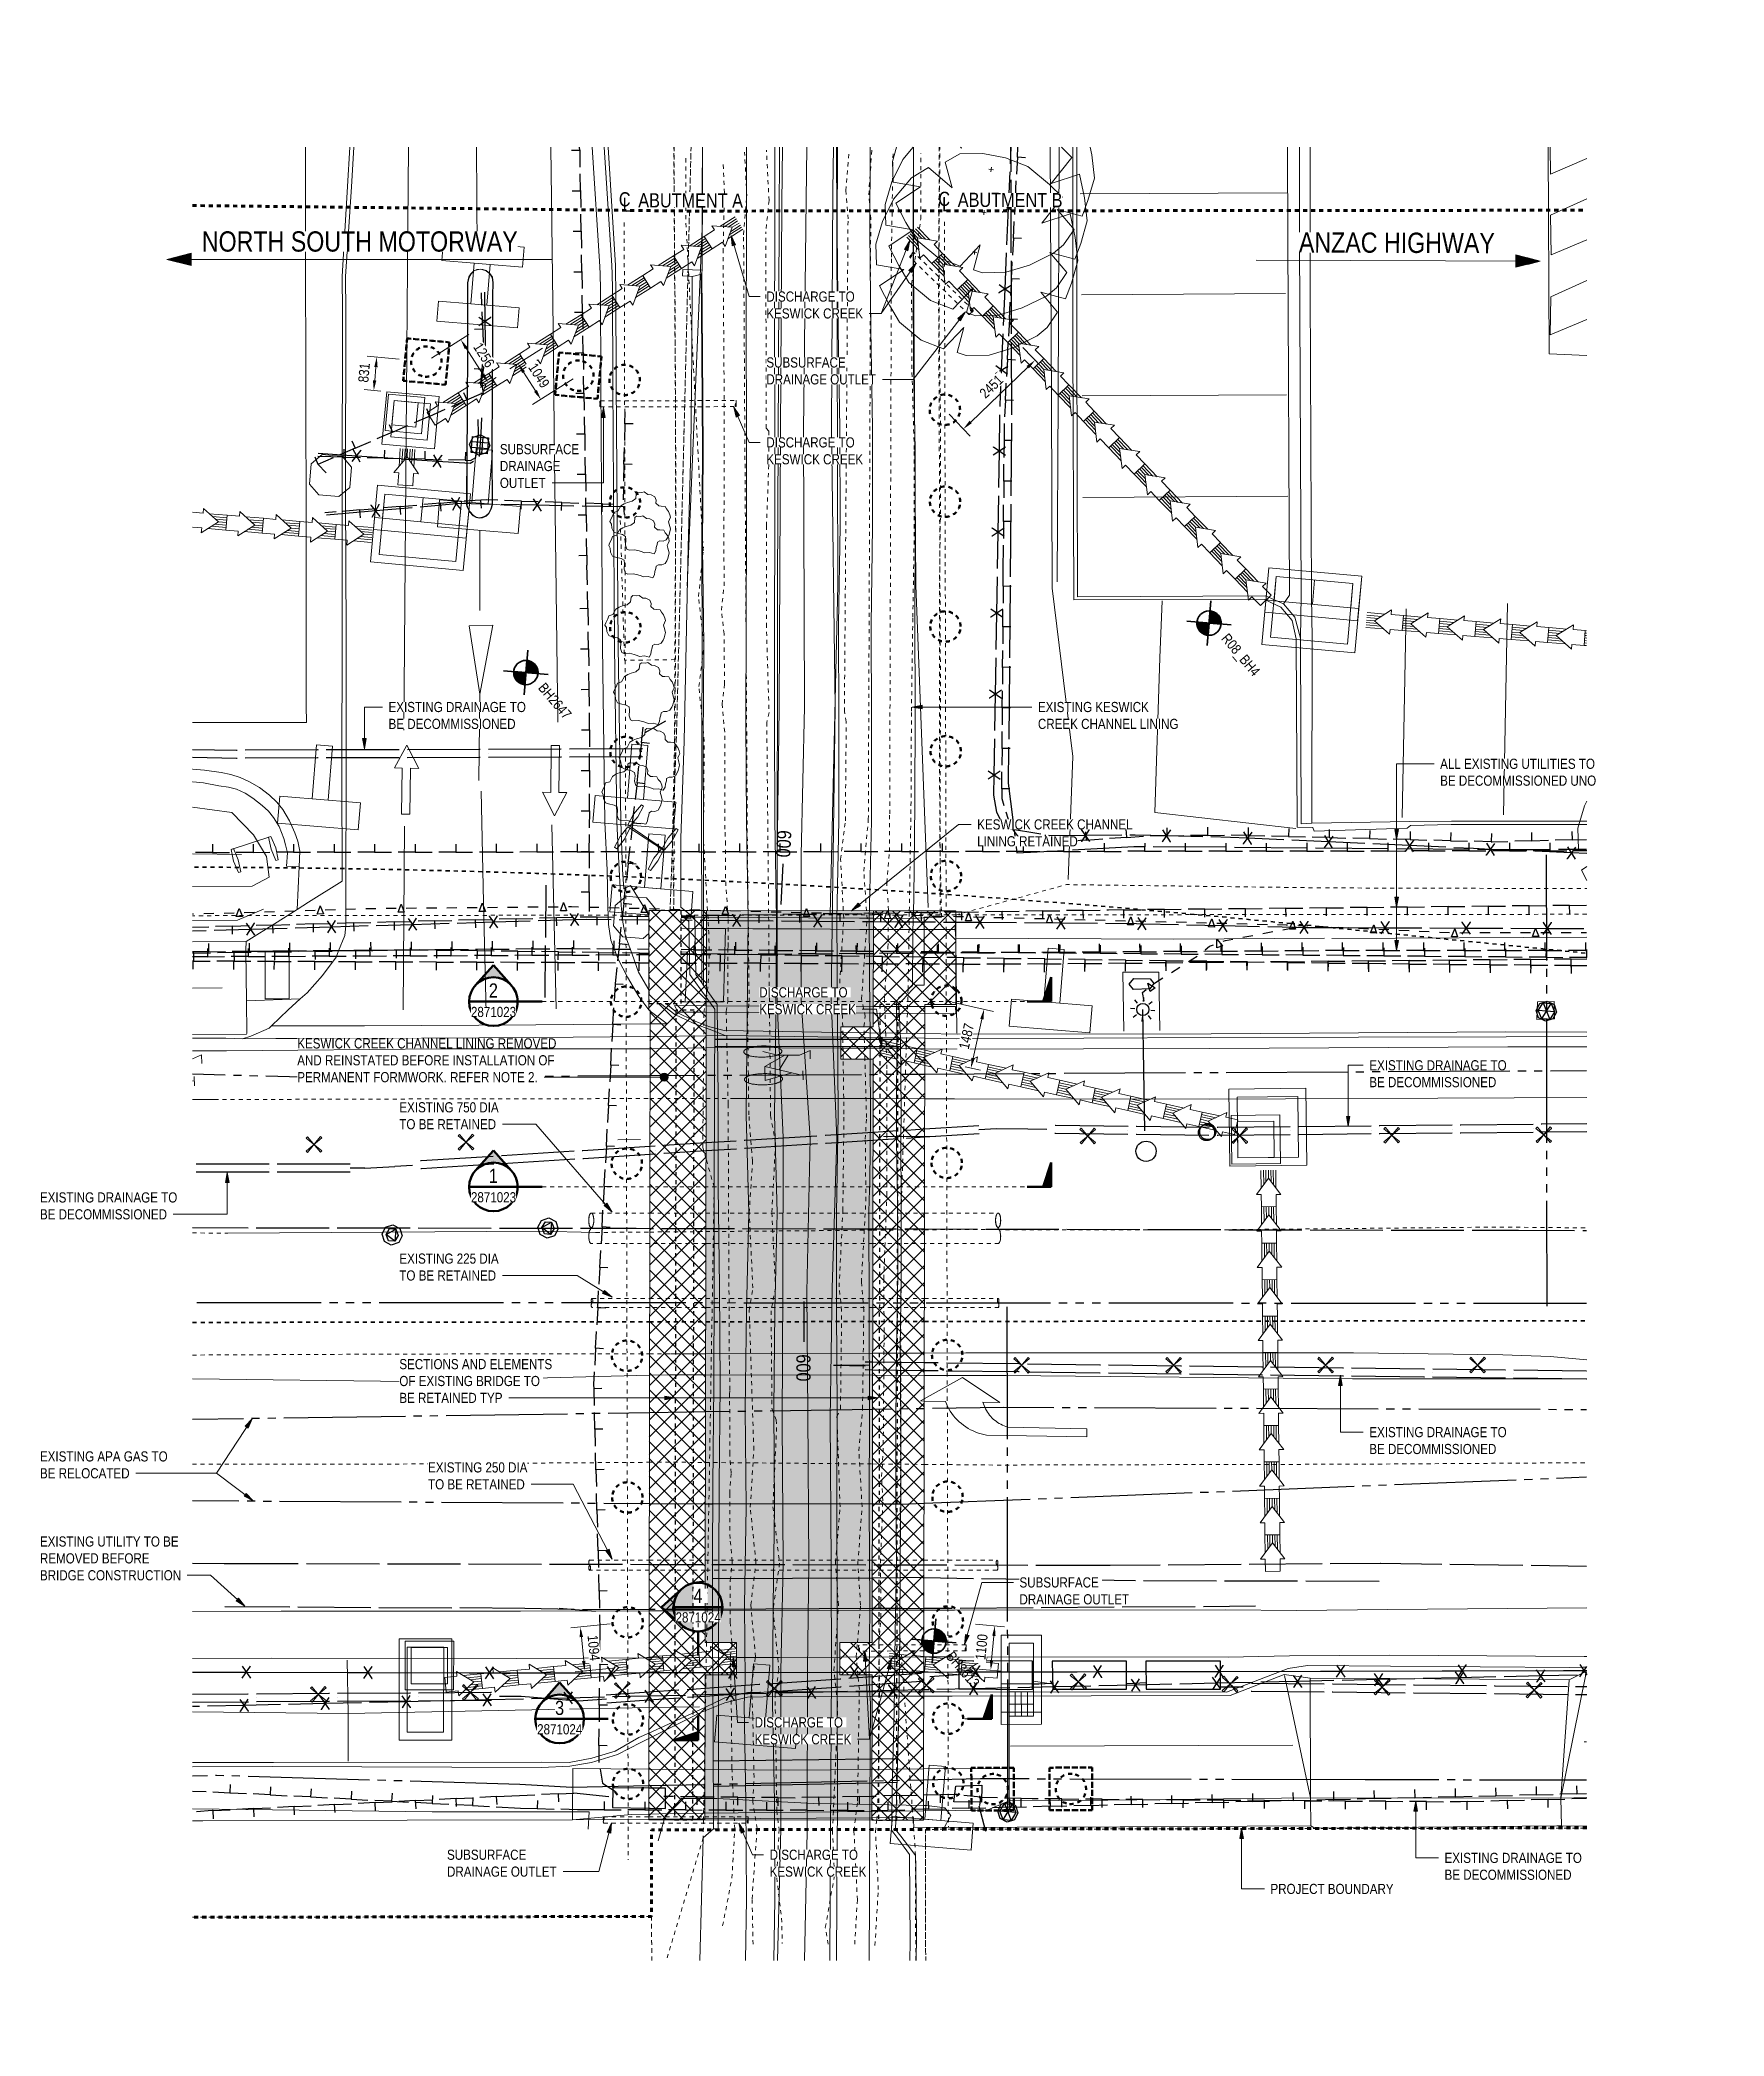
# Model space of a CAD drawing. Header units: metres. Extents: x 562 to 635, y 3 to 1699.
# Drawn here: x 562.32 to 603.88, y 1649.84 to 1699.11 of the extents above.
import ezdxf

# ---------------------------------------------------------------- set-up
doc = ezdxf.new("R2010")
doc.units = ezdxf.units.M
for name, pattern in [('ControlLine', [0.02, 0.0125, -0.0025, 0.0025, -0.0025]), ('Dot_Section Line', [0.02, 0, -0.02]), ('IMPORT-BDYS-Boundary _3_', [0.01, 0.009, -0.001]), ('IMPORT-BDYS-ProjBoundary', [0.008, 0.006, -0.002]), ('IMPORT-FURN-Fence _3_', [0.005, 0.004167, -0.0008333]), ('IMPORT-LNMK-LaneLine3 _3_', [0.012, 0.003, -0.009]), ('IMPORT-LNMK-LineCont _3_', [0.004, 0.001, -0.003]), ('JacobsDash', [0.0045, 0.003, -0.0015]), ('JacobsGridLine', [0.0145, 0.01, -0.001, 0.0025, -0.001])]:
    doc.linetypes.add(name, pattern=pattern)
doc.layers.get('Defpoints').update_dxf_attribs({"color": 41})
for name, color, linetype, lineweight in [('D-BDGE', 7, 'Continuous', 13), ('D-BDGE-FNDN', 7, 'Continuous', 50), ('D-BDGE-FNDN-PILE-CAP', 7, 'Continuous', 50), ('D-BDGE-FNDN-PILE-CONC', 7, 'Continuous', 50), ('D-BDGE-LINE', 7, 'Continuous', 9), ('D-ENHA-ANNO-TEXT', 7, 'Continuous', 9), ('D-ENHA-GEN-LINE', 7, 'Continuous', 9), ('D-ENHA-GEN-LINE-GRIDS', 7, 'Continuous', 9), ('D-ENHA-TEXT', 7, 'Continuous', 9), ('D-ENHA-TEXT-DIMS', 7, 'Continuous', 9)]:
    doc.layers.add(name, color=color, linetype=linetype, lineweight=lineweight)
doc.styles.add('Arial Narrow', font='ARIALN.TTF', dxfattribs={"height": 0.35})
doc.styles.add('Arial Narrow_1', font='ARIALN.TTF', dxfattribs={"height": 0.25})
doc.styles.add('Arial Narrow_2', font='ARIALN.TTF', dxfattribs={"height": 0.5})
doc.styles.add('Arial Narrow_3', font='ARIALN.TTF', dxfattribs={"height": 0.0035})
doc.dimstyles.new('Dimension_Standard_O__mm_', dxfattribs={"dimscale": 0.3048, "dimtxt": 0.255858, "dimasz": 0.82021, "dimexe": 0.787402, "dimexo": 0.492126, "dimgap": 0.492126, "dimtad": 1, "dimdec": 0, "dimlfac": 1000, "dimzin": 0, "dimdsep": 46, "dimtxsty": 'Arial Narrow_1', "dimsah": 1, "dimcen": 0.09, "dimaunit": 1, "dimadec": 4, "dimazin": 0, "dimtfac": 1, "dimtdec": 4, "dimtix": 1, "dimtmove": 0, "dimatfit": 3, "dimfxl": 1, "dimtvp": 1, "dimtfill": 1, "dimtolj": 1, "dimtzin": 0, "dimlwd": 18, "dimlwe": 18, "dimarcsym": 2})
pattern_1 = [(45, (-669.182, -1313.344), (-0.212132034, 0.212132034), []), (135, (-669.182, -1313.344), (-0.212132034, -0.212132034), [])]

# ---------------------------------------------------------------- blocks, each defined once
blk = doc.blocks.new('SymbolBorehole - ExistingBorehole-26478556-DRG-2871023 - GENERAL ARRANGEMENT PLAN Copy 1')
at = {"layer": 'D-ENHA-GEN-LINE', "lineweight": 18, "true_color": 0x808080}
h = blk.add_hatch(color=8, dxfattribs=at)
edge = h.paths.add_edge_path()
edge.add_line((0, 0), (-0.003, 0))
edge.add_arc((0, 0), 0.003, 90, 180, ccw=False)
edge.add_line((0, 0.003), (0, 0))
h = blk.add_hatch(color=8, dxfattribs=at)
edge = h.paths.add_edge_path()
edge.add_line((0, 0), (-0.003, 0))
edge.add_arc((0, 0), 0.003, 90, 180, ccw=False)
edge.add_line((0, 0.003), (0, 0))
h = blk.add_hatch(color=8, dxfattribs=at)
edge = h.paths.add_edge_path()
edge.add_line((0, 0), (0.003, 0))
edge.add_arc((0, 0), 0.003, 270, 360, ccw=False)
edge.add_line((0, -0.003), (0, 0))
h = blk.add_hatch(color=8, dxfattribs=at)
edge = h.paths.add_edge_path()
edge.add_line((0, 0), (0.003, 0))
edge.add_arc((0, 0), 0.003, 270, 360, ccw=False)
edge.add_line((0, -0.003), (0, 0))
at = {"layer": 'D-ENHA-GEN-LINE', "color": 8, "lineweight": 35, "true_color": 0x808080}
for p, q in [((0, -0.0055), (0, 0.0055)), ((0, -0.0055), (0, 0.0055)), ((-0.0055, 0), (0.0055, 0)), ((-0.0055, 0), (0.0055, 0)), ((-0.003, 0), (0, 0)), ((-0.003, 0), (0, 0)), ((0, 0), (0, 0.003)), ((0, 0), (0, 0.003)), ((0, 0), (0, -0.003)), ((0.003, 0), (0, 0)), ((0, 0), (0, -0.003)), ((0.003, 0), (0, 0))]:
    blk.add_line(p, q, dxfattribs=at)
blk.add_circle((0, 0), 0.003, dxfattribs=at)
blk.add_circle((0, 0), 0.003, dxfattribs=at)
for start, end in [(90, 180), (90, 180), (270, 360), (270, 360)]:
    blk.add_arc((0, 0), 0.003, start, end, dxfattribs=at)
blk = doc.blocks.new('T2DPAA-T2D-PWA-GE-M2D-101001_Boreholes_rvt-1-DRG-2871023 - GENERAL ARRANGEMENT PLAN Copy 1')
at = {"layer": 'D-ENHA-GEN-LINE', "color": 8, "lineweight": 5, "true_color": 0x808080, "xscale": 99.99999999999997, "yscale": 99.99999999999997, "zscale": 99.99999999999997, "rotation": 265.2854515609577}
for p in [(591.169, 1684.711), (574.312, 1683.492), (584.381, 1659.584)]:
    blk.add_blockref('SymbolBorehole - ExistingBorehole-26478556-DRG-2871023 - GENERAL ARRANGEMENT PLAN Copy 1', p, dxfattribs=at)
at = {"layer": 'D-ENHA-GEN-LINE', "color": 8, "lineweight": 18, "true_color": 0x808080, "char_height": 0.25, "attachment_point": 1, "rotation": 310.2855, "style": 'Arial Narrow_1'}
for s, insert, width in [('R08_BH4', (591.647, 1684.485), 1.49916), ('BH2647', (574.79, 1683.266), 1.25063), ('BH2613', (584.859, 1659.358), 1.25063)]:
    blk.add_mtext(s, dxfattribs=dict(at, insert=insert, width=width))
blk = doc.blocks.new('T2DPAA-T2D-PWA-RW-M2D-000002_ControlLinesMinor_rvt-1-DRG-2871023 - GENERAL ARRANGEMENT PLAN Copy 1')
at = {"layer": 'D-BDGE', "color": 150, "linetype": 'ControlLine', "lineweight": 35, "true_color": 0x0080ff}
for p, q in [((593.188, 1677.295), (600.485, 1676.564)), ((566.089, 1667.45), (577.363, 1667.464)), ((577.363, 1667.464), (578.749, 1667.466)), ((578.749, 1667.466), (582.87, 1667.471)), ((582.87, 1667.471), (584.143, 1667.473)), ((584.143, 1667.473), (600.485, 1667.493))]:
    blk.add_line(p, q, dxfattribs=at)
blk.add_arc((565.271, 1398.69), 280, 84.278, 89.83255, dxfattribs=at)
at = {"layer": 'D-ENHA-GEN-LINE', "color": 150, "lineweight": 25, "true_color": 0x0080ff}
for p, q in [((580.656, 1678.768), (580.601, 1677.769)), ((581.17, 1667.969), (581.171, 1666.969))]:
    blk.add_line(p, q, dxfattribs=at)
at = {"layer": 'D-ENHA-GEN-LINE', "color": 150, "lineweight": 18, "true_color": 0x0080ff, "char_height": 0.35, "width": 0.81772, "attachment_point": 1, "style": 'Arial Narrow'}
for insert, rotation in [((580.866, 1679.589), 266.8559), ((581.336, 1666.664), 270.0718)]:
    blk.add_mtext('600', dxfattribs=dict(at, insert=insert, rotation=rotation))
blk = doc.blocks.new('T2DPAA-T2D-PWA-SU-M2D-000003_250_dwg-40806560-DRG-2871023 - GENERAL ARRANGEMENT PLAN Copy 1')
at = {"color": 151, "lineweight": 25, "true_color": 0xa3b9ff}
for p, q in [((30.422, 1605.041), (30.474, 1604.435)), ((30.491, 1604.235), (30.645, 1602.442)), ((30.662, 1602.243), (30.816, 1600.449)), ((30.833, 1600.25), (30.988, 1598.457)), ((31.003, 1598.257), (31.135, 1596.462)), ((31.15, 1596.263), (31.282, 1594.468)), ((31.297, 1594.268), (31.429, 1592.473)), ((31.443, 1592.274), (31.575, 1590.478)), ((39.338, 1588.426), (41.133, 1588.558)), ((41.333, 1588.572), (43.128, 1588.704)), ((45.321, 1588.88), (46.01, 1588.939)), ((35.349, 1588.124), (37.144, 1588.264)), ((37.343, 1588.279), (39.139, 1588.411)), ((20.49, 1585.941), (20.585, 1584.66)), ((20.6, 1584.461), (20.695, 1583.181)), ((41.973, 1579.175), (43.767, 1579.318)), ((43.967, 1579.334), (45.107, 1579.426)), ((45.107, 1579.426), (46.487, 1579.536)), ((46.687, 1579.552), (46.783, 1579.56)), ((33.999, 1578.535), (35.793, 1578.679)), ((35.992, 1578.695), (37.787, 1578.839)), ((37.986, 1578.855), (39.78, 1578.999)), ((39.98, 1579.015), (41.774, 1579.159)), ((29.229, 1578.153), (29.812, 1578.2)), ((30.012, 1578.216), (30.498, 1578.255)), ((30.498, 1578.255), (31.806, 1578.36)), ((32.005, 1578.376), (33.799, 1578.519)), ((23.74, 1577.713), (23.831, 1577.72)), ((24.031, 1577.736), (25.121, 1577.824)), ((25.121, 1577.824), (25.825, 1577.88)), ((26.024, 1577.896), (27.819, 1578.04)), ((28.018, 1578.056), (29.229, 1578.153)), ((16.057, 1577.092), (17.851, 1577.237)), ((18.05, 1577.253), (19.844, 1577.398)), ((20.044, 1577.414), (21.838, 1577.559)), ((12.499, 1576.804), (13.864, 1576.915)), ((14.063, 1576.931), (15.857, 1577.076)), ((47.465, 1571.296), (46.096, 1571.203)), ((40.958, 1570.823), (39.165, 1570.661)), ((42.383, 1570.953), (41.157, 1570.841)), ((43.901, 1571.053), (42.389, 1570.951)), ((45.897, 1571.189), (44.101, 1571.067)), ((38.966, 1570.643), (37.173, 1570.481)), ((40.388, 1570.346), (38.594, 1570.203)), ((42.394, 1570.505), (40.587, 1570.361)), ((29.735, 1569.867), (27.941, 1569.723)), ((31.166, 1569.983), (29.934, 1569.883)), ((31.729, 1570.028), (31.166, 1569.983)), ((33.722, 1570.188), (31.928, 1570.044)), ((34.406, 1569.887), (32.61, 1569.765)), ((38.394, 1570.187), (36.6, 1570.045)), ((23.754, 1569.386), (21.96, 1569.241)), ((24.408, 1569.438), (23.954, 1569.402)), ((25.748, 1569.546), (24.408, 1569.438)), ((27.742, 1569.707), (25.947, 1569.562)), ((31.191, 1569.668), (30.602, 1569.628)), ((32.41, 1569.751), (31.191, 1569.668)), ((34.137, 1569.18), (35.93, 1569.341)), ((36.129, 1569.359), (37.922, 1569.519)), ((38.122, 1569.537), (39.406, 1569.652)), ((17.774, 1568.904), (15.98, 1568.76)), ((19.767, 1569.065), (17.973, 1568.92)), ((21.761, 1569.225), (19.967, 1569.081)), ((30.661, 1568.87), (31.252, 1568.922)), ((31.252, 1568.922), (31.946, 1568.985)), ((32.145, 1569.002), (33.938, 1569.163)), ((13.959, 1568.601), (13.18, 1568.543)), ((15.78, 1568.744), (13.954, 1568.597)), ((24.497, 1568.334), (22.858, 1568.195)), ((24.652, 1568.347), (24.497, 1568.334)), ((25.084, 1568.384), (24.851, 1568.364)), ((26.067, 1568.467), (25.084, 1568.384)), ((17.851, 1567.837), (19.646, 1567.974)), ((22.286, 1568.189), (23.186, 1568.189)), ((14.063, 1567.55), (15.657, 1567.671)), ((15.857, 1567.686), (17.652, 1567.822))]:
    blk.add_line(p, q, dxfattribs=at)
at = {"color": 21, "lineweight": 25, "true_color": 0xdea3a3}
for p, q in [((30.451, 1604.634), (30.435, 1605.043)), ((41.059, 1586.551), (41.309, 1586.56)), ((41.559, 1586.568), (41.809, 1586.577)), ((42.059, 1586.586), (42.308, 1586.595)), ((42.558, 1586.603), (42.808, 1586.612)), ((43.058, 1586.628), (43.307, 1586.65)), ((43.556, 1586.671), (43.805, 1586.692)), ((44.054, 1586.713), (44.303, 1586.734)), ((44.552, 1586.756), (44.801, 1586.777)), ((45.05, 1586.798), (45.299, 1586.819)), ((45.549, 1586.84), (45.798, 1586.862)), ((46.047, 1586.883), (46.179, 1586.894)), ((31.572, 1586.061), (31.822, 1586.075)), ((32.071, 1586.09), (32.321, 1586.104)), ((32.571, 1586.118), (32.82, 1586.132)), ((33.07, 1586.146), (33.319, 1586.161)), ((33.569, 1586.175), (33.819, 1586.189)), ((34.068, 1586.203), (34.318, 1586.217)), ((34.567, 1586.232), (34.817, 1586.246)), ((35.067, 1586.26), (35.316, 1586.274)), ((35.566, 1586.288), (35.815, 1586.302)), ((36.065, 1586.317), (36.315, 1586.331)), ((36.564, 1586.345), (36.814, 1586.359)), ((37.063, 1586.373), (37.313, 1586.388)), ((37.563, 1586.402), (37.812, 1586.416)), ((37.736, 1586.079), (37.977, 1586.144)), ((38.062, 1586.43), (38.311, 1586.444)), ((38.218, 1586.21), (38.46, 1586.275)), ((38.701, 1586.341), (39.032, 1586.431)), ((39.06, 1586.481), (39.31, 1586.489)), ((39.56, 1586.498), (39.81, 1586.507)), ((40.06, 1586.516), (40.31, 1586.524)), ((40.56, 1586.533), (40.809, 1586.542)), ((23.086, 1585.579), (23.336, 1585.593)), ((23.585, 1585.607), (23.835, 1585.621)), ((24.084, 1585.636), (24.334, 1585.65)), ((24.584, 1585.664), (24.833, 1585.678)), ((25.083, 1585.692), (25.332, 1585.707)), ((25.582, 1585.721), (25.832, 1585.735)), ((26.081, 1585.749), (26.331, 1585.763)), ((26.58, 1585.777), (26.83, 1585.792)), ((27.08, 1585.806), (27.329, 1585.82)), ((27.579, 1585.834), (27.828, 1585.848)), ((28.078, 1585.863), (28.327, 1585.877)), ((28.349, 1585.695), (28.618, 1585.715)), ((28.577, 1585.891), (28.603, 1585.892)), ((28.603, 1585.892), (28.827, 1585.905)), ((28.882, 1585.808), (28.944, 1586.004)), ((29.076, 1585.919), (29.326, 1585.934)), ((29.575, 1585.948), (29.825, 1585.962)), ((30.075, 1585.976), (30.324, 1585.99)), ((30.344, 1585.844), (30.649, 1585.867)), ((30.574, 1586.005), (30.637, 1586.008)), ((30.637, 1586.008), (30.823, 1586.019)), ((31.073, 1586.033), (31.323, 1586.047)), ((17.106, 1585.098), (17.355, 1585.121)), ((17.604, 1585.144), (17.853, 1585.166)), ((18.102, 1585.189), (18.351, 1585.212)), ((18.6, 1585.235), (18.849, 1585.258)), ((19.098, 1585.28), (19.347, 1585.303)), ((19.596, 1585.326), (19.845, 1585.349)), ((20.094, 1585.372), (20.342, 1585.394)), ((20.591, 1585.417), (20.84, 1585.44)), ((21.588, 1585.494), (21.838, 1585.508)), ((22.088, 1585.522), (22.337, 1585.536)), ((22.366, 1585.249), (23.094, 1585.304)), ((22.587, 1585.55), (22.836, 1585.565)), ((23.888, 1585.363), (24.161, 1585.383)), ((24.36, 1585.398), (24.508, 1585.409)), ((36.048, 1585.066), (36.248, 1585.217)), ((36.447, 1585.368), (36.647, 1585.518)), ((12.633, 1584.607), (12.881, 1584.635)), ((13.13, 1584.664), (13.378, 1584.692)), ((13.627, 1584.72), (13.875, 1584.749)), ((14.123, 1584.777), (14.372, 1584.805)), ((14.62, 1584.834), (14.869, 1584.862)), ((15.117, 1584.89), (15.365, 1584.919)), ((15.614, 1584.947), (15.862, 1584.975)), ((16.608, 1585.053), (16.857, 1585.075)), ((11.862, 1584.519), (11.888, 1584.522)), ((11.895, 1584.104), (12.227, 1584.141)), ((12.136, 1584.55), (12.385, 1584.579)), ((47.496, 1568.869), (47.687, 1568.63)), ((47.521, 1568.57), (47.67, 1568.838)), ((47.687, 1568.629), (47.648, 1568.625)), ((29.56, 1567.351), (29.723, 1567.147)), ((26.571, 1567.098), (26.729, 1566.9)), ((26.596, 1566.799), (26.648, 1566.894)), ((26.648, 1566.894), (26.765, 1567.105)), ((29.585, 1567.052), (29.634, 1567.14)), ((31.537, 1566.926), (31.414, 1566.913)), ((24.76, 1566.363), (24.67, 1566.193)), ((30.148, 1566.78), (29.747, 1566.738)), ((24.669, 1566.202), (23.78, 1566.109)), ((24.56, 1566.342), (24.669, 1566.211)), ((26.047, 1566.348), (25.769, 1566.318)), ((13.637, 1565.04), (13.469, 1565.022))]:
    blk.add_line(p, q, dxfattribs=at)
at = {"color": 41, "lineweight": 25, "true_color": 0xffd0a3}
for p, q in [((30.608, 1604.806), (30.622, 1604.39)), ((19.831, 1604.095), (19.824, 1604.167)), ((30.641, 1603.807), (30.655, 1603.39)), ((19.931, 1603.1), (19.889, 1603.514)), ((20.031, 1602.105), (19.989, 1602.519)), ((30.674, 1602.807), (30.688, 1602.391)), ((20.13, 1601.11), (20.089, 1601.524)), ((30.707, 1601.808), (30.721, 1601.391)), ((17.742, 1600.082), (17.707, 1600.382)), ((20.23, 1600.115), (20.189, 1600.529)), ((30.74, 1600.809), (30.754, 1600.392)), ((17.809, 1599.502), (17.761, 1599.916)), ((20.33, 1599.12), (20.288, 1599.534)), ((30.773, 1599.809), (30.787, 1599.393)), ((20.43, 1598.125), (20.388, 1598.539)), ((30.806, 1598.81), (30.82, 1598.393)), ((16.682, 1597.25), (17.049, 1597.446)), ((20.53, 1597.13), (20.488, 1597.544)), ((21.498, 1597.456), (21.523, 1597.04)), ((15.799, 1596.78), (16.167, 1596.976)), ((14.916, 1596.31), (15.284, 1596.506)), ((20.629, 1596.135), (20.588, 1596.549)), ((21.558, 1596.458), (21.583, 1596.042)), ((30.932, 1596.814), (30.964, 1596.399)), ((14.651, 1596.064), (15.067, 1596.088)), ((15.649, 1596.12), (16.065, 1596.144)), ((16.647, 1596.176), (17.063, 1596.2)), ((20.729, 1595.14), (20.688, 1595.554)), ((21.109, 1595.439), (20.693, 1595.42)), ((21.594, 1595.876), (21.611, 1595.58)), ((31.008, 1595.817), (31.039, 1595.402)), ((16.139, 1594.965), (15.729, 1594.895)), ((17.125, 1595.132), (16.715, 1595.062)), ((19.111, 1595.345), (18.695, 1595.326)), ((20.11, 1595.392), (19.694, 1595.373)), ((14.578, 1594.701), (14.304, 1594.655)), ((15.154, 1594.798), (14.743, 1594.729)), ((20.829, 1594.145), (20.787, 1594.559)), ((31.128, 1594.224), (31.16, 1593.808)), ((20.902, 1593.42), (20.853, 1593.901)), ((20.96, 1592.84), (20.918, 1593.255)), ((31.204, 1593.226), (31.235, 1592.811)), ((21.06, 1591.845), (21.018, 1592.26)), ((31.279, 1592.229), (31.311, 1591.814)), ((31.355, 1591.232), (31.386, 1590.817)), ((21.248, 1589.854), (21.214, 1590.269)), ((31.43, 1590.235), (31.462, 1589.82)), ((22.552, 1589.646), (22.541, 1589.23)), ((21.328, 1588.857), (21.295, 1589.273)), ((44.64, 1589.036), (45.055, 1589.081)), ((45.635, 1589.143), (45.99, 1589.181)), ((22.526, 1588.647), (22.514, 1588.23)), ((36.659, 1588.512), (37.074, 1588.551)), ((37.656, 1588.589), (38.072, 1588.613)), ((38.654, 1588.646), (39.07, 1588.67)), ((39.653, 1588.703), (40.069, 1588.727)), ((40.651, 1588.76), (41.067, 1588.784)), ((41.649, 1588.817), (42.065, 1588.841)), ((42.122, 1588.576), (42.537, 1588.61)), ((42.648, 1588.874), (43.064, 1588.898)), ((43.118, 1588.659), (43.533, 1588.694)), ((44.115, 1588.742), (44.53, 1588.777)), ((45.111, 1588.826), (45.526, 1588.86)), ((46.015, 1588.901), (45.692, 1588.874)), ((21.409, 1587.861), (21.376, 1588.276)), ((33.683, 1588.149), (34.095, 1588.211)), ((34.671, 1588.298), (35.083, 1588.361)), ((35.664, 1588.418), (36.078, 1588.457)), ((36.143, 1588.075), (36.558, 1588.11)), ((37.139, 1588.159), (37.555, 1588.194)), ((38.136, 1588.242), (38.551, 1588.277)), ((39.132, 1588.326), (39.547, 1588.36)), ((40.129, 1588.409), (40.544, 1588.444)), ((41.125, 1588.492), (41.54, 1588.527)), ((22.499, 1587.647), (22.488, 1587.23)), ((30.164, 1587.575), (30.579, 1587.61)), ((31.161, 1587.659), (31.576, 1587.693)), ((32.157, 1587.742), (32.572, 1587.777)), ((33.153, 1587.825), (33.569, 1587.86)), ((34.15, 1587.909), (34.565, 1587.943)), ((35.146, 1587.992), (35.562, 1588.027)), ((21.49, 1586.864), (21.457, 1587.279)), ((24.185, 1587.075), (24.6, 1587.11)), ((25.182, 1587.159), (25.597, 1587.193)), ((26.178, 1587.242), (26.593, 1587.277)), ((27.175, 1587.325), (27.59, 1587.36)), ((28.171, 1587.409), (28.586, 1587.443)), ((29.168, 1587.492), (29.583, 1587.527)), ((40.728, 1587.062), (40.313, 1587.023)), ((41.723, 1587.154), (41.308, 1587.116)), ((42.719, 1587.246), (42.304, 1587.208)), ((43.715, 1587.338), (43.3, 1587.3)), ((44.71, 1587.431), (44.296, 1587.392)), ((45.706, 1587.523), (45.291, 1587.484)), ((18.206, 1586.575), (18.622, 1586.61)), ((19.203, 1586.658), (19.618, 1586.693)), ((20.199, 1586.742), (20.615, 1586.777)), ((21.196, 1586.825), (21.611, 1586.86)), ((22.192, 1586.909), (22.607, 1586.943)), ((22.472, 1586.647), (22.461, 1586.231)), ((23.189, 1586.992), (23.604, 1587.027)), ((35.749, 1586.601), (35.334, 1586.562)), ((36.745, 1586.693), (36.33, 1586.655)), ((37.741, 1586.785), (37.326, 1586.747)), ((38.736, 1586.877), (38.321, 1586.839)), ((39.732, 1586.97), (39.317, 1586.931)), ((12.228, 1586.075), (12.643, 1586.11)), ((13.224, 1586.158), (13.639, 1586.193)), ((14.221, 1586.242), (14.636, 1586.276)), ((15.217, 1586.325), (15.632, 1586.36)), ((16.213, 1586.408), (16.629, 1586.443)), ((17.21, 1586.492), (17.625, 1586.526)), ((21.571, 1585.867), (21.538, 1586.283)), ((30.629, 1586.113), (30.357, 1586.087)), ((30.772, 1586.127), (30.629, 1586.113)), ((31.767, 1586.222), (31.353, 1586.183)), ((32.763, 1586.318), (32.348, 1586.278)), ((33.758, 1586.414), (33.343, 1586.374)), ((41.205, 1586.036), (41.62, 1586.07)), ((42.201, 1586.117), (42.616, 1586.151)), ((43.198, 1586.199), (43.613, 1586.233)), ((43.234, 1586.052), (43.65, 1586.083)), ((44.194, 1586.281), (44.61, 1586.315)), ((44.232, 1586.126), (44.647, 1586.156)), ((44.858, 1586.115), (44.443, 1586.077)), ((45.191, 1586.362), (45.606, 1586.396)), ((45.229, 1586.199), (45.644, 1586.23)), ((45.853, 1586.207), (45.438, 1586.168)), ((46.188, 1586.444), (46.216, 1586.446)), ((46.226, 1586.272), (46.232, 1586.273)), ((22.445, 1585.648), (22.434, 1585.231)), ((25.795, 1585.647), (25.381, 1585.608)), ((26.791, 1585.743), (26.376, 1585.703)), ((27.786, 1585.839), (27.371, 1585.799)), ((28.601, 1585.918), (28.367, 1585.895)), ((28.781, 1585.935), (28.601, 1585.918)), ((29.777, 1586.031), (29.362, 1585.991)), ((36.224, 1585.599), (36.639, 1585.635)), ((37.22, 1585.687), (37.635, 1585.724)), ((37.251, 1585.612), (37.666, 1585.643)), ((38.216, 1585.775), (38.631, 1585.812)), ((38.248, 1585.686), (38.664, 1585.716)), ((39.212, 1585.864), (39.627, 1585.901)), ((39.245, 1585.759), (39.661, 1585.789)), ((39.879, 1585.658), (39.464, 1585.62)), ((39.891, 1585.615), (39.475, 1585.587)), ((40.243, 1585.832), (40.658, 1585.863)), ((40.875, 1585.749), (40.46, 1585.711)), ((41.24, 1585.906), (41.655, 1585.936)), ((41.87, 1585.841), (41.455, 1585.803)), ((41.886, 1585.755), (41.471, 1585.724)), ((42.237, 1585.979), (42.653, 1586.009)), ((42.866, 1585.932), (42.451, 1585.894)), ((42.883, 1585.828), (42.468, 1585.798)), ((43.862, 1586.024), (43.447, 1585.986)), ((43.881, 1585.902), (43.465, 1585.871)), ((44.878, 1585.975), (44.462, 1585.945)), ((45.875, 1586.049), (45.459, 1586.018)), ((21.814, 1585.264), (21.399, 1585.224)), ((22.809, 1585.36), (22.394, 1585.32)), ((23.879, 1585.463), (24.219, 1585.496)), ((24.499, 1585.523), (24.385, 1585.512)), ((24.8, 1585.552), (24.499, 1585.523)), ((30.248, 1585.068), (30.663, 1585.105)), ((30.27, 1585.099), (30.686, 1585.129)), ((31.244, 1585.156), (31.659, 1585.193)), ((31.267, 1585.172), (31.683, 1585.203)), ((32.24, 1585.245), (32.655, 1585.281)), ((32.265, 1585.245), (32.68, 1585.276)), ((32.907, 1585.142), (32.492, 1585.114)), ((33.236, 1585.333), (33.651, 1585.37)), ((33.262, 1585.319), (33.677, 1585.349)), ((33.905, 1585.209), (33.489, 1585.181)), ((33.904, 1585.109), (33.489, 1585.071)), ((34.232, 1585.422), (34.647, 1585.458)), ((34.259, 1585.392), (34.675, 1585.423)), ((34.9, 1585.2), (34.485, 1585.162)), ((34.903, 1585.277), (34.487, 1585.249)), ((35.228, 1585.51), (35.643, 1585.547)), ((35.256, 1585.465), (35.672, 1585.496)), ((35.896, 1585.292), (35.481, 1585.254)), ((35.9, 1585.345), (35.485, 1585.317)), ((36.254, 1585.539), (36.669, 1585.569)), ((36.891, 1585.383), (36.477, 1585.345)), ((36.898, 1585.412), (36.482, 1585.384)), ((37.887, 1585.475), (37.472, 1585.437)), ((37.896, 1585.48), (37.48, 1585.452)), ((38.883, 1585.566), (38.468, 1585.528)), ((38.893, 1585.548), (38.478, 1585.52)), ((15.848, 1584.625), (15.434, 1584.581)), ((16.842, 1584.733), (16.428, 1584.688)), ((17.837, 1584.841), (17.422, 1584.796)), ((18.831, 1584.949), (18.416, 1584.904)), ((19.825, 1585.056), (19.411, 1585.011)), ((22.419, 1584.648), (22.407, 1584.232)), ((24.287, 1584.659), (24.567, 1584.679)), ((24.567, 1584.679), (24.702, 1584.689)), ((24.926, 1584.601), (24.576, 1584.577)), ((25.268, 1584.625), (25.683, 1584.662)), ((25.284, 1584.732), (25.699, 1584.762)), ((25.924, 1584.668), (25.508, 1584.64)), ((26.264, 1584.714), (26.679, 1584.751)), ((26.281, 1584.805), (26.697, 1584.836)), ((26.921, 1584.736), (26.506, 1584.708)), ((27.26, 1584.802), (27.675, 1584.839)), ((27.278, 1584.879), (27.694, 1584.909)), ((27.919, 1584.804), (27.503, 1584.775)), ((27.925, 1584.615), (27.51, 1584.582)), ((28.256, 1584.891), (28.671, 1584.928)), ((28.276, 1584.952), (28.677, 1584.982)), ((28.687, 1584.856), (28.501, 1584.843)), ((28.702, 1584.676), (28.507, 1584.66)), ((28.677, 1584.982), (28.691, 1584.983)), ((28.917, 1584.871), (28.687, 1584.856)), ((28.922, 1584.693), (28.702, 1584.676)), ((29.252, 1584.979), (29.667, 1585.016)), ((29.273, 1585.025), (29.688, 1585.056)), ((29.914, 1584.939), (29.499, 1584.911)), ((29.919, 1584.771), (29.503, 1584.739)), ((30.721, 1584.994), (30.496, 1584.978)), ((30.734, 1584.835), (30.5, 1584.817)), ((30.912, 1585.006), (30.721, 1584.994)), ((30.916, 1584.85), (30.734, 1584.835)), ((31.91, 1585.074), (31.494, 1585.046)), ((32.908, 1585.018), (32.494, 1584.979)), ((11.888, 1584.196), (12.286, 1584.24)), ((12.866, 1584.302), (12.452, 1584.258)), ((13.86, 1584.41), (13.446, 1584.365)), ((14.854, 1584.518), (14.44, 1584.473)), ((17.311, 1584.078), (17.726, 1584.116)), ((17.943, 1584.127), (17.527, 1584.099)), ((18.307, 1584.169), (18.722, 1584.207)), ((18.94, 1584.195), (18.524, 1584.166)), ((19.291, 1584.104), (19.706, 1584.14)), ((19.303, 1584.26), (19.718, 1584.298)), ((19.938, 1584.262), (19.522, 1584.234)), ((20.287, 1584.19), (20.702, 1584.227)), ((20.299, 1584.351), (20.714, 1584.388)), ((20.936, 1584.33), (20.52, 1584.302)), ((21.283, 1584.277), (21.698, 1584.313)), ((21.933, 1584.398), (21.517, 1584.369)), ((21.944, 1584.145), (21.528, 1584.112)), ((22.279, 1584.364), (22.694, 1584.4)), ((22.292, 1584.512), (22.708, 1584.542)), ((22.931, 1584.465), (22.515, 1584.437)), ((22.941, 1584.223), (22.525, 1584.191)), ((23.165, 1584.441), (22.86, 1584.414)), ((23.154, 1584.575), (22.874, 1584.555)), ((23.956, 1584.535), (24.344, 1584.561)), ((23.975, 1584.304), (24.353, 1584.334)), ((24.576, 1584.577), (24.51, 1584.572)), ((24.594, 1584.353), (24.519, 1584.347)), ((24.577, 1584.564), (24.687, 1584.574)), ((24.934, 1584.38), (24.594, 1584.353)), ((25.931, 1584.458), (25.516, 1584.425)), ((26.928, 1584.536), (26.513, 1584.504)), ((12.332, 1583.624), (12.747, 1583.662)), ((12.965, 1583.654), (12.551, 1583.613)), ((13.314, 1583.584), (13.729, 1583.62)), ((13.328, 1583.715), (13.743, 1583.753)), ((13.961, 1583.752), (13.546, 1583.711)), ((14.31, 1583.671), (14.725, 1583.707)), ((14.324, 1583.806), (14.739, 1583.844)), ((14.956, 1583.85), (14.541, 1583.809)), ((15.306, 1583.757), (15.721, 1583.793)), ((15.32, 1583.897), (15.735, 1583.934)), ((15.951, 1583.947), (15.536, 1583.907)), ((15.962, 1583.675), (15.547, 1583.642)), ((16.302, 1583.844), (16.717, 1583.88)), ((16.315, 1583.987), (16.73, 1584.025)), ((16.946, 1584.045), (16.531, 1584.004)), ((16.959, 1583.753), (16.544, 1583.721)), ((17.298, 1583.931), (17.713, 1583.967)), ((17.956, 1583.832), (17.541, 1583.799)), ((18.294, 1584.017), (18.71, 1584.053)), ((18.953, 1583.91), (18.538, 1583.877)), ((19.95, 1583.988), (19.535, 1583.956)), ((20.947, 1584.067), (20.531, 1584.034)), ((11.97, 1583.556), (11.942, 1583.553)), ((11.975, 1583.362), (11.958, 1583.36)), ((12.317, 1583.497), (12.732, 1583.534)), ((12.972, 1583.44), (12.556, 1583.407)), ((13.969, 1583.518), (13.553, 1583.486)), ((14.966, 1583.597), (14.55, 1583.564)), ((22.422, 1582.649), (22.434, 1582.233)), ((22.451, 1581.65), (22.463, 1581.233)), ((22.479, 1580.65), (22.491, 1580.233)), ((22.508, 1579.65), (22.52, 1579.234)), ((22.537, 1578.651), (22.549, 1578.234)), ((22.566, 1577.651), (22.578, 1577.235)), ((22.595, 1576.652), (22.607, 1576.235)), ((22.624, 1575.652), (22.636, 1575.236)), ((22.653, 1574.653), (22.665, 1574.236)), ((22.798, 1572.66), (22.844, 1572.246)), ((22.907, 1571.666), (22.953, 1571.252)), ((23.016, 1570.672), (23.061, 1570.258)), ((23.125, 1569.678), (23.17, 1569.264)), ((23.234, 1568.684), (23.279, 1568.27)), ((23.396, 1566.88), (23.426, 1566.464)), ((23.468, 1565.882), (23.498, 1565.467)), ((44.701, 1565.365), (45.115, 1565.409)), ((45.996, 1565.376), (45.582, 1565.33)), ((46.99, 1565.485), (46.576, 1565.439)), ((46.689, 1565.577), (47.103, 1565.621)), ((47.936, 1565.588), (47.57, 1565.548)), ((47.683, 1565.683), (47.926, 1565.709)), ((40.017, 1564.886), (39.601, 1564.855)), ((39.729, 1564.836), (40.143, 1564.88)), ((41.014, 1564.961), (40.598, 1564.93)), ((40.723, 1564.941), (41.138, 1564.986)), ((42.011, 1565.036), (41.596, 1565.005)), ((41.718, 1565.047), (42.132, 1565.091)), ((43.008, 1565.111), (42.593, 1565.08)), ((42.712, 1565.153), (43.126, 1565.197)), ((44.005, 1565.187), (43.59, 1565.155)), ((43.706, 1565.259), (44.121, 1565.303)), ((35.031, 1564.511), (34.616, 1564.48)), ((36.028, 1564.586), (35.613, 1564.555)), ((35.752, 1564.413), (36.166, 1564.457)), ((37.025, 1564.661), (36.61, 1564.63)), ((36.746, 1564.518), (37.16, 1564.562)), ((38.023, 1564.736), (37.607, 1564.705)), ((37.74, 1564.624), (38.154, 1564.668)), ((39.02, 1564.811), (38.604, 1564.78)), ((38.735, 1564.73), (39.149, 1564.774)), ((25.267, 1563.972), (24.852, 1563.941)), ((27.061, 1563.897), (26.645, 1563.867)), ((28.058, 1563.971), (27.642, 1563.94)), ((29.054, 1564.061), (28.639, 1564.018)), ((30.048, 1564.164), (29.634, 1564.121)), ((30.356, 1564.196), (30.463, 1564.207)), ((31.043, 1564.267), (30.629, 1564.224)), ((31.651, 1563.976), (31.36, 1563.945)), ((31.774, 1563.989), (32.188, 1564.033)), ((32.768, 1564.095), (33.183, 1564.139)), ((33.002, 1564.176), (33.219, 1563.564)), ((33.763, 1564.201), (34.177, 1564.245)), ((34.757, 1564.307), (35.171, 1564.351)), ((21.128, 1563.425), (20.715, 1563.37)), ((22.643, 1563.617), (22.23, 1563.566)), ((23.89, 1563.642), (23.017, 1563.664)), ((24.8, 1563.398), (24.895, 1563.405)), ((24.892, 1563.449), (24.924, 1563.451)), ((24.895, 1563.405), (24.922, 1563.408)), ((24.923, 1563.408), (25.215, 1563.431)), ((25.482, 1563.781), (25.24, 1563.764)), ((26.063, 1563.824), (25.648, 1563.794)), ((25.797, 1563.477), (26.212, 1563.51)), ((26.25, 1563.838), (26.479, 1563.855)), ((26.794, 1563.556), (27.209, 1563.589)), ((27.79, 1563.636), (28.206, 1563.669)), ((28.787, 1563.715), (29.202, 1563.748)), ((29.784, 1563.794), (30.199, 1563.827)), ((30.365, 1563.841), (30.385, 1563.842)), ((13.642, 1562.941), (13.975, 1562.958)), ((15.557, 1563.008), (15.974, 1563.02)), ((16.557, 1563.037), (16.973, 1563.049)), ((17.556, 1563.066), (17.973, 1563.078)), ((18.154, 1563.03), (17.741, 1562.975)), ((18.556, 1563.095), (18.972, 1563.108)), ((19.146, 1563.162), (18.733, 1563.107)), ((19.555, 1563.125), (19.972, 1563.137)), ((20.137, 1563.293), (19.724, 1563.238)), ((20.555, 1563.154), (20.971, 1563.166)), ((23.803, 1563.319), (24.218, 1563.352)), ((15.181, 1562.636), (14.768, 1562.581)), ((16.172, 1562.767), (15.759, 1562.713)), ((17.163, 1562.899), (16.75, 1562.844))]:
    blk.add_line(p, q, dxfattribs=at)
at = {"color": 21, "lineweight": 25, "true_color": 0xeca3a3}
for p, q in [((18.175, 1596.703), (17.775, 1596.703)), ((17.775, 1596.569), (18.175, 1596.569)), ((17.908, 1596.836), (17.908, 1596.436)), ((18.041, 1596.436), (18.041, 1596.836)), ((35.221, 1584.097), (35.121, 1584.097)), ((35.28, 1584.238), (35.203, 1584.315)), ((35.716, 1581.112), (35.42, 1584.097)), ((35.421, 1584.297), (35.421, 1584.397)), ((35.563, 1584.238), (35.639, 1584.315)), ((35.621, 1584.097), (35.721, 1584.097)), ((35.28, 1583.956), (35.203, 1583.879)), ((35.421, 1583.897), (35.421, 1583.797)), ((35.563, 1583.956), (35.639, 1583.879))]:
    blk.add_line(p, q, dxfattribs=at)
at = {"color": 9, "lineweight": 25, "true_color": 0xd0a3d0}
for p, q in [((22.624, 1589.901), (23.104, 1590.228)), ((18.81, 1589.077), (18.81, 1589.077)), ((20.802, 1589.248), (20.802, 1589.248)), ((12.831, 1588.564), (12.831, 1588.564)), ((14.824, 1588.735), (14.824, 1588.735)), ((16.817, 1588.906), (16.817, 1588.906)), ((43.272, 1581.779), (43.272, 1581.779)), ((45.263, 1581.964), (45.263, 1581.964)), ((37.297, 1581.233), (37.297, 1581.233)), ((39.289, 1581.41), (39.289, 1581.41)), ((41.28, 1581.595), (41.28, 1581.595)), ((31.623, 1580.9), (30.3, 1580.707)), ((31.651, 1580.705), (30.315, 1580.51)), ((32.069, 1580.866), (31.637, 1580.803)), ((32.837, 1580.92), (32.069, 1580.866)), ((33.306, 1580.953), (32.837, 1580.92)), ((35.302, 1581.093), (35.301, 1581.093)), ((27.679, 1580.225), (27.679, 1580.225)), ((29.644, 1580.611), (29.037, 1580.523)), ((29.672, 1580.417), (29.053, 1580.326)), ((29.658, 1580.514), (29.658, 1580.514)), ((23.706, 1579.745), (23.577, 1579.726)), ((25.686, 1580.034), (24.951, 1579.927)), ((25.714, 1579.839), (24.967, 1579.73)), ((25.7, 1579.936), (25.7, 1579.936)), ((21.742, 1579.359), (21.742, 1579.359)), ((23.735, 1579.55), (23.593, 1579.529)), ((23.721, 1579.648), (23.721, 1579.648)), ((16.612, 1578.613), (17.351, 1578.718)), ((17.783, 1578.781), (17.351, 1578.718)), ((19.763, 1579.07), (19.762, 1579.07)), ((14.26, 1578.421), (14.26, 1578.421)), ((16.612, 1578.613), (16.253, 1578.583)), ((43.286, 1575.744), (43.286, 1575.744)), ((45.281, 1575.883), (45.281, 1575.883)), ((37.3, 1575.327), (37.3, 1575.327)), ((39.296, 1575.466), (39.296, 1575.466)), ((41.291, 1575.605), (41.291, 1575.605)), ((28.539, 1574.718), (29.32, 1574.772)), ((29.313, 1574.87), (29.493, 1574.883)), ((29.493, 1574.883), (30.763, 1574.971)), ((29.509, 1574.686), (30.779, 1574.775)), ((31.315, 1574.911), (31.315, 1574.911)), ((33.31, 1575.05), (33.31, 1575.05)), ((35.305, 1575.188), (35.305, 1575.188)), ((29.326, 1574.674), (29.509, 1574.686)), ((43.255, 1567.913), (43.255, 1567.913)), ((45.25, 1568.056), (45.25, 1568.056)), ((47.245, 1568.199), (47.245, 1568.199)), ((31.541, 1567.257), (32.227, 1567.362)), ((36.87, 1567.54), (36.405, 1567.48)), ((39.265, 1567.626), (38.665, 1567.583)), ((41.26, 1567.769), (41.26, 1567.769)), ((29.549, 1567.052), (30.119, 1567.139)), ((29.564, 1566.955), (29.564, 1566.955)), ((29.578, 1566.858), (30.134, 1566.942)), ((34.554, 1567.334), (34.071, 1567.266)), ((25.594, 1566.448), (26.034, 1566.515)), ((27.586, 1566.653), (27.586, 1566.653)), ((23.617, 1566.146), (24.661, 1566.306)), ((23.647, 1565.952), (24.677, 1566.109)), ((25.609, 1566.351), (25.609, 1566.351)), ((25.624, 1566.254), (26.05, 1566.319)), ((17.015, 1565.546), (17.015, 1565.546)), ((19.007, 1565.723), (19.007, 1565.723)), ((15.023, 1565.37), (15.023, 1565.37))]:
    blk.add_line(p, q, dxfattribs=at)
at = {"color": 253, "lineweight": 25, "true_color": 0xa3d0a3}
for p, q in [((45.027, 1588.718), (45.245, 1586.123)), ((45.262, 1585.919), (45.279, 1585.716)), ((45.296, 1585.512), (45.313, 1585.308)), ((45.33, 1585.104), (45.347, 1584.9)), ((45.364, 1584.696), (45.62, 1581.639)), ((45.637, 1581.435), (45.654, 1581.231)), ((45.671, 1581.027), (45.688, 1580.823)), ((45.705, 1580.62), (45.722, 1580.416)), ((45.739, 1580.212), (45.956, 1577.618)), ((44.148, 1577.544), (46.931, 1577.771)), ((39.663, 1577.177), (42.721, 1577.427)), ((42.925, 1577.444), (43.129, 1577.46)), ((43.332, 1577.477), (43.536, 1577.494)), ((43.74, 1577.51), (43.944, 1577.527)), ((33.955, 1576.709), (34.158, 1576.726)), ((34.362, 1576.743), (34.566, 1576.759)), ((34.77, 1576.776), (34.974, 1576.793)), ((35.178, 1576.81), (38.236, 1577.06)), ((38.44, 1577.076), (38.643, 1577.093)), ((38.847, 1577.11), (39.051, 1577.127)), ((39.255, 1577.143), (39.459, 1577.16)), ((26.208, 1576.075), (29.266, 1576.326)), ((29.469, 1576.342), (29.673, 1576.359)), ((29.877, 1576.376), (30.081, 1576.392)), ((30.285, 1576.409), (30.489, 1576.426)), ((30.693, 1576.443), (33.751, 1576.693)), ((32.965, 1573.251), (32.692, 1576.508)), ((21.723, 1575.708), (23.887, 1575.886)), ((23.887, 1575.886), (24.781, 1575.959)), ((24.984, 1575.975), (25.188, 1575.992)), ((25.392, 1576.009), (25.596, 1576.025)), ((25.8, 1576.042), (26.004, 1576.059)), ((16.014, 1575.241), (16.218, 1575.258)), ((16.422, 1575.275), (16.626, 1575.291)), ((16.83, 1575.308), (17.034, 1575.325)), ((17.238, 1575.341), (20.295, 1575.592)), ((20.499, 1575.608), (20.703, 1575.625)), ((20.907, 1575.642), (21.111, 1575.658)), ((21.315, 1575.675), (21.519, 1575.692)), ((12.752, 1574.974), (15.81, 1575.225)), ((32.999, 1572.843), (32.982, 1573.047)), ((33.033, 1572.435), (33.016, 1572.639)), ((33.067, 1572.028), (33.05, 1572.232)), ((33.34, 1568.766), (33.084, 1571.824)), ((33.374, 1568.359), (33.357, 1568.562)), ((33.409, 1567.951), (33.392, 1568.155)), ((33.443, 1567.543), (33.426, 1567.747)), ((33.732, 1564.083), (33.46, 1567.339))]:
    blk.add_line(p, q, dxfattribs=at)
at = {"color": 253, "lineweight": 25, "true_color": 0xa3d9a3}
for p, q in [((45.249, 1584.673), (45.149, 1584.873)), ((45.249, 1585.073), (45.449, 1585.073)), ((33.632, 1563.882), (33.532, 1564.082)), ((33.632, 1564.282), (33.832, 1564.282))]:
    blk.add_line(p, q, dxfattribs=at)
at = {"color": 9, "lineweight": 25, "true_color": 0xd0d0a3}
for p, q in [((44.572, 1583.323), (41.584, 1583.06)), ((44.971, 1583.358), (44.772, 1583.34)), ((45.369, 1583.393), (45.17, 1583.375)), ((46.459, 1583.488), (45.568, 1583.41)), ((36.603, 1582.622), (33.615, 1582.359)), ((37.002, 1582.657), (36.802, 1582.639)), ((37.4, 1582.692), (37.201, 1582.674)), ((40.588, 1582.972), (37.599, 1582.709)), ((40.986, 1583.007), (40.787, 1582.99)), ((41.385, 1583.042), (41.185, 1583.025)), ((32.618, 1582.271), (30.19, 1582.058)), ((33.017, 1582.306), (32.818, 1582.289)), ((33.415, 1582.341), (33.216, 1582.324)), ((25.446, 1581.641), (25.247, 1581.623)), ((28.634, 1581.921), (25.645, 1581.658)), ((28.922, 1581.946), (28.833, 1581.939)), ((29.032, 1581.956), (28.922, 1581.946)), ((29.431, 1581.991), (29.231, 1581.974)), ((30.19, 1582.058), (29.63, 1582.009)), ((21.063, 1581.255), (20.864, 1581.238)), ((21.461, 1581.29), (21.262, 1581.273)), ((23.437, 1581.464), (21.661, 1581.308)), ((24.649, 1581.571), (23.437, 1581.464)), ((25.048, 1581.606), (24.848, 1581.588)), ((13.793, 1580.664), (13.593, 1580.653)), ((12.994, 1580.62), (12.188, 1580.575)), ((13.393, 1580.642), (13.194, 1580.631)), ((42.02, 1574.746), (39.029, 1574.511)), ((42.418, 1574.778), (42.219, 1574.762)), ((42.817, 1574.809), (42.618, 1574.793)), ((46.007, 1575.06), (43.017, 1574.825)), ((46.406, 1575.091), (46.207, 1575.076)), ((46.805, 1575.123), (46.606, 1575.107)), ((47.147, 1575.15), (47.004, 1575.138)), ((38.032, 1574.432), (35.041, 1574.197)), ((38.431, 1574.464), (38.231, 1574.448)), ((38.83, 1574.495), (38.63, 1574.48)), ((30.061, 1573.754), (29.588, 1573.708)), ((30.459, 1573.793), (30.26, 1573.773)), ((30.855, 1573.831), (30.658, 1573.812)), ((30.857, 1573.832), (30.855, 1573.831)), ((34.443, 1574.15), (34.244, 1574.134)), ((34.842, 1574.181), (34.642, 1574.166)), ((25.485, 1573.309), (24.106, 1573.175)), ((26.08, 1573.367), (25.485, 1573.309)), ((26.478, 1573.405), (26.279, 1573.386)), ((26.876, 1573.444), (26.677, 1573.425)), ((29.588, 1573.708), (27.075, 1573.463)), ((42.578, 1572.92), (45.556, 1573.285)), ((45.755, 1573.31), (45.953, 1573.334)), ((46.152, 1573.358), (46.35, 1573.383)), ((46.549, 1573.407), (47.283, 1573.497)), ((22.099, 1572.979), (19.113, 1572.689)), ((22.497, 1573.018), (22.298, 1572.999)), ((22.895, 1573.057), (22.696, 1573.037)), ((24.106, 1573.175), (23.094, 1573.076)), ((38.608, 1572.433), (41.586, 1572.798)), ((41.784, 1572.823), (41.983, 1572.847)), ((42.181, 1572.871), (42.38, 1572.896)), ((14.933, 1572.282), (14.734, 1572.262)), ((18.118, 1572.592), (15.132, 1572.301)), ((18.516, 1572.63), (18.317, 1572.611)), ((18.914, 1572.669), (18.715, 1572.65)), ((34.638, 1571.946), (37.616, 1572.311)), ((37.814, 1572.336), (38.013, 1572.36)), ((38.211, 1572.384), (38.41, 1572.409)), ((14.136, 1572.204), (12.888, 1572.083)), ((14.534, 1572.243), (14.335, 1572.224)), ((31.043, 1571.505), (33.645, 1571.824)), ((33.844, 1571.849), (34.042, 1571.873)), ((34.241, 1571.897), (34.439, 1571.922)), ((30.473, 1571.435), (31.043, 1571.505)), ((22.37, 1570.799), (22.569, 1570.814)), ((22.768, 1570.829), (22.968, 1570.845)), ((23.167, 1570.86), (24.286, 1570.945)), ((24.286, 1570.945), (25.668, 1571.05)), ((25.668, 1571.05), (25.839, 1571.063)), ((15.19, 1570.252), (18.182, 1570.48)), ((18.381, 1570.495), (18.581, 1570.51)), ((18.78, 1570.526), (18.979, 1570.541)), ((19.179, 1570.556), (22.17, 1570.784)), ((13.052, 1570.089), (14.193, 1570.176)), ((14.393, 1570.191), (14.592, 1570.206)), ((14.791, 1570.222), (14.991, 1570.237)), ((45.262, 1565.832), (47.898, 1566.043)), ((44.465, 1565.768), (44.664, 1565.784)), ((44.863, 1565.8), (45.063, 1565.816)), ((34.388, 1564.961), (34.588, 1564.977)), ((34.787, 1564.992), (34.986, 1565.008)), ((35.186, 1565.024), (38.176, 1565.264)), ((38.376, 1565.28), (38.575, 1565.296)), ((38.774, 1565.312), (38.974, 1565.328)), ((27.224, 1564.248), (30.208, 1564.559)), ((30.407, 1564.58), (30.606, 1564.6)), ((30.805, 1564.621), (31.004, 1564.642)), ((31.202, 1564.662), (31.592, 1564.703)), ((24.847, 1564.001), (26.225, 1564.144)), ((26.225, 1564.144), (26.229, 1564.145)), ((26.428, 1564.165), (26.627, 1564.186)), ((26.826, 1564.207), (27.025, 1564.228)), ((14.576, 1563.402), (14.775, 1563.412)), ((14.975, 1563.423), (17.971, 1563.582)), ((18.17, 1563.593), (18.37, 1563.603)), ((18.57, 1563.614), (18.77, 1563.625)), ((13.611, 1563.319), (13.977, 1563.358))]:
    blk.add_line(p, q, dxfattribs=at)
at = {"color": 254, "lineweight": 25, "true_color": 0xffdbd0}
for p, q in [((28.055, 1582.743), (24.958, 1582.488)), ((29.508, 1582.863), (28.055, 1582.743)), ((28.069, 1582.577), (29.543, 1582.696)), ((24.969, 1582.327), (28.069, 1582.577)), ((29.776, 1571.379), (25.839, 1571.063)), ((30.473, 1571.435), (29.776, 1571.379)), ((26.004, 1569.224), (29.922, 1569.568)), ((29.922, 1569.568), (30.602, 1569.628)), ((30.661, 1568.87), (29.984, 1568.81)), ((29.984, 1568.81), (26.067, 1568.467)), ((26.376, 1564.744), (30.282, 1565.111)), ((30.282, 1565.111), (30.904, 1565.17)), ((30.33, 1564.519), (26.43, 1564.11)), ((30.945, 1564.584), (30.33, 1564.519))]:
    blk.add_line(p, q, dxfattribs=at)
at = {"color": 41, "lineweight": 25, "true_color": 0xffd0a3, "flags": 128}
for points in [[(30.808, 1604.813), (30.61, 1604.806), (30.608, 1604.806), (30.6, 1605.056)], [(19.632, 1604.075), (19.829, 1604.094), (19.831, 1604.095), (19.873, 1603.68)], [(30.841, 1603.813), (30.643, 1603.807), (30.641, 1603.807), (30.627, 1604.223)], [(19.732, 1603.08), (19.929, 1603.099), (19.931, 1603.1), (19.972, 1602.685)], [(30.874, 1602.814), (30.676, 1602.807), (30.674, 1602.807), (30.66, 1603.224)], [(19.832, 1602.085), (20.029, 1602.104), (20.031, 1602.105), (20.072, 1601.69)], [(30.907, 1601.815), (30.709, 1601.808), (30.707, 1601.808), (30.693, 1602.224)], [(19.931, 1601.09), (20.129, 1601.109), (20.13, 1601.11), (20.172, 1600.695)], [(30.94, 1600.815), (30.742, 1600.809), (30.74, 1600.809), (30.726, 1601.225)], [(20.031, 1600.095), (20.229, 1600.115), (20.23, 1600.115), (20.272, 1599.7)], [(30.973, 1599.816), (30.775, 1599.809), (30.773, 1599.809), (30.759, 1600.226)], [(17.611, 1599.479), (17.808, 1599.502), (17.809, 1599.502), (17.857, 1599.089)], [(17.884, 1598.091), (17.875, 1598.143), (17.881, 1598.507), (17.886, 1598.84), (17.877, 1598.923)], [(20.131, 1599.1), (20.328, 1599.12), (20.33, 1599.12), (20.372, 1598.705)], [(31.006, 1598.816), (30.808, 1598.81), (30.806, 1598.81), (30.792, 1599.226)], [(17.681, 1598.51), (17.88, 1598.507), (17.881, 1598.507)], [(17.47, 1597.896), (17.564, 1597.721), (17.564, 1597.72), (17.197, 1597.524)], [(17.564, 1597.72), (17.913, 1597.906), (17.91, 1597.927)], [(20.231, 1598.105), (20.428, 1598.125), (20.43, 1598.125), (20.471, 1597.71)], [(30.825, 1598.227), (30.825, 1598.225), (30.857, 1597.811), (30.888, 1597.396)], [(16.588, 1597.426), (16.681, 1597.251), (16.682, 1597.25), (16.314, 1597.054)], [(21.698, 1597.468), (21.5, 1597.456), (21.498, 1597.456), (21.48, 1597.753)], [(31.056, 1597.826), (30.858, 1597.811), (30.857, 1597.811)], [(15.705, 1596.956), (15.798, 1596.781), (15.799, 1596.78), (15.431, 1596.584)], [(17.91, 1596.624), (17.915, 1596.918), (17.885, 1597.262)], [(20.331, 1597.11), (20.528, 1597.13), (20.53, 1597.13), (20.571, 1596.715)], [(31.132, 1596.829), (30.934, 1596.814), (30.932, 1596.814), (30.901, 1597.23)], [(14.822, 1596.486), (14.916, 1596.311), (14.916, 1596.31), (14.549, 1596.114)], [(17.635, 1596.432), (17.646, 1596.234), (17.646, 1596.232), (17.23, 1596.209)], [(17.646, 1596.232), (17.772, 1596.24), (17.904, 1596.324), (17.907, 1596.457)], [(21.758, 1596.47), (21.56, 1596.458), (21.558, 1596.458), (21.533, 1596.874)], [(13.94, 1596.016), (14.033, 1595.841), (14.034, 1595.84)], [(14.639, 1596.264), (14.651, 1596.066), (14.651, 1596.064), (14.012, 1596.029)], [(14.255, 1595.641), (14.031, 1595.839), (14.034, 1595.84), (14.402, 1596.036)], [(15.638, 1596.32), (15.649, 1596.122), (15.649, 1596.12), (15.233, 1596.097)], [(16.636, 1596.376), (16.647, 1596.178), (16.647, 1596.176), (16.231, 1596.153)], [(20.43, 1596.115), (20.628, 1596.135), (20.629, 1596.135), (20.671, 1595.72)], [(31.207, 1595.832), (31.009, 1595.817), (31.008, 1595.817), (30.976, 1596.233)], [(21.118, 1595.24), (21.109, 1595.438), (21.109, 1595.439), (21.386, 1595.453)], [(16.173, 1594.768), (16.14, 1594.963), (16.139, 1594.965), (16.55, 1595.034)], [(17.159, 1594.935), (17.126, 1595.13), (17.125, 1595.132), (17.536, 1595.201)], [(18.528, 1595.318), (18.248, 1595.305), (18.113, 1595.285), (17.701, 1595.226)], [(18.142, 1595.087), (18.114, 1595.284), (18.113, 1595.285)], [(19.12, 1595.145), (19.111, 1595.344), (19.111, 1595.345), (19.527, 1595.365)], [(20.119, 1595.193), (20.11, 1595.391), (20.11, 1595.392), (20.526, 1595.412)], [(20.53, 1595.12), (20.728, 1595.14), (20.729, 1595.14), (20.771, 1594.725)], [(31.328, 1594.239), (31.13, 1594.224), (31.128, 1594.224), (31.099, 1594.613), (31.052, 1595.235)], [(15.187, 1594.601), (15.154, 1594.797), (15.154, 1594.798), (15.564, 1594.868)], [(20.63, 1594.125), (20.827, 1594.145), (20.829, 1594.145), (20.853, 1593.901)], [(31.403, 1593.242), (31.205, 1593.227), (31.204, 1593.226), (31.172, 1593.642)], [(20.761, 1592.82), (20.958, 1592.84), (20.96, 1592.84), (21.001, 1592.425)], [(31.479, 1592.244), (31.281, 1592.23), (31.279, 1592.229), (31.248, 1592.645)], [(20.861, 1591.825), (21.058, 1591.845), (21.06, 1591.845), (21.101, 1591.43)], [(31.554, 1591.247), (31.356, 1591.232), (31.355, 1591.232), (31.323, 1591.648)], [(21.2, 1590.435), (21.197, 1590.472), (21.159, 1590.85), (21.118, 1591.265)], [(20.96, 1590.83), (21.158, 1590.85), (21.159, 1590.85)], [(31.63, 1590.25), (31.432, 1590.235), (31.43, 1590.235), (31.399, 1590.651)], [(22.752, 1589.641), (22.554, 1589.646), (22.552, 1589.646), (22.562, 1590.025)], [(21.048, 1589.838), (21.246, 1589.854), (21.248, 1589.854), (21.281, 1589.439)], [(31.705, 1589.253), (31.507, 1589.238), (31.506, 1589.238), (31.474, 1589.654)], [(22.725, 1588.641), (22.527, 1588.646), (22.526, 1588.647), (22.537, 1589.063)], [(31.506, 1589.238), (31.523, 1589.005), (31.591, 1588.835)], [(42.636, 1589.074), (42.648, 1588.876), (42.648, 1588.874), (42.232, 1588.85)], [(43.635, 1589.131), (43.646, 1588.933), (43.646, 1588.931), (43.23, 1588.907)], [(44.619, 1589.235), (44.64, 1589.038), (44.64, 1589.036), (44.226, 1588.992)], [(45.094, 1589.025), (45.111, 1588.827), (45.111, 1588.826), (44.696, 1588.791)], [(45.613, 1589.342), (45.634, 1589.145), (45.635, 1589.143), (45.22, 1589.099)], [(21.129, 1588.841), (21.327, 1588.857), (21.328, 1588.857), (21.362, 1588.442)], [(31.652, 1588.68), (31.713, 1588.526), (31.831, 1588.305), (31.845, 1588.279), (32.031, 1588.063), (32.122, 1588.015)], [(35.645, 1588.618), (35.664, 1588.42), (35.664, 1588.418), (35.249, 1588.38)], [(36.641, 1588.711), (36.659, 1588.513), (36.659, 1588.512), (36.244, 1588.473)], [(37.645, 1588.789), (37.656, 1588.591), (37.656, 1588.589), (37.24, 1588.566)], [(38.643, 1588.846), (38.654, 1588.648), (38.654, 1588.646), (38.238, 1588.622)], [(39.641, 1588.903), (39.653, 1588.705), (39.653, 1588.703), (39.237, 1588.679)], [(40.112, 1588.608), (40.129, 1588.41), (40.129, 1588.409), (39.714, 1588.374)], [(40.64, 1588.96), (40.651, 1588.762), (40.651, 1588.76), (40.235, 1588.736)], [(41.109, 1588.692), (41.125, 1588.494), (41.125, 1588.492), (40.71, 1588.457)], [(41.638, 1589.017), (41.649, 1588.819), (41.649, 1588.817), (41.233, 1588.793)], [(42.105, 1588.775), (42.122, 1588.577), (42.122, 1588.576), (41.706, 1588.541)], [(43.101, 1588.858), (43.118, 1588.66), (43.118, 1588.659), (42.703, 1588.624)], [(43.646, 1588.931), (43.674, 1588.933), (44.06, 1588.974)], [(44.098, 1588.942), (44.114, 1588.744), (44.115, 1588.742), (43.699, 1588.708)], [(22.699, 1587.642), (22.5, 1587.647), (22.499, 1587.647), (22.51, 1588.063)], [(32.008, 1588.399), (31.833, 1588.305), (31.831, 1588.305)], [(32.28, 1587.977), (32.472, 1587.966), (32.694, 1587.999), (33.106, 1588.061)], [(32.664, 1588.197), (32.694, 1588.001), (32.694, 1587.999)], [(33.653, 1588.347), (33.682, 1588.15), (33.683, 1588.149), (33.271, 1588.086)], [(34.133, 1588.108), (34.15, 1587.91), (34.15, 1587.909), (33.735, 1587.874)], [(34.641, 1588.496), (34.671, 1588.3), (34.671, 1588.298), (34.259, 1588.236)], [(35.13, 1588.191), (35.146, 1587.994), (35.146, 1587.992), (34.731, 1587.957)], [(36.126, 1588.275), (36.143, 1588.077), (36.143, 1588.075), (35.728, 1588.041)], [(37.123, 1588.358), (37.139, 1588.16), (37.139, 1588.159), (36.724, 1588.124)], [(38.119, 1588.441), (38.136, 1588.244), (38.136, 1588.242), (37.721, 1588.207)], [(39.116, 1588.525), (39.132, 1588.327), (39.132, 1588.326), (38.717, 1588.291)], [(21.21, 1587.845), (21.408, 1587.861), (21.409, 1587.861), (21.443, 1587.445)], [(28.154, 1587.608), (28.171, 1587.41), (28.171, 1587.409), (27.756, 1587.374)], [(29.151, 1587.691), (29.167, 1587.494), (29.168, 1587.492), (28.752, 1587.457)], [(30.147, 1587.775), (30.164, 1587.577), (30.164, 1587.575), (29.749, 1587.541)], [(31.144, 1587.858), (31.16, 1587.66), (31.161, 1587.659), (30.745, 1587.624)], [(32.14, 1587.941), (32.157, 1587.744), (32.157, 1587.742), (31.742, 1587.707)], [(33.137, 1588.025), (33.153, 1587.827), (33.153, 1587.825), (32.738, 1587.791)], [(45.725, 1587.324), (45.706, 1587.521), (45.706, 1587.523), (46.121, 1587.561)], [(22.176, 1587.108), (22.192, 1586.91), (22.192, 1586.909), (21.777, 1586.874)], [(22.672, 1586.642), (22.474, 1586.647), (22.472, 1586.647), (22.483, 1587.064)], [(23.172, 1587.191), (23.189, 1586.993), (23.189, 1586.992), (22.774, 1586.957)], [(24.169, 1587.275), (24.185, 1587.077), (24.185, 1587.075), (23.77, 1587.04)], [(25.165, 1587.358), (25.182, 1587.16), (25.182, 1587.159), (24.766, 1587.124)], [(26.161, 1587.441), (26.178, 1587.243), (26.178, 1587.242), (25.763, 1587.207)], [(27.158, 1587.525), (27.175, 1587.327), (27.175, 1587.325), (26.759, 1587.291)], [(40.746, 1586.863), (40.728, 1587.06), (40.728, 1587.062), (41.143, 1587.1)], [(41.742, 1586.955), (41.723, 1587.152), (41.723, 1587.154), (42.138, 1587.192)], [(42.737, 1587.047), (42.719, 1587.245), (42.719, 1587.246), (43.134, 1587.285)], [(43.733, 1587.139), (43.715, 1587.337), (43.715, 1587.338), (44.13, 1587.377)], [(44.729, 1587.231), (44.711, 1587.429), (44.71, 1587.431), (45.125, 1587.469)], [(16.197, 1586.608), (16.213, 1586.41), (16.213, 1586.408), (15.798, 1586.374)], [(17.193, 1586.691), (17.21, 1586.493), (17.21, 1586.492), (16.795, 1586.457)], [(18.19, 1586.774), (18.206, 1586.577), (18.206, 1586.575), (17.791, 1586.54)], [(19.186, 1586.858), (19.203, 1586.66), (19.203, 1586.658), (18.788, 1586.624)], [(20.183, 1586.941), (20.199, 1586.743), (20.199, 1586.742), (19.784, 1586.707)], [(21.179, 1587.024), (21.196, 1586.827), (21.196, 1586.825), (20.781, 1586.79)], [(21.291, 1586.848), (21.489, 1586.864), (21.49, 1586.864), (21.524, 1586.449)], [(35.768, 1586.402), (35.749, 1586.599), (35.749, 1586.601), (36.164, 1586.639)], [(36.763, 1586.494), (36.745, 1586.691), (36.745, 1586.693), (37.16, 1586.731)], [(37.759, 1586.586), (37.741, 1586.784), (37.741, 1586.785), (38.155, 1586.824)], [(38.755, 1586.678), (38.736, 1586.876), (38.736, 1586.877), (39.151, 1586.916)], [(39.75, 1586.77), (39.732, 1586.968), (39.732, 1586.97), (40.147, 1587.008)], [(45.175, 1586.562), (45.191, 1586.364), (45.191, 1586.362), (44.776, 1586.328)], [(46.171, 1586.643), (46.187, 1586.446), (46.188, 1586.444), (45.772, 1586.41)], [(12.211, 1586.274), (12.227, 1586.077), (12.228, 1586.075), (11.812, 1586.04)], [(13.207, 1586.358), (13.224, 1586.16), (13.224, 1586.158), (12.809, 1586.124)], [(14.204, 1586.441), (14.22, 1586.243), (14.221, 1586.242), (13.805, 1586.207)], [(15.2, 1586.524), (15.217, 1586.327), (15.217, 1586.325), (14.802, 1586.29)], [(29.796, 1585.832), (29.777, 1586.029), (29.777, 1586.031), (30.191, 1586.071)], [(30.791, 1585.928), (30.772, 1586.125), (30.772, 1586.127), (31.187, 1586.167)], [(31.786, 1586.023), (31.767, 1586.221), (31.767, 1586.222), (32.182, 1586.262)], [(32.782, 1586.119), (32.763, 1586.317), (32.763, 1586.318), (33.177, 1586.358)], [(33.777, 1586.215), (33.758, 1586.413), (33.758, 1586.414), (34.173, 1586.454)], [(34.753, 1586.509), (34.375, 1586.474), (34.339, 1586.47)], [(34.772, 1586.309), (34.754, 1586.507), (34.753, 1586.509), (35.168, 1586.547)], [(40.19, 1586.152), (40.208, 1585.954), (40.208, 1585.952), (39.793, 1585.916)], [(41.188, 1586.235), (41.204, 1586.037), (41.205, 1586.036), (40.789, 1586.001)], [(41.225, 1586.105), (41.24, 1585.907), (41.24, 1585.906), (40.824, 1585.875)], [(42.185, 1586.317), (42.201, 1586.119), (42.201, 1586.117), (41.786, 1586.083)], [(42.222, 1586.178), (42.237, 1585.98), (42.237, 1585.979), (41.822, 1585.948)], [(43.181, 1586.398), (43.198, 1586.201), (43.198, 1586.199), (42.783, 1586.165)], [(43.22, 1586.252), (43.234, 1586.054), (43.234, 1586.052), (42.819, 1586.022)], [(44.178, 1586.48), (44.194, 1586.282), (44.194, 1586.281), (43.779, 1586.247)], [(44.217, 1586.325), (44.232, 1586.127), (44.232, 1586.126), (43.816, 1586.095)], [(45.214, 1586.398), (45.229, 1586.201), (45.229, 1586.199), (44.813, 1586.168)], [(44.876, 1585.916), (44.858, 1586.114), (44.858, 1586.115), (45.272, 1586.153)], [(46.211, 1586.472), (46.226, 1586.274), (46.226, 1586.272), (45.811, 1586.242)], [(45.872, 1586.007), (45.853, 1586.205), (45.853, 1586.207), (46.234, 1586.242)], [(45.89, 1585.85), (45.875, 1586.048), (45.875, 1586.049), (46.248, 1586.077)], [(21.372, 1585.851), (21.57, 1585.867), (21.571, 1585.867), (21.61, 1585.386)], [(22.645, 1585.642), (22.447, 1585.648), (22.445, 1585.648), (22.456, 1586.064)], [(24.819, 1585.353), (24.8, 1585.55), (24.8, 1585.552), (25.215, 1585.592)], [(25.814, 1585.448), (25.795, 1585.646), (25.795, 1585.647), (26.21, 1585.687)], [(26.81, 1585.544), (26.791, 1585.742), (26.791, 1585.743), (27.205, 1585.783)], [(27.805, 1585.64), (27.786, 1585.838), (27.786, 1585.839), (28.201, 1585.879)], [(28.8, 1585.736), (28.781, 1585.933), (28.781, 1585.935), (29.196, 1585.975)], [(34.214, 1585.621), (34.232, 1585.423), (34.232, 1585.422), (33.817, 1585.385)], [(34.244, 1585.592), (34.259, 1585.394), (34.259, 1585.392), (33.844, 1585.362)], [(35.21, 1585.709), (35.228, 1585.512), (35.228, 1585.51), (34.813, 1585.473)], [(35.242, 1585.665), (35.256, 1585.467), (35.256, 1585.465), (34.841, 1585.435)], [(36.206, 1585.798), (36.224, 1585.6), (36.224, 1585.599), (35.809, 1585.562)], [(36.239, 1585.738), (36.253, 1585.54), (36.254, 1585.539), (35.838, 1585.508)], [(37.202, 1585.886), (37.22, 1585.689), (37.22, 1585.687), (36.805, 1585.65)], [(37.236, 1585.812), (37.251, 1585.614), (37.251, 1585.612), (36.835, 1585.582)], [(38.198, 1585.975), (38.216, 1585.777), (38.216, 1585.775), (37.801, 1585.739)], [(38.233, 1585.885), (38.248, 1585.687), (38.248, 1585.686), (37.833, 1585.655)], [(39.194, 1586.063), (39.212, 1585.866), (39.212, 1585.864), (38.797, 1585.827)], [(39.231, 1585.958), (39.245, 1585.76), (39.245, 1585.759), (38.83, 1585.728)], [(38.901, 1585.367), (38.883, 1585.565), (38.883, 1585.566), (39.298, 1585.604)], [(38.907, 1585.348), (38.893, 1585.546), (38.893, 1585.548), (39.309, 1585.576)], [(40.228, 1586.032), (40.242, 1585.834), (40.243, 1585.832), (39.827, 1585.802)], [(39.897, 1585.459), (39.879, 1585.656), (39.879, 1585.658), (40.294, 1585.696)], [(39.905, 1585.416), (39.891, 1585.614), (39.891, 1585.615), (40.307, 1585.644)], [(40.208, 1585.952), (40.412, 1585.971), (40.623, 1585.988)], [(41.304, 1585.712), (41.249, 1585.708), (40.889, 1585.683), (40.473, 1585.655)], [(40.893, 1585.55), (40.875, 1585.748), (40.875, 1585.749), (41.289, 1585.787)], [(40.902, 1585.484), (40.889, 1585.682), (40.889, 1585.683)], [(41.889, 1585.642), (41.87, 1585.839), (41.87, 1585.841), (42.285, 1585.879)], [(41.901, 1585.555), (41.886, 1585.753), (41.886, 1585.755), (42.302, 1585.785)], [(42.884, 1585.733), (42.866, 1585.931), (42.866, 1585.932), (43.281, 1585.97)], [(42.898, 1585.629), (42.883, 1585.827), (42.883, 1585.828), (43.299, 1585.859)], [(43.88, 1585.824), (43.862, 1586.022), (43.862, 1586.024), (44.277, 1586.062)], [(43.895, 1585.702), (43.881, 1585.9), (43.881, 1585.902), (44.296, 1585.933)], [(44.892, 1585.776), (44.878, 1585.974), (44.878, 1585.975), (45.293, 1586.006)], [(19.846, 1584.857), (19.825, 1585.055), (19.825, 1585.056), (20.239, 1585.101)], [(21.233, 1585.208), (21.185, 1585.204), (20.819, 1585.164), (20.405, 1585.119)], [(20.84, 1584.965), (20.819, 1585.162), (20.819, 1585.164)], [(21.833, 1585.065), (21.814, 1585.263), (21.814, 1585.264), (22.229, 1585.304)], [(22.828, 1585.161), (22.809, 1585.358), (22.809, 1585.36), (23.087, 1585.387)], [(28.238, 1585.09), (28.256, 1584.892), (28.256, 1584.891), (27.841, 1584.854)], [(28.261, 1585.151), (28.275, 1584.954), (28.276, 1584.952), (27.86, 1584.921)], [(29.234, 1585.178), (29.252, 1584.981), (29.252, 1584.979), (28.837, 1584.942)], [(29.258, 1585.225), (29.273, 1585.027), (29.273, 1585.025), (28.857, 1584.995)], [(30.23, 1585.267), (30.248, 1585.069), (30.248, 1585.068), (29.833, 1585.031)], [(30.255, 1585.298), (30.27, 1585.1), (30.27, 1585.099), (29.855, 1585.068)], [(31.226, 1585.355), (31.244, 1585.158), (31.244, 1585.156), (30.829, 1585.119)], [(31.253, 1585.372), (31.267, 1585.174), (31.267, 1585.172), (30.852, 1585.141)], [(32.222, 1585.444), (32.24, 1585.246), (32.24, 1585.245), (31.825, 1585.208)], [(32.25, 1585.445), (32.264, 1585.247), (32.265, 1585.245), (31.849, 1585.215)], [(31.923, 1584.875), (31.91, 1585.073), (31.91, 1585.074), (32.325, 1585.102)], [(33.218, 1585.532), (33.236, 1585.335), (33.236, 1585.333), (32.821, 1585.296)], [(33.247, 1585.518), (33.262, 1585.32), (33.262, 1585.319), (32.846, 1585.288)], [(32.921, 1584.942), (32.908, 1585.14), (32.907, 1585.142), (33.323, 1585.17)], [(33.922, 1584.91), (33.904, 1585.107), (33.904, 1585.109), (34.319, 1585.147)], [(33.919, 1585.01), (33.905, 1585.208), (33.905, 1585.209), (34.321, 1585.238)], [(34.918, 1585.001), (34.9, 1585.199), (34.9, 1585.2), (35.315, 1585.239)], [(34.916, 1585.078), (34.903, 1585.276), (34.903, 1585.277), (35.318, 1585.305)], [(35.914, 1585.093), (35.896, 1585.29), (35.896, 1585.292), (36.311, 1585.33)], [(35.914, 1585.145), (35.9, 1585.343), (35.9, 1585.345), (36.316, 1585.373)], [(36.91, 1585.184), (36.892, 1585.382), (36.891, 1585.383), (37.306, 1585.422)], [(36.912, 1585.213), (36.898, 1585.411), (36.898, 1585.412), (37.314, 1585.441)], [(37.906, 1585.276), (37.887, 1585.473), (37.887, 1585.475), (38.302, 1585.513)], [(37.909, 1585.281), (37.896, 1585.479), (37.896, 1585.48), (38.311, 1585.508)], [(15.87, 1584.427), (15.848, 1584.624), (15.848, 1584.625), (16.263, 1584.67)], [(16.864, 1584.534), (16.843, 1584.732), (16.842, 1584.733), (17.257, 1584.778)], [(17.858, 1584.642), (17.837, 1584.839), (17.837, 1584.841), (18.251, 1584.886)], [(18.852, 1584.75), (18.831, 1584.947), (18.831, 1584.949), (19.245, 1584.993)], [(21.28, 1584.638), (21.295, 1584.44), (21.295, 1584.439)], [(22.277, 1584.711), (22.292, 1584.513), (22.292, 1584.512), (21.876, 1584.481)], [(22.619, 1584.643), (22.42, 1584.648), (22.419, 1584.648), (22.43, 1585.065)], [(24.272, 1584.858), (24.286, 1584.66), (24.287, 1584.659), (23.948, 1584.634)], [(24.254, 1584.736), (24.271, 1584.539), (24.272, 1584.537), (23.958, 1584.51)], [(25.25, 1584.825), (25.268, 1584.627), (25.268, 1584.625), (24.853, 1584.588)], [(25.269, 1584.931), (25.284, 1584.733), (25.284, 1584.732), (24.868, 1584.701)], [(24.94, 1584.401), (24.926, 1584.599), (24.926, 1584.601), (25.342, 1584.629)], [(26.246, 1584.913), (26.264, 1584.715), (26.264, 1584.714), (25.849, 1584.677)], [(26.266, 1585.005), (26.281, 1584.807), (26.281, 1584.805), (25.865, 1584.775)], [(25.937, 1584.469), (25.924, 1584.667), (25.924, 1584.668), (26.339, 1584.696)], [(27.242, 1585.001), (27.26, 1584.804), (27.26, 1584.802), (26.845, 1584.765)], [(27.264, 1585.078), (27.278, 1584.88), (27.278, 1584.879), (26.863, 1584.848)], [(26.935, 1584.536), (26.922, 1584.734), (26.921, 1584.736), (27.337, 1584.764)], [(27.933, 1584.604), (27.919, 1584.802), (27.919, 1584.804), (28.335, 1584.832)], [(27.941, 1584.415), (27.925, 1584.613), (27.925, 1584.615), (28.34, 1584.647)], [(28.93, 1584.672), (28.917, 1584.87), (28.917, 1584.871), (29.332, 1584.899)], [(28.938, 1584.494), (28.922, 1584.692), (28.922, 1584.693), (29.337, 1584.726)], [(29.928, 1584.739), (29.915, 1584.937), (29.914, 1584.939), (30.33, 1584.967)], [(29.934, 1584.572), (29.919, 1584.77), (29.919, 1584.771), (30.334, 1584.804)], [(30.926, 1584.807), (30.912, 1585.005), (30.912, 1585.006), (31.328, 1585.035)], [(30.931, 1584.65), (30.916, 1584.848), (30.916, 1584.85), (31.331, 1584.882)], [(32.328, 1584.964), (32.059, 1584.94), (31.913, 1584.928), (31.497, 1584.895)], [(31.928, 1584.729), (31.913, 1584.926), (31.913, 1584.928)], [(32.927, 1584.818), (32.909, 1585.016), (32.908, 1585.018), (33.323, 1585.056)], [(12.887, 1584.104), (12.866, 1584.301), (12.866, 1584.302), (13.28, 1584.347)], [(13.882, 1584.211), (13.86, 1584.409), (13.86, 1584.41), (14.274, 1584.455)], [(14.876, 1584.319), (14.854, 1584.516), (14.854, 1584.518), (15.268, 1584.563)], [(15.301, 1584.096), (15.319, 1583.898), (15.32, 1583.897), (14.905, 1583.859)], [(16.297, 1584.187), (16.315, 1583.989), (16.315, 1583.987), (15.9, 1583.95)], [(17.281, 1584.13), (17.298, 1583.932), (17.298, 1583.931), (16.883, 1583.894)], [(17.293, 1584.277), (17.311, 1584.08), (17.311, 1584.078), (16.896, 1584.04)], [(18.277, 1584.216), (18.294, 1584.019), (18.294, 1584.017), (17.879, 1583.981)], [(18.289, 1584.368), (18.307, 1584.171), (18.307, 1584.169), (17.892, 1584.131)], [(17.956, 1583.927), (17.943, 1584.125), (17.943, 1584.127), (18.358, 1584.155)], [(19.273, 1584.303), (19.291, 1584.105), (19.291, 1584.104), (18.876, 1584.068)], [(19.285, 1584.459), (19.303, 1584.261), (19.303, 1584.26), (18.888, 1584.222)], [(18.954, 1583.995), (18.94, 1584.193), (18.94, 1584.195), (19.356, 1584.223)], [(20.27, 1584.39), (20.287, 1584.192), (20.287, 1584.19), (19.872, 1584.154)], [(20.281, 1584.55), (20.299, 1584.352), (20.299, 1584.351), (19.884, 1584.313)], [(19.951, 1584.063), (19.938, 1584.261), (19.938, 1584.262), (20.354, 1584.29)], [(21.266, 1584.476), (21.283, 1584.279), (21.283, 1584.277), (20.868, 1584.241)], [(20.88, 1584.404), (21.132, 1584.427), (21.295, 1584.439), (21.71, 1584.469)], [(20.949, 1584.13), (20.936, 1584.328), (20.936, 1584.33), (21.351, 1584.358)], [(20.963, 1583.867), (20.947, 1584.065), (20.947, 1584.067), (21.362, 1584.099)], [(22.262, 1584.563), (22.279, 1584.365), (22.279, 1584.364), (21.864, 1584.328)], [(21.947, 1584.198), (21.933, 1584.396), (21.933, 1584.398), (22.349, 1584.426)], [(21.959, 1583.945), (21.944, 1584.143), (21.944, 1584.145), (22.359, 1584.177)], [(22.944, 1584.266), (22.931, 1584.464), (22.931, 1584.465), (23.162, 1584.481)], [(22.956, 1584.024), (22.941, 1584.222), (22.941, 1584.223), (23.181, 1584.242)], [(24.272, 1584.537), (24.37, 1584.546), (24.577, 1584.564)], [(24.95, 1584.18), (24.934, 1584.378), (24.934, 1584.38), (25.35, 1584.412)], [(25.947, 1584.259), (25.931, 1584.457), (25.931, 1584.458), (26.347, 1584.491)], [(26.944, 1584.337), (26.928, 1584.535), (26.928, 1584.536), (27.344, 1584.569)], [(12.314, 1583.823), (12.332, 1583.626), (12.332, 1583.624), (11.938, 1583.588)], [(12.3, 1583.697), (12.317, 1583.499), (12.317, 1583.497), (11.948, 1583.465)], [(13.296, 1583.783), (13.313, 1583.586), (13.314, 1583.584), (12.898, 1583.548)], [(13.31, 1583.914), (13.328, 1583.717), (13.328, 1583.715), (12.913, 1583.677)], [(12.985, 1583.455), (12.966, 1583.652), (12.965, 1583.654), (13.38, 1583.695)], [(14.292, 1583.87), (14.31, 1583.672), (14.31, 1583.671), (13.895, 1583.635)], [(14.306, 1584.005), (14.324, 1583.807), (14.324, 1583.806), (13.909, 1583.768)], [(13.98, 1583.553), (13.961, 1583.75), (13.961, 1583.752), (14.375, 1583.793)], [(15.289, 1583.957), (15.306, 1583.759), (15.306, 1583.757), (14.891, 1583.721)], [(14.975, 1583.651), (14.956, 1583.848), (14.956, 1583.85), (15.37, 1583.89)], [(14.981, 1583.397), (14.966, 1583.595), (14.966, 1583.597), (15.381, 1583.629)], [(16.285, 1584.043), (16.302, 1583.845), (16.302, 1583.844), (15.887, 1583.808)], [(15.97, 1583.748), (15.951, 1583.946), (15.951, 1583.947), (16.366, 1583.988)], [(15.978, 1583.476), (15.963, 1583.673), (15.962, 1583.675), (16.378, 1583.708)], [(16.966, 1583.846), (16.946, 1584.044), (16.946, 1584.045), (17.361, 1584.086)], [(16.975, 1583.554), (16.959, 1583.752), (16.959, 1583.753), (17.375, 1583.786)], [(17.972, 1583.632), (17.956, 1583.83), (17.956, 1583.832), (18.372, 1583.864)], [(18.969, 1583.71), (18.953, 1583.908), (18.953, 1583.91), (19.368, 1583.942)], [(19.966, 1583.789), (19.95, 1583.987), (19.95, 1583.988), (20.365, 1584.021)], [(22.403, 1584.065), (22.392, 1583.668), (22.393, 1583.649), (22.405, 1583.232)], [(22.593, 1583.654), (22.394, 1583.649), (22.393, 1583.649)], [(11.99, 1583.357), (11.97, 1583.555), (11.97, 1583.556), (12.385, 1583.597)], [(11.991, 1583.162), (11.975, 1583.36), (11.975, 1583.362), (12.39, 1583.394)], [(12.988, 1583.241), (12.972, 1583.438), (12.972, 1583.44), (13.387, 1583.473)], [(13.984, 1583.319), (13.969, 1583.517), (13.969, 1583.518), (14.384, 1583.551)], [(22.622, 1582.655), (22.423, 1582.649), (22.422, 1582.649), (22.41, 1583.066)], [(22.651, 1581.655), (22.452, 1581.65), (22.451, 1581.65), (22.439, 1582.066)], [(22.679, 1580.656), (22.481, 1580.65), (22.479, 1580.65), (22.467, 1581.066)], [(22.708, 1579.656), (22.51, 1579.65), (22.508, 1579.65), (22.496, 1580.067)], [(22.737, 1578.657), (22.539, 1578.651), (22.537, 1578.651), (22.525, 1579.067)], [(22.766, 1577.657), (22.568, 1577.651), (22.566, 1577.651), (22.554, 1578.068)], [(22.795, 1576.658), (22.596, 1576.652), (22.595, 1576.652), (22.583, 1577.068)], [(22.824, 1575.658), (22.625, 1575.652), (22.624, 1575.652), (22.612, 1576.069)], [(22.852, 1574.659), (22.654, 1574.653), (22.653, 1574.653), (22.64, 1575.069)], [(22.669, 1574.07), (22.678, 1573.757), (22.69, 1573.654), (22.735, 1573.24)], [(22.888, 1573.676), (22.691, 1573.654), (22.69, 1573.654)], [(22.997, 1572.682), (22.8, 1572.66), (22.798, 1572.66), (22.753, 1573.074)], [(23.106, 1571.688), (22.909, 1571.666), (22.907, 1571.666), (22.862, 1572.08)], [(23.215, 1570.694), (23.018, 1570.672), (23.016, 1570.672), (22.971, 1571.086)], [(23.324, 1569.7), (23.126, 1569.678), (23.125, 1569.678), (23.08, 1570.092)], [(23.433, 1568.706), (23.235, 1568.684), (23.234, 1568.684), (23.188, 1569.098)], [(23.595, 1566.894), (23.397, 1566.88), (23.396, 1566.88), (23.37, 1567.229), (23.338, 1567.728), (23.297, 1568.104)], [(23.668, 1565.897), (23.47, 1565.882), (23.468, 1565.882), (23.438, 1566.298)], [(47.662, 1565.882), (47.683, 1565.685), (47.683, 1565.683), (47.269, 1565.639)], [(43.685, 1565.458), (43.706, 1565.26), (43.706, 1565.259), (43.292, 1565.215)], [(44.679, 1565.563), (44.7, 1565.366), (44.701, 1565.365), (44.286, 1565.32)], [(45.281, 1565.426), (45.678, 1565.469), (45.695, 1565.47), (46.109, 1565.515)], [(45.674, 1565.669), (45.695, 1565.472), (45.695, 1565.47)], [(46.018, 1565.177), (45.996, 1565.374), (45.996, 1565.376), (46.41, 1565.421)], [(46.668, 1565.776), (46.689, 1565.578), (46.689, 1565.577), (46.275, 1565.532)], [(47.012, 1565.286), (46.99, 1565.483), (46.99, 1565.485), (47.404, 1565.53)], [(23.74, 1564.9), (23.542, 1564.885), (23.541, 1564.885), (23.51, 1565.301)], [(23.541, 1564.885), (23.57, 1564.474), (23.571, 1564.47)], [(38.713, 1564.929), (38.734, 1564.731), (38.735, 1564.73), (38.32, 1564.686)], [(39.708, 1565.035), (39.729, 1564.837), (39.729, 1564.836), (39.315, 1564.792)], [(40.032, 1564.687), (40.017, 1564.885), (40.017, 1564.886), (40.432, 1564.918)], [(40.702, 1565.14), (40.723, 1564.943), (40.723, 1564.941), (40.309, 1564.897)], [(41.029, 1564.762), (41.014, 1564.96), (41.014, 1564.961), (41.429, 1564.993)], [(41.696, 1565.246), (41.717, 1565.049), (41.718, 1565.047), (41.303, 1565.003)], [(42.026, 1564.837), (42.011, 1565.035), (42.011, 1565.036), (42.427, 1565.068)], [(42.691, 1565.352), (42.712, 1565.155), (42.712, 1565.153), (42.298, 1565.109)], [(43.023, 1564.912), (43.008, 1565.11), (43.008, 1565.111), (43.424, 1565.143)], [(44.02, 1564.987), (44.005, 1565.185), (44.005, 1565.187), (44.421, 1565.218)], [(45.002, 1565.267), (44.843, 1565.25), (44.587, 1565.23)], [(45.024, 1565.068), (45.002, 1565.265), (45.002, 1565.267), (45.416, 1565.312)], [(32.452, 1564.407), (32.404, 1564.409), (32.038, 1564.371), (31.623, 1564.328)], [(33.451, 1564.409), (33.06, 1564.388), (33.035, 1564.388), (32.619, 1564.402)], [(33.029, 1564.188), (33.035, 1564.387), (33.035, 1564.388)], [(33.742, 1564.4), (33.763, 1564.203), (33.763, 1564.201), (33.349, 1564.157)], [(34.45, 1564.467), (34.306, 1564.457), (34.034, 1564.441), (33.618, 1564.418)], [(34.045, 1564.242), (34.034, 1564.44), (34.034, 1564.441)], [(34.736, 1564.506), (34.757, 1564.308), (34.757, 1564.307), (34.343, 1564.263)], [(35.046, 1564.312), (35.031, 1564.51), (35.031, 1564.511), (35.447, 1564.542)], [(35.73, 1564.611), (35.751, 1564.414), (35.752, 1564.413), (35.337, 1564.368)], [(36.043, 1564.387), (36.028, 1564.585), (36.028, 1564.586), (36.444, 1564.617)], [(36.725, 1564.717), (36.746, 1564.52), (36.746, 1564.518), (36.332, 1564.474)], [(37.04, 1564.462), (37.026, 1564.66), (37.025, 1564.661), (37.441, 1564.692)], [(37.719, 1564.823), (37.74, 1564.626), (37.74, 1564.624), (37.326, 1564.58)], [(38.038, 1564.537), (38.023, 1564.735), (38.023, 1564.736), (38.438, 1564.768)], [(39.035, 1564.612), (39.02, 1564.81), (39.02, 1564.811), (39.435, 1564.843)], [(23.616, 1564.309), (23.708, 1563.972), (23.708, 1563.972), (24.046, 1563.79)], [(24.852, 1563.941), (23.971, 1563.875), (23.999, 1563.387), (24.892, 1563.449)], [(24.925, 1563.451), (25.305, 1563.477), (25.267, 1563.972)], [(27.075, 1563.698), (27.061, 1563.896), (27.061, 1563.897), (27.476, 1563.928)], [(28.073, 1563.771), (28.058, 1563.969), (28.058, 1563.971), (28.474, 1564.001)], [(28.771, 1563.914), (28.787, 1563.717), (28.787, 1563.715), (28.372, 1563.682)], [(29.074, 1563.862), (29.054, 1564.059), (29.054, 1564.061), (29.468, 1564.104)], [(29.768, 1563.994), (29.784, 1563.796), (29.784, 1563.794), (29.369, 1563.761)], [(30.069, 1563.965), (30.049, 1564.163), (30.048, 1564.164), (30.356, 1564.196)], [(30.385, 1563.842), (30.403, 1563.844), (30.78, 1563.884), (31.194, 1563.928)], [(30.759, 1564.083), (30.78, 1563.885), (30.78, 1563.884)], [(31.064, 1564.068), (31.043, 1564.266), (31.043, 1564.267), (31.457, 1564.31)], [(31.753, 1564.188), (31.774, 1563.991), (31.774, 1563.989), (31.651, 1563.976)], [(32.058, 1564.172), (32.038, 1564.369), (32.038, 1564.371)], [(32.747, 1564.294), (32.768, 1564.097), (32.768, 1564.095), (32.354, 1564.051)], [(21.155, 1563.226), (21.128, 1563.423), (21.128, 1563.425), (21.69, 1563.499), (22.064, 1563.546)], [(22.139, 1563.411), (22.15, 1563.213), (22.15, 1563.211)], [(22.668, 1563.419), (22.643, 1563.616), (22.643, 1563.617), (23.017, 1563.664)], [(23.787, 1563.518), (23.803, 1563.32), (23.803, 1563.319), (23.144, 1563.266), (22.733, 1563.243)], [(24.784, 1563.597), (24.8, 1563.399), (24.8, 1563.398), (24.385, 1563.365)], [(25.781, 1563.677), (25.797, 1563.479), (25.797, 1563.477), (25.381, 1563.444)], [(26.078, 1563.625), (26.064, 1563.823), (26.063, 1563.824), (26.25, 1563.838)], [(26.778, 1563.756), (26.793, 1563.558), (26.794, 1563.556), (26.378, 1563.523)], [(27.774, 1563.835), (27.79, 1563.637), (27.79, 1563.636), (27.375, 1563.603)], [(14.141, 1562.966), (14.144, 1562.967), (14.558, 1562.979), (14.974, 1562.991)], [(14.552, 1563.179), (14.558, 1562.98), (14.558, 1562.979)], [(15.551, 1563.208), (15.557, 1563.009), (15.557, 1563.008), (15.141, 1562.996)], [(16.551, 1563.237), (16.557, 1563.039), (16.557, 1563.037), (16.14, 1563.025)], [(17.55, 1563.266), (17.556, 1563.068), (17.556, 1563.066), (17.14, 1563.054)], [(17.189, 1562.701), (17.163, 1562.897), (17.163, 1562.899), (17.576, 1562.954)], [(18.55, 1563.295), (18.556, 1563.097), (18.556, 1563.095), (18.139, 1563.083)], [(18.181, 1562.832), (18.155, 1563.029), (18.154, 1563.03), (18.568, 1563.085)], [(19.549, 1563.324), (19.555, 1563.126), (19.555, 1563.125), (19.139, 1563.112)], [(19.172, 1562.963), (19.146, 1563.16), (19.146, 1563.162), (19.559, 1563.217)], [(20.163, 1563.095), (20.137, 1563.292), (20.137, 1563.293), (20.55, 1563.348)], [(20.549, 1563.354), (20.555, 1563.155), (20.555, 1563.154), (20.138, 1563.142)], [(21.138, 1563.171), (21.739, 1563.188), (22.15, 1563.211), (22.566, 1563.234)], [(14.189, 1562.504), (14.16, 1562.501), (13.778, 1562.437)], [(14.216, 1562.306), (14.19, 1562.503), (14.189, 1562.504), (14.602, 1562.559)], [(15.207, 1562.438), (15.181, 1562.634), (15.181, 1562.636), (15.594, 1562.691)], [(16.198, 1562.569), (16.172, 1562.766), (16.172, 1562.767), (16.585, 1562.822)]]:
    blk.add_lwpolyline(points, dxfattribs=at)
at = {"color": 21, "lineweight": 25, "true_color": 0xdea3a3, "flags": 128}
for points in [[(30.53, 1602.635), (30.494, 1603.535), (30.459, 1604.434)], [(30.648, 1603.44), (30.343, 1603.627), (30.34, 1603.629)], [(30.64, 1603.641), (30.351, 1603.43), (30.348, 1603.428)], [(30.609, 1600.637), (30.573, 1601.536), (30.538, 1602.435)], [(30.727, 1601.441), (30.422, 1601.629), (30.42, 1601.631)], [(30.719, 1601.643), (30.43, 1601.432), (30.428, 1601.43)], [(17.775, 1600.408), (17.846, 1599.695), (17.933, 1598.822), (17.931, 1598.799)], [(30.689, 1598.638), (30.686, 1598.684), (30.653, 1599.538), (30.617, 1600.437)], [(17.687, 1599.78), (18.003, 1599.611), (18.006, 1599.609)], [(17.707, 1599.58), (17.984, 1599.807), (17.986, 1599.81)], [(30.806, 1599.443), (30.501, 1599.63), (30.499, 1599.632)], [(30.798, 1599.644), (30.509, 1599.434), (30.507, 1599.431)], [(17.914, 1598.6), (17.883, 1598.236), (17.951, 1597.892)], [(30.822, 1596.643), (30.762, 1597.541), (30.703, 1598.439)], [(30.918, 1597.45), (30.608, 1597.629), (30.606, 1597.632)], [(30.905, 1597.651), (30.621, 1597.433), (30.619, 1597.43)], [(17.988, 1596.356), (17.985, 1596.93), (17.968, 1597.308)], [(30.954, 1594.647), (30.894, 1595.545), (30.835, 1596.443)], [(14.015, 1596.107), (14.967, 1596.123), (15.867, 1596.138)], [(15.07, 1595.975), (14.866, 1596.269), (14.863, 1596.271)], [(14.869, 1595.971), (15.063, 1596.272), (15.065, 1596.274)], [(16.067, 1596.141), (16.967, 1596.157), (17.775, 1596.171), (17.848, 1596.226)], [(17.07, 1596.009), (16.866, 1596.303), (16.863, 1596.305)], [(16.868, 1596.005), (17.062, 1596.306), (17.065, 1596.308)], [(19.422, 1595.126), (19.602, 1595.435), (19.604, 1595.438)], [(31.051, 1595.455), (30.74, 1595.634), (30.738, 1595.636)], [(31.037, 1595.656), (30.753, 1595.437), (30.751, 1595.435)], [(14.343, 1594.608), (15.546, 1594.813), (16.434, 1594.964)], [(15.671, 1594.682), (15.425, 1594.942), (15.422, 1594.944)], [(15.472, 1594.648), (15.619, 1594.975), (15.621, 1594.978)], [(16.631, 1594.998), (17.518, 1595.149), (17.607, 1595.165), (18.415, 1595.213)], [(17.643, 1595.018), (17.396, 1595.278), (17.393, 1595.28)], [(17.444, 1594.985), (17.59, 1595.311), (17.592, 1595.314)], [(18.615, 1595.226), (19.513, 1595.282), (20.411, 1595.337)], [(19.623, 1595.138), (19.406, 1595.423), (19.403, 1595.425)], [(20.611, 1595.35), (21.633, 1595.414), (21.662, 1595.22)], [(31.086, 1592.652), (31.026, 1593.55), (30.967, 1594.448)], [(31.183, 1593.459), (30.873, 1593.638), (30.87, 1593.64)], [(31.169, 1593.66), (30.886, 1593.442), (30.883, 1593.439)], [(31.218, 1590.656), (31.159, 1591.554), (31.099, 1592.452)], [(31.315, 1591.463), (31.005, 1591.642), (31.002, 1591.645)], [(31.302, 1591.664), (31.018, 1591.446), (31.016, 1591.444)], [(31.428, 1588.655), (31.323, 1589.065), (31.291, 1589.558), (31.231, 1590.456)], [(31.447, 1589.468), (31.137, 1589.647), (31.134, 1589.649)], [(31.434, 1589.669), (31.15, 1589.45), (31.148, 1589.448)], [(32.559, 1588.2), (31.755, 1588.267), (31.585, 1588.394), (31.428, 1588.655)], [(35.539, 1588.56), (35.755, 1588.275), (35.758, 1588.272)], [(35.74, 1588.572), (35.559, 1588.263), (35.556, 1588.261)], [(38.545, 1588.556), (37.645, 1588.524), (37.231, 1588.509), (36.746, 1588.48)], [(37.539, 1588.67), (37.749, 1588.38), (37.751, 1588.377)], [(37.741, 1588.677), (37.552, 1588.372), (37.55, 1588.37)], [(40.543, 1588.628), (39.644, 1588.596), (38.745, 1588.563)], [(39.538, 1588.742), (39.748, 1588.452), (39.75, 1588.45)], [(39.739, 1588.749), (39.551, 1588.445), (39.549, 1588.442)], [(42.542, 1588.701), (41.643, 1588.668), (40.743, 1588.636)], [(41.536, 1588.814), (41.746, 1588.524), (41.749, 1588.522)], [(41.738, 1588.822), (41.55, 1588.517), (41.547, 1588.515)], [(44.541, 1588.776), (43.641, 1588.741), (43.228, 1588.726), (42.742, 1588.708)], [(43.535, 1588.887), (43.745, 1588.597), (43.748, 1588.595)], [(43.736, 1588.895), (43.549, 1588.59), (43.546, 1588.588)], [(46.021, 1588.832), (45.64, 1588.817), (44.74, 1588.783)], [(45.533, 1588.963), (45.744, 1588.674), (45.746, 1588.671)], [(45.735, 1588.971), (45.547, 1588.666), (45.545, 1588.664)], [(34.551, 1588.342), (33.654, 1588.261), (32.776, 1588.183), (32.758, 1588.184)], [(33.541, 1588.402), (33.766, 1588.123), (33.768, 1588.121)], [(33.741, 1588.42), (33.57, 1588.105), (33.567, 1588.103)], [(36.547, 1588.469), (35.648, 1588.416), (34.883, 1588.372), (34.75, 1588.36)], [(45.317, 1586.771), (45.095, 1587.052), (45.093, 1587.055)], [(45.116, 1586.756), (45.291, 1587.068), (45.294, 1587.07)], [(39.335, 1586.304), (39.113, 1586.585), (39.111, 1586.587)], [(39.134, 1586.288), (39.31, 1586.6), (39.312, 1586.603)], [(40.32, 1586.531), (41.217, 1586.601), (42.114, 1586.671)], [(41.329, 1586.46), (41.107, 1586.741), (41.105, 1586.743)], [(41.128, 1586.444), (41.304, 1586.756), (41.306, 1586.759)], [(42.314, 1586.687), (43.211, 1586.757), (44.108, 1586.827)], [(43.323, 1586.615), (43.101, 1586.897), (43.099, 1586.899)], [(43.122, 1586.6), (43.298, 1586.912), (43.3, 1586.914)], [(44.308, 1586.843), (45.205, 1586.913), (46.102, 1586.983)], [(31.152, 1585.754), (31.328, 1586.065), (31.331, 1586.068)], [(32.338, 1585.993), (33.236, 1586.059), (34.133, 1586.126)], [(33.347, 1585.917), (33.127, 1586.199), (33.124, 1586.201)], [(33.146, 1585.902), (33.323, 1586.214), (33.325, 1586.216)], [(34.333, 1586.141), (35.09, 1586.198), (35.23, 1586.206), (36.129, 1586.259)], [(35.34, 1586.062), (35.123, 1586.347), (35.121, 1586.35)], [(35.139, 1586.05), (35.32, 1586.359), (35.322, 1586.362)], [(36.328, 1586.271), (37.227, 1586.324), (38.125, 1586.377)], [(37.336, 1586.18), (37.12, 1586.465), (37.117, 1586.468)], [(37.135, 1586.168), (37.316, 1586.477), (37.319, 1586.48)], [(38.325, 1586.389), (39.032, 1586.431), (39.223, 1586.445), (40.12, 1586.516)], [(38.561, 1586.459), (38.772, 1586.471), (38.811, 1586.472)], [(25.369, 1585.323), (25.149, 1585.605), (25.146, 1585.607)], [(25.168, 1585.308), (25.345, 1585.62), (25.347, 1585.622)], [(26.355, 1585.547), (27.252, 1585.614), (28.15, 1585.68)], [(27.364, 1585.471), (27.143, 1585.753), (27.141, 1585.756)], [(27.163, 1585.457), (27.339, 1585.768), (27.342, 1585.771)], [(28.618, 1585.715), (29.247, 1585.762), (30.144, 1585.829)], [(28.949, 1586.004), (29.032, 1585.818), (29.032, 1585.817), (28.882, 1585.808)], [(28.944, 1586.004), (28.946, 1586.011), (28.946, 1586.012), (28.949, 1586.004)], [(29.358, 1585.62), (29.138, 1585.902), (29.135, 1585.904)], [(29.157, 1585.605), (29.334, 1585.917), (29.336, 1585.919)], [(30.649, 1585.867), (31.241, 1585.911), (32.139, 1585.978)], [(31.353, 1585.769), (31.132, 1586.051), (31.13, 1586.053)], [(36.831, 1585.687), (36.935, 1585.788), (37.03, 1585.832)], [(37.257, 1585.937), (37.318, 1585.966), (37.495, 1586.013)], [(19.199, 1584.774), (19.364, 1585.092), (19.366, 1585.094)], [(20.375, 1585.057), (21.27, 1585.157), (21.548, 1585.189), (22.166, 1585.235)], [(21.089, 1585.463), (21.164, 1585.47), (21.339, 1585.479)], [(21.387, 1585.019), (21.156, 1585.293), (21.153, 1585.295)], [(21.186, 1584.997), (21.351, 1585.315), (21.353, 1585.318)], [(24.508, 1585.409), (25.258, 1585.465), (26.155, 1585.532)], [(15.424, 1584.349), (15.193, 1584.623), (15.19, 1584.625)], [(15.224, 1584.327), (15.389, 1584.645), (15.391, 1584.648)], [(16.111, 1585.004), (16.248, 1585.02), (16.359, 1585.03)], [(16.4, 1584.61), (17.295, 1584.711), (18.189, 1584.811)], [(17.412, 1584.573), (17.181, 1584.846), (17.178, 1584.848)], [(17.211, 1584.55), (17.376, 1584.868), (17.378, 1584.871)], [(18.388, 1584.833), (19.282, 1584.934), (20.177, 1585.034)], [(19.399, 1584.796), (19.168, 1585.07), (19.165, 1585.072)], [(35.435, 1584.3), (35.376, 1584.516), (35.465, 1584.596)], [(35.651, 1584.763), (35.675, 1584.785), (35.849, 1584.916)], [(12.425, 1584.163), (13.32, 1584.264), (14.214, 1584.364)], [(13.437, 1584.126), (13.206, 1584.4), (13.203, 1584.402)], [(13.236, 1584.104), (13.401, 1584.422), (13.403, 1584.424)], [(14.413, 1584.387), (15.307, 1584.487), (16.202, 1584.588)], [(31.378, 1567.354), (32.164, 1567.421), (32.662, 1567.463), (35.153, 1567.674), (35.652, 1567.716), (38.143, 1567.927), (38.641, 1567.969), (41.132, 1568.18), (41.63, 1568.222), (44.121, 1568.433), (44.62, 1568.475), (47.111, 1568.686), (47.609, 1568.728), (47.678, 1568.734)], [(41.517, 1568.363), (41.741, 1568.083), (41.743, 1568.081)], [(41.542, 1568.064), (41.716, 1568.377), (41.718, 1568.38)], [(45.46, 1568.394), (44.565, 1568.3), (43.67, 1568.205)], [(44.449, 1568.438), (44.679, 1568.163), (44.681, 1568.161)], [(44.65, 1568.459), (44.483, 1568.143), (44.481, 1568.14)], [(44.506, 1568.616), (44.73, 1568.336), (44.733, 1568.334)], [(44.532, 1568.317), (44.705, 1568.63), (44.707, 1568.633)], [(47.449, 1568.604), (46.554, 1568.509), (45.659, 1568.415)], [(46.438, 1568.648), (46.668, 1568.373), (46.67, 1568.371)], [(46.639, 1568.669), (46.472, 1568.352), (46.47, 1568.35)], [(35.539, 1567.857), (35.762, 1567.577), (35.765, 1567.575)], [(35.564, 1567.558), (35.737, 1567.872), (35.739, 1567.874)], [(38.528, 1568.11), (38.751, 1567.83), (38.754, 1567.828)], [(38.553, 1567.811), (38.727, 1568.124), (38.729, 1568.127)], [(41.482, 1567.975), (40.587, 1567.88), (39.692, 1567.786)], [(40.471, 1568.019), (40.701, 1567.744), (40.703, 1567.742)], [(40.672, 1568.04), (40.505, 1567.723), (40.503, 1567.721)], [(43.471, 1568.184), (42.576, 1568.09), (41.681, 1567.996)], [(42.46, 1568.229), (42.69, 1567.954), (42.692, 1567.951)], [(42.661, 1568.25), (42.494, 1567.933), (42.492, 1567.93)], [(29.313, 1567.18), (29.673, 1567.21), (31.378, 1567.354)], [(29.634, 1567.14), (29.759, 1567.366), (29.761, 1567.368)], [(32.549, 1567.604), (32.773, 1567.324), (32.775, 1567.322)], [(32.575, 1567.305), (32.748, 1567.619), (32.75, 1567.621)], [(35.515, 1567.346), (34.62, 1567.251), (33.725, 1567.157)], [(34.504, 1567.39), (34.734, 1567.115), (34.736, 1567.113)], [(34.705, 1567.411), (34.538, 1567.094), (34.536, 1567.092)], [(37.504, 1567.555), (36.609, 1567.461), (35.714, 1567.367)], [(36.493, 1567.6), (36.723, 1567.325), (36.725, 1567.322)], [(36.694, 1567.621), (36.527, 1567.304), (36.525, 1567.301)], [(39.493, 1567.765), (38.598, 1567.671), (37.703, 1567.576)], [(38.482, 1567.809), (38.712, 1567.534), (38.714, 1567.532)], [(38.683, 1567.83), (38.516, 1567.514), (38.514, 1567.511)], [(23.607, 1566.546), (23.78, 1566.86), (23.782, 1566.862)], [(24.623, 1566.783), (26.185, 1566.915), (26.684, 1566.957), (26.777, 1566.965)], [(26.729, 1566.9), (26.794, 1566.818), (26.797, 1566.816)], [(26.765, 1567.105), (26.769, 1567.113), (26.771, 1567.115)], [(26.777, 1566.965), (29.175, 1567.168), (29.313, 1567.18)], [(29.723, 1567.147), (29.783, 1567.071), (29.786, 1567.069)], [(31.414, 1566.913), (30.642, 1566.832), (30.148, 1566.78)], [(30.526, 1566.971), (30.756, 1566.696), (30.758, 1566.693)], [(30.727, 1566.992), (30.56, 1566.675), (30.558, 1566.672)], [(33.526, 1567.136), (32.631, 1567.042), (31.736, 1566.947)], [(32.515, 1567.18), (32.745, 1566.905), (32.747, 1566.903)], [(32.716, 1567.201), (32.549, 1566.885), (32.547, 1566.882)], [(13.399, 1565.872), (14.225, 1565.938), (14.724, 1565.978), (17.216, 1566.176), (17.714, 1566.216), (20.206, 1566.414), (20.705, 1566.454), (21.148, 1566.489), (23.196, 1566.662), (23.694, 1566.704), (24.623, 1566.783)], [(17.626, 1566.058), (17.801, 1566.371), (17.803, 1566.373)], [(20.592, 1566.595), (20.815, 1566.314), (20.817, 1566.312)], [(20.616, 1566.296), (20.791, 1566.609), (20.793, 1566.611)], [(23.581, 1566.845), (23.805, 1566.565), (23.807, 1566.563)], [(27.56, 1566.507), (26.664, 1566.413), (26.047, 1566.348)], [(26.549, 1566.551), (26.778, 1566.276), (26.78, 1566.274)], [(26.749, 1566.573), (26.582, 1566.256), (26.58, 1566.253)], [(29.548, 1566.717), (28.653, 1566.622), (27.758, 1566.528)], [(28.537, 1566.761), (28.767, 1566.486), (28.769, 1566.484)], [(28.738, 1566.782), (28.571, 1566.465), (28.569, 1566.463)], [(14.611, 1566.119), (14.834, 1565.838), (14.836, 1565.836)], [(14.635, 1565.82), (14.81, 1566.133), (14.812, 1566.135)], [(17.602, 1566.357), (17.824, 1566.076), (17.827, 1566.074)], [(21.593, 1565.878), (20.698, 1565.784), (19.802, 1565.689)], [(20.582, 1565.922), (20.811, 1565.647), (20.813, 1565.645)], [(20.782, 1565.944), (20.615, 1565.627), (20.613, 1565.624)], [(23.582, 1566.088), (22.686, 1565.993), (21.791, 1565.899)], [(22.571, 1566.132), (22.8, 1565.857), (22.802, 1565.855)], [(22.771, 1566.153), (22.604, 1565.836), (22.602, 1565.834)], [(24.67, 1566.193), (24.593, 1566.046), (24.591, 1566.043)], [(25.571, 1566.297), (24.675, 1566.203), (24.669, 1566.202)], [(24.669, 1566.211), (24.789, 1566.067), (24.791, 1566.065)], [(17.615, 1565.459), (16.72, 1565.364), (15.825, 1565.27)], [(16.604, 1565.503), (16.833, 1565.228), (16.836, 1565.226)], [(16.804, 1565.524), (16.637, 1565.207), (16.635, 1565.205)], [(19.604, 1565.668), (18.709, 1565.574), (17.813, 1565.48)], [(18.593, 1565.713), (18.822, 1565.438), (18.824, 1565.436)], [(18.793, 1565.734), (18.626, 1565.417), (18.624, 1565.414)], [(15.626, 1565.249), (14.731, 1565.155), (13.836, 1565.06)], [(14.615, 1565.293), (14.844, 1565.018), (14.847, 1565.016)], [(14.815, 1565.315), (14.648, 1564.998), (14.646, 1564.995)]]:
    blk.add_lwpolyline(points, dxfattribs=at)
at = {"color": 21, "lineweight": 25, "true_color": 0xeca3a3, "flags": 128}
for points in [[(17.972, 1596.887), (18.149, 1596.814), (18.222, 1596.637), (18.149, 1596.46), (17.972, 1596.387), (17.796, 1596.46), (17.722, 1596.637), (17.796, 1596.814)], [(18.175, 1596.836), (18.175, 1596.436), (17.775, 1596.436), (17.775, 1596.836)], [(35.554, 1584.623), (35.153, 1584.568), (35.035, 1584.696), (35.141, 1584.843), (35.542, 1584.866), (35.643, 1584.76)]]:
    blk.add_lwpolyline(points, close=True, dxfattribs=at)
at = {"color": 151, "lineweight": 25, "true_color": 0xa3b9ff, "flags": 128}
for points in [[(31.59, 1590.279), (31.655, 1589.391), (31.838, 1588.5)], [(43.327, 1588.719), (44.004, 1588.769), (45.121, 1588.863)], [(31.878, 1588.304), (32.004, 1587.691), (33.167, 1587.851)], [(33.365, 1587.879), (34.867, 1588.087), (35.15, 1588.109)], [(22.037, 1577.576), (23.407, 1577.686), (23.74, 1577.713)], [(36.974, 1570.463), (35.747, 1570.352), (33.922, 1570.205)], [(36.4, 1570.029), (35.873, 1569.988), (34.605, 1569.901)], [(22.658, 1568.181), (21.44, 1568.11), (19.845, 1567.989)]]:
    blk.add_lwpolyline(points, dxfattribs=at)
at = {"color": 9, "lineweight": 25, "true_color": 0xd0a3d0, "flags": 128}
for points in [[(16.809, 1589.004), (18.588, 1589.157), (18.602, 1589.158)], [(18.801, 1589.175), (20.58, 1589.328), (20.594, 1589.329)], [(18.818, 1588.979), (20.597, 1589.132), (20.611, 1589.133)], [(20.794, 1589.346), (22.573, 1589.499), (22.587, 1589.5)], [(20.811, 1589.15), (22.59, 1589.303), (22.604, 1589.304)], [(11.527, 1588.569), (12.612, 1588.639), (12.626, 1588.64)], [(12.823, 1588.662), (14.602, 1588.815), (14.616, 1588.816)], [(12.84, 1588.466), (14.619, 1588.619), (14.633, 1588.62)], [(14.816, 1588.833), (16.595, 1588.986), (16.609, 1588.987)], [(14.833, 1588.637), (16.612, 1588.79), (16.626, 1588.791)], [(16.825, 1588.808), (18.605, 1588.961), (18.619, 1588.962)], [(11.543, 1588.373), (12.625, 1588.443), (12.639, 1588.444)], [(46.569, 1582.184), (45.468, 1582.082), (45.454, 1582.08)], [(41.271, 1581.693), (39.493, 1581.528), (39.479, 1581.527)], [(43.263, 1581.877), (41.485, 1581.713), (41.471, 1581.711)], [(43.281, 1581.681), (41.503, 1581.516), (41.489, 1581.515)], [(45.254, 1582.062), (43.476, 1581.897), (43.462, 1581.896)], [(45.272, 1581.866), (43.494, 1581.701), (43.48, 1581.7)], [(46.585, 1581.988), (45.486, 1581.886), (45.472, 1581.884)], [(35.295, 1581.191), (33.513, 1581.066), (33.499, 1581.065)], [(37.29, 1581.331), (35.508, 1581.205), (35.494, 1581.204)], [(39.28, 1581.508), (37.502, 1581.343), (37.488, 1581.342)], [(39.298, 1581.312), (37.52, 1581.147), (37.506, 1581.146)], [(41.289, 1581.497), (39.511, 1581.332), (39.497, 1581.331)], [(30.3, 1580.707), (29.856, 1580.642), (29.842, 1580.64)], [(35.308, 1580.994), (33.527, 1580.869), (33.513, 1580.868)], [(37.304, 1581.135), (35.522, 1581.009), (35.508, 1581.008)], [(27.665, 1580.323), (25.898, 1580.065), (25.884, 1580.063)], [(29.037, 1580.523), (27.877, 1580.353), (27.863, 1580.351)], [(29.053, 1580.326), (27.905, 1580.159), (27.891, 1580.157)], [(30.315, 1580.51), (29.884, 1580.448), (29.87, 1580.446)], [(23.577, 1579.726), (21.939, 1579.487), (21.926, 1579.485)], [(24.951, 1579.927), (23.919, 1579.776), (23.905, 1579.774)], [(24.967, 1579.73), (23.947, 1579.581), (23.933, 1579.579)], [(27.693, 1580.128), (25.926, 1579.87), (25.912, 1579.868)], [(21.727, 1579.456), (19.96, 1579.198), (19.946, 1579.196)], [(21.756, 1579.261), (19.989, 1579.003), (19.975, 1579.001)], [(23.593, 1579.529), (21.968, 1579.292), (21.954, 1579.29)], [(16.245, 1578.682), (14.465, 1578.537), (14.451, 1578.535)], [(19.748, 1579.167), (17.981, 1578.909), (17.967, 1578.907)], [(19.777, 1578.972), (18.01, 1578.715), (17.996, 1578.713)], [(14.252, 1578.519), (12.472, 1578.374), (12.458, 1578.373)], [(14.268, 1578.323), (12.488, 1578.178), (12.474, 1578.177)], [(16.261, 1578.485), (14.481, 1578.34), (14.467, 1578.339)], [(41.284, 1575.703), (43.065, 1575.827), (43.08, 1575.828)], [(43.279, 1575.842), (45.061, 1575.966), (45.075, 1575.967)], [(43.293, 1575.646), (45.074, 1575.769), (45.088, 1575.77)], [(45.275, 1575.981), (47.056, 1576.105), (47.068, 1576.106)], [(45.288, 1575.784), (47.07, 1575.908), (47.084, 1575.909)], [(33.303, 1575.148), (35.085, 1575.272), (35.099, 1575.273)], [(35.298, 1575.287), (37.08, 1575.411), (37.094, 1575.411)], [(37.294, 1575.425), (39.075, 1575.549), (39.089, 1575.55)], [(37.307, 1575.229), (39.089, 1575.353), (39.103, 1575.354)], [(39.289, 1575.564), (41.07, 1575.688), (41.084, 1575.689)], [(39.303, 1575.368), (41.084, 1575.492), (41.098, 1575.493)], [(41.298, 1575.507), (43.079, 1575.631), (43.093, 1575.632)], [(30.763, 1574.971), (31.094, 1574.994), (31.108, 1574.995)], [(30.779, 1574.775), (31.108, 1574.798), (31.122, 1574.799)], [(31.308, 1575.009), (33.089, 1575.133), (33.103, 1575.134)], [(31.322, 1574.813), (33.103, 1574.936), (33.117, 1574.937)], [(33.317, 1574.951), (35.098, 1575.075), (35.112, 1575.076)], [(35.312, 1575.09), (37.093, 1575.214), (37.107, 1575.215)], [(47.712, 1568.331), (47.451, 1568.312), (47.437, 1568.311)], [(41.253, 1567.868), (39.472, 1567.74), (39.458, 1567.739)], [(43.248, 1568.011), (41.467, 1567.883), (41.453, 1567.882)], [(45.243, 1568.154), (43.461, 1568.026), (43.447, 1568.025)], [(45.257, 1567.957), (43.476, 1567.83), (43.462, 1567.829)], [(47.238, 1568.297), (45.456, 1568.169), (45.442, 1568.168)], [(47.252, 1568.101), (45.47, 1567.973), (45.456, 1567.972)], [(47.728, 1568.135), (47.465, 1568.116), (47.451, 1568.115)], [(41.267, 1567.671), (39.486, 1567.543), (39.472, 1567.542)], [(43.262, 1567.814), (41.481, 1567.687), (41.467, 1567.686)], [(27.572, 1566.75), (29.337, 1567.02), (29.351, 1567.022)], [(30.119, 1567.139), (31.314, 1567.322), (31.328, 1567.324)], [(30.134, 1566.942), (31.344, 1567.127), (31.358, 1567.129)], [(24.661, 1566.306), (25.383, 1566.416), (25.397, 1566.418)], [(26.034, 1566.515), (27.36, 1566.718), (27.374, 1566.72)], [(26.05, 1566.319), (27.389, 1566.523), (27.403, 1566.525)], [(27.601, 1566.556), (29.367, 1566.825), (29.38, 1566.827)], [(18.999, 1565.821), (20.777, 1565.979), (20.791, 1565.98)], [(21, 1565.9), (21.529, 1565.946), (22.946, 1565.944), (23.632, 1566.049)], [(24.677, 1566.109), (25.412, 1566.221), (25.426, 1566.224)], [(13.444, 1565.329), (14.801, 1565.449), (14.815, 1565.45)], [(15.014, 1565.468), (16.793, 1565.626), (16.807, 1565.627)], [(15.032, 1565.272), (16.81, 1565.429), (16.824, 1565.431)], [(17.006, 1565.644), (18.785, 1565.802), (18.799, 1565.803)], [(17.024, 1565.448), (18.803, 1565.606), (18.817, 1565.607)], [(19.016, 1565.625), (20.795, 1565.783), (20.809, 1565.784)], [(13.46, 1565.133), (14.818, 1565.253), (14.832, 1565.254)]]:
    blk.add_lwpolyline(points, dxfattribs=at)
at = {"color": 21, "lineweight": 25, "true_color": 0xdea3a3, "flags": 128}
for points in [[(38.864, 1586.374), (38.932, 1586.575), (38.932, 1586.576), (39.014, 1586.381), (39.014, 1586.379)], [(40.863, 1586.444), (40.931, 1586.645), (40.931, 1586.646), (41.013, 1586.451), (41.013, 1586.449)], [(42.862, 1586.514), (42.93, 1586.715), (42.93, 1586.716), (43.011, 1586.521), (43.012, 1586.519)], [(44.86, 1586.681), (44.917, 1586.886), (44.917, 1586.887), (45.009, 1586.696), (45.009, 1586.694)], [(30.879, 1585.922), (30.943, 1586.124), (30.943, 1586.126), (31.029, 1585.932), (31.029, 1585.93)], [(32.876, 1586.035), (32.939, 1586.238), (32.939, 1586.239), (33.026, 1586.045), (33.026, 1586.044)], [(34.873, 1586.149), (34.936, 1586.351), (34.936, 1586.353), (35.022, 1586.159), (35.022, 1586.157)], [(36.869, 1586.262), (36.933, 1586.465), (36.933, 1586.466), (37.019, 1586.272), (37.019, 1586.271)], [(22.892, 1585.468), (22.956, 1585.67), (22.955, 1585.672), (23.042, 1585.478), (23.042, 1585.476)], [(24.889, 1585.581), (24.952, 1585.784), (24.952, 1585.785), (25.038, 1585.591), (25.038, 1585.59)], [(26.886, 1585.695), (26.949, 1585.897), (26.949, 1585.899), (27.035, 1585.705), (27.035, 1585.703)], [(37.118, 1585.762), (37.102, 1585.974), (37.102, 1585.975), (37.253, 1585.827), (37.254, 1585.825)], [(16.916, 1584.98), (16.973, 1585.185), (16.972, 1585.186), (17.065, 1584.996), (17.065, 1584.994)], [(18.908, 1585.163), (18.964, 1585.367), (18.964, 1585.369), (19.057, 1585.178), (19.057, 1585.176)], [(20.899, 1585.345), (20.956, 1585.549), (20.956, 1585.551), (21.049, 1585.36), (21.049, 1585.359)], [(12.942, 1584.542), (12.994, 1584.747), (12.994, 1584.749), (13.091, 1584.56), (13.092, 1584.559)], [(14.93, 1584.768), (14.982, 1584.974), (14.981, 1584.976), (15.078, 1584.787), (15.079, 1584.785)], [(35.569, 1584.555), (35.492, 1584.752), (35.491, 1584.753), (35.68, 1584.656), (35.681, 1584.655)]]:
    blk.add_lwpolyline(points, close=True, dxfattribs=at)
at = {"color": 253, "lineweight": 25, "true_color": 0xa3d9a3, "flags": 128}
for points in [[(45.349, 1585.123), (45.526, 1585.05), (45.599, 1584.873), (45.526, 1584.696), (45.349, 1584.623), (45.172, 1584.696), (45.099, 1584.873), (45.172, 1585.05)], [(33.732, 1564.332), (33.909, 1564.259), (33.982, 1564.082), (33.909, 1563.905), (33.732, 1563.832), (33.555, 1563.905), (33.482, 1564.082), (33.555, 1564.259)]]:
    blk.add_lwpolyline(points, close=True, dxfattribs=at)
for points in [[(45.549, 1584.873), (45.349, 1584.873), (45.149, 1584.873), (45.249, 1585.073), (45.449, 1584.673), (45.249, 1584.673), (45.449, 1585.073), (45.549, 1584.873), (45.449, 1584.673)], [(33.932, 1564.082), (33.732, 1564.082), (33.532, 1564.082), (33.632, 1564.282), (33.832, 1563.882), (33.632, 1563.882), (33.832, 1564.282), (33.932, 1564.082), (33.832, 1563.882)]]:
    blk.add_lwpolyline(points, dxfattribs=at)
at = {"color": 9, "lineweight": 25, "true_color": 0xd0d0a3, "flags": 128}
for points in [[(20.665, 1581.22), (17.328, 1580.927), (16.625, 1580.822), (13.993, 1580.675)], [(34.044, 1574.119), (32.809, 1574.022), (31.056, 1573.851)], [(39.173, 1565.344), (42.452, 1565.607), (44.265, 1565.752)], [(31.592, 1564.703), (32.991, 1564.849), (34.189, 1564.945)], [(18.969, 1563.635), (21.675, 1563.779), (22.958, 1563.804), (24.847, 1564.001)], [(14.176, 1563.379), (14.196, 1563.382), (14.376, 1563.391)]]:
    blk.add_lwpolyline(points, dxfattribs=at)
at = {"color": 9, "lineweight": 25, "true_color": 0xd9a3d9, "flags": 128}
for points in [[(37.238, 1581.399), (37.265, 1581.397), (37.281, 1581.394), (37.296, 1581.39), (37.309, 1581.386), (37.318, 1581.381), (37.329, 1581.377), (37.345, 1581.368), (37.361, 1581.357), (37.372, 1581.348), (37.387, 1581.332), (37.396, 1581.321), (37.407, 1581.306), (37.416, 1581.29), (37.421, 1581.279), (37.425, 1581.27), (37.429, 1581.257), (37.434, 1581.241), (37.436, 1581.226), (37.438, 1581.199), (37.436, 1581.172), (37.434, 1581.157), (37.429, 1581.141), (37.425, 1581.128), (37.421, 1581.119), (37.416, 1581.108), (37.407, 1581.092), (37.396, 1581.077), (37.387, 1581.066), (37.372, 1581.05), (37.361, 1581.041), (37.345, 1581.03), (37.329, 1581.021), (37.318, 1581.017), (37.309, 1581.012), (37.296, 1581.008), (37.281, 1581.003), (37.265, 1581.001), (37.238, 1580.999), (37.212, 1581.001), (37.196, 1581.003), (37.181, 1581.008), (37.167, 1581.012), (37.158, 1581.017), (37.147, 1581.021), (37.132, 1581.03), (37.116, 1581.041), (37.105, 1581.05), (37.089, 1581.066), (37.081, 1581.077), (37.069, 1581.092), (37.061, 1581.108), (37.056, 1581.119), (37.052, 1581.128), (37.047, 1581.141), (37.043, 1581.157), (37.041, 1581.172), (37.038, 1581.199), (37.041, 1581.226), (37.043, 1581.241), (37.047, 1581.257), (37.052, 1581.27), (37.056, 1581.279), (37.061, 1581.29), (37.069, 1581.306), (37.081, 1581.321), (37.089, 1581.332), (37.105, 1581.348), (37.116, 1581.357), (37.132, 1581.368), (37.147, 1581.377), (37.158, 1581.381), (37.167, 1581.386), (37.181, 1581.39), (37.196, 1581.394), (37.212, 1581.397)], [(37.267, 1581.425), (37.293, 1581.423), (37.309, 1581.421), (37.325, 1581.417), (37.338, 1581.412), (37.347, 1581.408), (37.358, 1581.403), (37.373, 1581.394), (37.389, 1581.383), (37.4, 1581.374), (37.416, 1581.359), (37.425, 1581.348), (37.436, 1581.332), (37.445, 1581.317), (37.449, 1581.305), (37.453, 1581.297), (37.458, 1581.283), (37.462, 1581.268), (37.465, 1581.252), (37.467, 1581.225), (37.465, 1581.199), (37.462, 1581.183), (37.458, 1581.168), (37.453, 1581.154), (37.449, 1581.145), (37.445, 1581.134), (37.436, 1581.119), (37.425, 1581.103), (37.416, 1581.092), (37.4, 1581.077), (37.389, 1581.068), (37.373, 1581.057), (37.358, 1581.048), (37.347, 1581.043), (37.338, 1581.039), (37.325, 1581.034), (37.309, 1581.03), (37.293, 1581.028), (37.267, 1581.025), (37.24, 1581.028), (37.225, 1581.03), (37.209, 1581.034), (37.196, 1581.039), (37.187, 1581.043), (37.176, 1581.048), (37.16, 1581.057), (37.145, 1581.068), (37.133, 1581.077), (37.118, 1581.092), (37.109, 1581.103), (37.098, 1581.119), (37.089, 1581.134), (37.085, 1581.145), (37.08, 1581.154), (37.076, 1581.168), (37.071, 1581.183), (37.069, 1581.199), (37.067, 1581.225), (37.069, 1581.252), (37.071, 1581.268), (37.076, 1581.283), (37.08, 1581.297), (37.085, 1581.305), (37.089, 1581.317), (37.098, 1581.332), (37.109, 1581.348), (37.118, 1581.359), (37.133, 1581.374), (37.145, 1581.383), (37.16, 1581.394), (37.176, 1581.403), (37.187, 1581.408), (37.196, 1581.412), (37.209, 1581.417), (37.225, 1581.421), (37.24, 1581.423)]]:
    blk.add_lwpolyline(points, close=True, dxfattribs=at)
at = {"color": 151, "lineweight": 25, "true_color": 0xa3b9ff, "flags": 128}
for points in [[(21.238, 1577.763), (21.415, 1577.69), (21.488, 1577.513), (21.415, 1577.336), (21.238, 1577.263), (21.061, 1577.336), (20.988, 1577.513), (21.061, 1577.69)], [(17.421, 1577.279), (17.597, 1577.206), (17.671, 1577.029), (17.597, 1576.852), (17.421, 1576.779), (17.244, 1576.852), (17.171, 1577.029), (17.244, 1577.206)], [(21.088, 1577.513), (21.163, 1577.663), (21.313, 1577.663), (21.388, 1577.513), (21.313, 1577.363), (21.163, 1577.363), (21.088, 1577.513), (21.313, 1577.663), (21.313, 1577.363)], [(17.271, 1577.029), (17.346, 1577.179), (17.496, 1577.179), (17.571, 1577.029), (17.496, 1576.879), (17.346, 1576.879), (17.271, 1577.029), (17.496, 1577.179), (17.496, 1576.879)]]:
    blk.add_lwpolyline(points, close=True, dxfattribs=at)
at = {"color": 254, "lineweight": 25, "true_color": 0xd0d0d0, "flags": 128}
for points in [[(32.278, 1567.016), (34.086, 1567.148), (34.029, 1567.845), (32.216, 1567.7)], [(34.592, 1567.195), (36.397, 1567.347), (36.342, 1568.033), (34.515, 1567.881)], [(36.884, 1567.383), (38.708, 1567.536), (38.652, 1568.224), (36.82, 1568.072)]]:
    blk.add_lwpolyline(points, close=True, dxfattribs=at)
at = {"color": 41, "lineweight": 25, "true_color": 0xffd0a3, "flags": 128}
blk.add_lwpolyline([(32.403, 1564.609), (33.039, 1564.691), (33.065, 1564.268), (32.386, 1564.22)], close=True, dxfattribs=at)
at = {"color": 21, "lineweight": 25, "true_color": 0xeca3a3}
for centre, radius in [((35.421, 1584.097), 0.15), ((35.788, 1580.615), 0.25)]:
    blk.add_circle(centre, radius, dxfattribs=at)
blk = doc.blocks.new('T2DPAA-T2D-PWA-SU-M2D-000001_ExistingUtilities_rvt-1-DRG-2871023 - GENERAL ARRANGEMENT PLAN Copy 1')
at = {"color": 254, "lineweight": 25, "true_color": 0xd0d0d0, "rotation": 355.285451560958}
blk.add_blockref('T2DPAA-T2D-PWA-SU-M2D-000003_250_dwg-40806560-DRG-2871023 - GENERAL ARRANGEMENT PLAN Copy 1', (424.033, 99.349), dxfattribs=at)
blk = doc.blocks.new('T2DPAA-T2D-PWA-SU-M2D-000002_dwg-40815123-DRG-2871023 - GENERAL ARRANGEMENT PLAN Copy 1')
at = {"color": 254, "lineweight": 18, "true_color": 0xe1e1e1}
for p, q in [((41.064, 1583.724), (41.178, 1583.724)), ((41.121, 1583.781), (41.121, 1583.667)), ((48.45, 1583.752), (43.355, 1583.308)), ((28.419, 1583.229), (28.643, 1580.706)), ((40.975, 1582.652), (41.089, 1582.652)), ((41.032, 1582.709), (41.032, 1582.595)), ((40.827, 1581.656), (40.94, 1581.656)), ((40.884, 1581.713), (40.884, 1581.599)), ((43.593, 1580.824), (48.61, 1581.274)), ((56.069, 1581.24), (55.205, 1580.789)), ((28.995, 1580.367), (28.595, 1580.367)), ((48.843, 1578.783), (43.822, 1578.337)), ((44.043, 1575.838), (49.083, 1576.286)), ((29.281, 1573.808), (29.439, 1571.839)), ((52.221, 1573.759), (52.541, 1568.618)), ((55.026, 1568.885), (54.694, 1574.094)), ((29.61, 1569.778), (29.766, 1567.653)), ((28.364, 1561.861), (28.027, 1566.377)), ((31.65, 1566.713), (32.125, 1562.197)), ((51.057, 1565.5), (57.322, 1566.044)), ((22.871, 1565.27), (24.079, 1565.354)), ((25.518, 1565.165), (25.555, 1564.114)), ((35.506, 1564.91), (35.654, 1563.129)), ((35.552, 1564.914), (35.705, 1563.069)), ((39.743, 1565.065), (40.712, 1565.138)), ((41.78, 1564.955), (39.765, 1564.792)), ((40.712, 1565.138), (41.478, 1565.253)), ((41.772, 1565.249), (41.77, 1565.315)), ((41.78, 1564.955), (41.772, 1565.249)), ((34.216, 1564.691), (33.254, 1564.691)), ((35.014, 1564.703), (35.635, 1564.751)), ((41.816, 1564.708), (42.029, 1562.41)), ((24.365, 1563.22), (23.049, 1563.106)), ((24.383, 1562.99), (24.853, 1563.025)), ((25.443, 1563.074), (26.659, 1563.179)), ((41.187, 1562.999), (39.918, 1562.898)), ((35.282, 1562.625), (35.185, 1562.622)), ((35.803, 1562.667), (35.186, 1562.612)), ((39.918, 1562.898), (35.81, 1562.574)), ((35.823, 1562.414), (39.932, 1562.728)), ((39.932, 1562.728), (41.201, 1562.825)), ((23.143, 1561.968), (23.869, 1562.037)), ((34.417, 1562.352), (34.408, 1562.361)), ((34.442, 1562.331), (34.44, 1562.332)), ((34.465, 1562.013), (34.479, 1562.015)), ((35.131, 1562.361), (35.823, 1562.414)), ((39.173, 1562.193), (41.241, 1562.331)), ((41.251, 1562.218), (39.182, 1562.075)), ((39.204, 1561.801), (41.272, 1561.954)), ((39.952, 1561.595), (39.881, 1562.391)), ((24.495, 1561.766), (25.816, 1561.919)), ((34.49, 1561.702), (34.516, 1561.704)), ((34.517, 1561.704), (35.87, 1561.834)), ((34.554, 1561.401), (35.894, 1561.542)), ((35.87, 1561.834), (36.336, 1561.878)), ((37.929, 1561.527), (37.732, 1561.146)), ((23.238, 1560.823), (24.566, 1560.942)), ((34.515, 1561.397), (34.553, 1561.401)), ((38.051, 1561.099), (38.334, 1561.056)), ((38.322, 1561.166), (38.345, 1560.946)), ((36.684, 1560.349), (40.102, 1560.627)), ((40.102, 1560.627), (41.371, 1560.731)), ((23.333, 1559.687), (23.378, 1559.68)), ((23.365, 1559.796), (23.391, 1559.564)), ((23.37, 1559.224), (23.907, 1559.269)), ((36.502, 1554.012), (40.608, 1554.365)), ((40.608, 1554.365), (41.876, 1554.474)), ((35.637, 1553.938), (36.502, 1554.012)), ((40.652, 1553.822), (36.544, 1553.493)), ((41.921, 1553.924), (40.652, 1553.822)), ((41.119, 1548.039), (42.387, 1548.145)), ((35.632, 1547.575), (36.221, 1547.625)), ((41.179, 1546.444), (41.118, 1547.242)), ((37.26, 1546.924), (37.329, 1546.127)), ((37.407, 1546.936), (37.473, 1546.139)), ((40.415, 1546.819), (42.48, 1546.998)), ((35.725, 1546.414), (37.879, 1546.6)), ((58.892, 1546.243), (58.953, 1546.249)), ((41.281, 1546.033), (42.55, 1546.136)), ((41.29, 1545.925), (42.558, 1546.032)), ((37.066, 1545.317), (35.824, 1545.191)), ((51.734, 1545.576), (44.797, 1544.974)), ((58.437, 1544.815), (59.068, 1544.879)), ((42.703, 1544.242), (41.435, 1544.125)), ((44.757, 1544.432), (42.703, 1544.242)), ((37.328, 1543.783), (35.946, 1543.681)), ((52.447, 1543.581), (58.388, 1544.124)), ((35.946, 1543.681), (34.08, 1543.544)), ((41.505, 1543.258), (42.776, 1543.34)), ((41.519, 1543.091), (42.786, 1543.208)), ((37.414, 1542.712), (41.519, 1543.091)), ((37.426, 1542.568), (41.531, 1542.935)), ((42.035, 1542.341), (42.035, 1542.918)), ((42.56, 1542.961), (42.58, 1542.784)), ((34.172, 1542.278), (36.046, 1542.445)), ((36.036, 1542.573), (36.051, 1542.575)), ((36.046, 1542.445), (36.047, 1542.445)), ((36.048, 1542.445), (37.357, 1542.562)), ((36.326, 1541.936), (36.426, 1542.464)), ((37.357, 1542.562), (37.426, 1542.568))]:
    blk.add_line(p, q, dxfattribs=at)
at = {"color": 254, "linetype": 'IMPORT-FURN-Fence _3_', "lineweight": 18, "true_color": 0xe1e1e1}
for p, q in [((50.797, 1566.729), (57.224, 1567.241)), ((41.417, 1565.229), (41.401, 1565.383))]:
    blk.add_line(p, q, dxfattribs=at)
at = {"color": 254, "linetype": 'IMPORT-LNMK-LineCont _3_', "lineweight": 18, "true_color": 0xe1e1e1}
for p, q in [((34.614, 1560.176), (35.995, 1560.291)), ((35.995, 1560.291), (36.684, 1560.349)), ((35.121, 1553.895), (35.637, 1553.938)), ((36.718, 1551.337), (40.828, 1551.639)), ((40.828, 1551.639), (42.098, 1551.733))]:
    blk.add_line(p, q, dxfattribs=at)
at = {"color": 254, "linetype": 'IMPORT-LNMK-LaneLine3 _3_', "lineweight": 18, "true_color": 0xe1e1e1}
for p, q in [((40.363, 1557.391), (41.631, 1557.506)), ((34.879, 1556.893), (36.259, 1557.018)), ((36.259, 1557.018), (40.363, 1557.391)), ((33.552, 1556.773), (34.879, 1556.893)), ((23.64, 1555.944), (24.51, 1556.009))]:
    blk.add_line(p, q, dxfattribs=at)
at = {"color": 254, "lineweight": 18, "true_color": 0xe1e1e1, "flags": 128}
for points in [[(54.774, 1585.402), (55.216, 1580.321), (56.142, 1580.355)], [(55.742, 1585.204), (54.887, 1584.747), (54.821, 1585.406)], [(43.179, 1584.446), (43.579, 1579.683), (44.109, 1573.39), (48.734, 1573.792), (49.188, 1573.629), (49.322, 1573.861), (48.558, 1582.615), (48.366, 1584.874)], [(49.68, 1572.821), (49.609, 1573.864), (48.849, 1582.614), (48.655, 1584.897)], [(57.087, 1568.904), (53.761, 1568.63), (52.742, 1568.532), (50.331, 1568.296), (49.966, 1572.844), (49.866, 1573.869), (49.21, 1581.413), (48.922, 1584.919)], [(39.895, 1580.38), (39.327, 1580.777), (39.043, 1581.175), (38.759, 1581.63), (39.327, 1582.084), (38.645, 1582.141), (38.589, 1582.652), (38.702, 1583.22), (38.929, 1583.789), (39.157, 1584.114)], [(41.072, 1565.441), (40.116, 1573.347), (39.309, 1582.329), (39.164, 1584.115)], [(40.713, 1565.327), (40.695, 1565.646), (40.535, 1567.952), (40.354, 1570.257), (40.154, 1572.56), (39.977, 1574.741), (39.819, 1576.673), (39.612, 1578.726), (39.431, 1580.781), (39.274, 1582.838), (39.169, 1584.115)], [(39.975, 1583.815), (40.315, 1584.043), (40.884, 1584.099), (41.452, 1584.043), (42.02, 1583.872), (42.588, 1583.474), (42.929, 1583.19), (42.475, 1582.509), (43.156, 1582.793), (43.327, 1582.224), (43.44, 1581.656), (43.327, 1581.088), (43.213, 1580.69), (42.588, 1580.804), (43.043, 1580.349), (42.815, 1579.952), (42.588, 1579.724)], [(40.318, 1584.21), (40.35, 1584.186), (40.341, 1584.212)], [(42.53, 1584.392), (43.073, 1578.12), (43.471, 1573.545), (44.318, 1569.451), (44.457, 1566.417)], [(42.803, 1584.415), (43.077, 1584.186), (42.623, 1583.505), (43.304, 1583.789), (43.475, 1583.22), (43.589, 1582.652), (43.475, 1582.084), (43.361, 1581.686), (42.736, 1581.8), (43.191, 1581.345), (42.964, 1580.948), (42.736, 1580.72)], [(42.744, 1584.41), (43.237, 1578.226), (43.579, 1573.714)], [(43.51, 1584.473), (43.564, 1584.292), (43.678, 1583.724), (43.564, 1583.156), (43.45, 1582.758), (42.825, 1582.872), (43.28, 1582.417), (43.053, 1582.02), (42.825, 1581.792)], [(50.366, 1568.191), (49.977, 1568.163), (49.574, 1572.799), (49.435, 1573.236), (49.132, 1573.544), (48.712, 1573.702), (44.024, 1573.309), (43.479, 1579.684), (43.087, 1584.438)], [(55.907, 1583.203), (55.061, 1582.764), (54.967, 1583.732), (55.825, 1584.207)], [(33.976, 1583.687), (34.055, 1582.689), (34.215, 1580.66), (33.739, 1580.641), (33.749, 1580.482), (33.983, 1580.482), (34.13, 1578.598), (34.305, 1576.209), (34.437, 1573.817), (34.584, 1571.426), (34.73, 1569.036), (34.849, 1566.643), (34.989, 1564.951), (35.094, 1564.876)], [(34.489, 1572.868), (34.131, 1581.875), (33.977, 1583.687)], [(38.712, 1539.169), (38.615, 1540.674), (38.404, 1543.073), (38.161, 1545.457), (38.137, 1546.043), (37.971, 1547.911), (37.808, 1550.323), (37.589, 1552.733), (37.417, 1555.159), (37.277, 1557.564), (37.017, 1559.967), (36.841, 1562.395), (36.667, 1564.8), (36.424, 1567.204), (36.213, 1569.623), (36.016, 1572.039), (35.83, 1574.452), (35.626, 1576.863), (35.424, 1579.277), (35.233, 1581.691), (35.056, 1583.776)], [(39.411, 1539.227), (39.315, 1540.727), (39.103, 1543.139), (38.858, 1545.548), (38.671, 1547.962), (38.507, 1550.378), (38.288, 1552.789), (38.117, 1555.205), (37.976, 1557.623), (37.715, 1560.03), (37.541, 1562.445), (37.365, 1564.86), (37.122, 1567.27), (36.912, 1569.682), (36.715, 1572.095), (36.529, 1574.509), (36.325, 1576.921), (36.123, 1579.334), (35.932, 1581.748), (35.755, 1583.834)], [(37.374, 1564.909), (36.712, 1573.057), (36.012, 1582.039), (35.867, 1583.843)], [(35.948, 1583.849), (36.039, 1582.481), (36.473, 1576.824), (37, 1570.04), (37.252, 1566.359), (37.552, 1562.782), (37.969, 1559.493), (38.273, 1555.769), (38.523, 1552.495), (38.837, 1548.996), (38.999, 1546.364), (39.315, 1542.477), (39.504, 1539.234)], [(36.545, 1583.899), (36.629, 1582.613), (37.033, 1576.925), (37.617, 1570.129), (37.841, 1566.481), (38.136, 1562.903), (38.64, 1559.517), (38.862, 1555.739), (39.137, 1552.747), (39.47, 1549.042), (39.651, 1546.448), (39.969, 1542.463), (40.163, 1539.289)], [(37.198, 1583.952), (37.27, 1582.893), (37.723, 1577.044), (38.378, 1570.184), (38.623, 1566.544), (38.87, 1562.986), (39.289, 1559.563), (39.481, 1555.888), (39.694, 1552.674), (40.014, 1549.116), (40.24, 1546.437), (40.539, 1542.509), (40.784, 1539.34)], [(38.671, 1565.074), (38.196, 1573.184), (37.426, 1582.189), (37.27, 1583.958)], [(40.952, 1539.354), (40.835, 1540.856), (40.65, 1543.27), (40.449, 1545.683), (40.248, 1548.095), (40.037, 1550.507), (39.846, 1552.921), (39.635, 1555.333), (39.431, 1557.746), (39.273, 1560.162), (39.058, 1562.574), (38.843, 1564.985), (38.696, 1567.403), (38.495, 1569.816), (38.293, 1572.228), (38.13, 1574.644), (37.926, 1577.057), (37.686, 1579.466), (37.46, 1581.877), (37.296, 1583.961)], [(39.881, 1562.391), (39.859, 1562.645), (39.644, 1565.045), (39.497, 1567.46), (39.296, 1569.882), (39.094, 1572.289), (38.931, 1574.705), (38.726, 1577.13), (38.485, 1579.544), (38.261, 1581.946), (38.097, 1584.027)], [(39.747, 1579.384), (39.179, 1579.781), (38.895, 1580.179), (38.611, 1580.634), (39.179, 1581.088), (38.497, 1581.145), (38.44, 1581.656), (38.554, 1582.224), (38.781, 1582.793), (39.179, 1583.361), (39.577, 1583.645), (40.202, 1583.19), (39.975, 1583.815)], [(39.984, 1581.452), (39.416, 1581.849), (39.132, 1582.247), (38.848, 1582.702), (39.416, 1583.156), (38.734, 1583.213), (38.678, 1583.724), (38.749, 1584.08)], [(30.249, 1583.379), (30.368, 1582.124), (30.672, 1578.905), (30.976, 1575.686), (31.28, 1572.467), (31.584, 1569.248)], [(34.408, 1562.361), (34.134, 1562.664), (33.815, 1563.117), (33.551, 1563.542), (33.334, 1563.992), (33.244, 1564.379), (33.189, 1564.815), (33.099, 1565.706), (32.943, 1566.885), (32.531, 1571.198), (31.958, 1577.675), (31.754, 1579.991), (31.72, 1580.356), (31.692, 1580.545), (31.265, 1583.463)], [(34.368, 1562.849), (34.367, 1562.85), (34.074, 1563.266), (33.882, 1563.69), (33.688, 1564.126), (33.593, 1564.465), (33.513, 1564.866), (33.395, 1565.745), (33.239, 1566.919), (32.827, 1571.226), (32.255, 1577.702), (32.05, 1580.018), (32.016, 1580.392), (31.986, 1580.589), (31.562, 1583.488)], [(31.656, 1583.495), (32.08, 1580.602), (32.099, 1580.401), (32.134, 1580.027), (32.33, 1577.708), (32.92, 1571.234), (33.334, 1566.93), (33.478, 1565.756), (33.545, 1565.28)], [(24.217, 1582.882), (24.402, 1580.63), (24.729, 1576.771), (24.997, 1573.64), (25.245, 1570.62), (25.365, 1569.148), (25.411, 1568.734), (25.087, 1568.707), (24.33, 1568.643), (23.369, 1568.562), (22.605, 1568.497)], [(25.403, 1582.98), (25.428, 1582.002), (25.465, 1579.783), (25.542, 1578.92), (25.91, 1574.389), (26.207, 1570.99), (26.486, 1567.59), (26.718, 1564.683), (26.789, 1563.806), (26.779, 1563.568), (26.659, 1563.179), (26.61, 1563.021), (26.317, 1562.543), (25.97, 1562.085), (25.816, 1561.919), (25.54, 1561.622), (25.163, 1561.195), (27.449, 1561.388), (31.661, 1561.761), (34.465, 1562.013)], [(25.307, 1582.972), (25.332, 1582), (25.379, 1579.777), (25.455, 1578.912), (25.824, 1574.382), (26.102, 1570.981), (26.381, 1567.582), (26.61, 1564.905)], [(27.817, 1568.743), (27.586, 1571.851), (27.356, 1574.959), (27.125, 1578.067), (26.894, 1581.175), (26.751, 1583.091)], [(55.205, 1580.789), (55.14, 1581.729), (55.99, 1582.2)], [(42.825, 1581.792), (42.257, 1581.452), (41.689, 1581.224), (41.121, 1581.167), (40.894, 1581.224), (41.007, 1581.849), (40.553, 1581.281), (39.984, 1581.452)], [(28.595, 1579.367), (27.795, 1579.367), (27.795, 1578.867), (29.795, 1578.867), (29.795, 1579.367), (28.595, 1579.367), (28.595, 1580.367), (27.795, 1580.367), (27.795, 1580.867), (29.795, 1580.867), (29.795, 1580.367), (28.995, 1580.367), (28.995, 1579.367)], [(33.983, 1580.482), (34.09, 1580.522), (34.205, 1580.565), (34.22, 1580.598), (34.215, 1580.66)], [(42.736, 1580.72), (42.168, 1580.38), (41.6, 1580.152), (41.032, 1580.095), (40.804, 1580.152), (40.918, 1580.777), (40.464, 1580.209), (39.895, 1580.38)], [(34.205, 1580.565), (34.377, 1578.613), (34.595, 1576.226), (34.777, 1573.838), (34.982, 1571.451), (35.167, 1569.062), (35.36, 1566.674), (35.506, 1564.91)], [(34.22, 1580.598), (34.393, 1578.614), (34.611, 1576.227), (34.793, 1573.839), (35.019, 1571.453), (35.2, 1569.064), (35.405, 1566.677), (35.552, 1564.914)], [(42.588, 1579.724), (42.02, 1579.384), (41.452, 1579.156), (40.884, 1579.099), (40.656, 1579.156), (40.77, 1579.781), (40.315, 1579.213), (39.747, 1579.384)], [(49.953, 1568.128), (46.449, 1568.241), (46.256, 1572.051), (46.2, 1573.462)], [(50.331, 1568.296), (50.069, 1568.259), (49.68, 1572.821), (49.497, 1573.33), (49.188, 1573.629)], [(57.146, 1568.179), (56.941, 1568.196), (56.884, 1568.708), (56.998, 1569.276), (57.046, 1569.396)], [(52.762, 1568.434), (53.761, 1568.54), (57.093, 1568.821)], [(52.762, 1568.434), (52.685, 1568.365), (50.406, 1568.099), (50.366, 1568.191)], [(22.699, 1567.349), (22.711, 1567.35), (22.997, 1567.353), (23.41, 1567.328), (23.652, 1567.297), (23.889, 1567.245), (24.13, 1567.157), (24.383, 1567.04), (24.646, 1566.868), (24.839, 1566.71), (24.999, 1566.54), (25.192, 1566.282), (25.348, 1565.997), (25.437, 1565.791), (25.505, 1565.552), (25.518, 1565.165), (25.21, 1565.156), (25.202, 1565.483), (25.138, 1565.678), (25.084, 1565.834), (24.944, 1566.116), (24.786, 1566.328), (24.65, 1566.477), (24.485, 1566.598), (24.238, 1566.762), (24.045, 1566.867), (23.824, 1566.946), (23.621, 1566.986), (23.383, 1566.999), (22.997, 1567.039), (22.729, 1567.043), (22.725, 1567.043)], [(29.84, 1567.398), (30.126, 1564.675), (30.411, 1561.951)], [(33.515, 1566.865), (33.637, 1567.142), (33.813, 1567.386), (33.868, 1567.355)], [(34.466, 1566.321), (34.642, 1566.565), (34.764, 1566.841), (34.709, 1566.873), (34.533, 1566.628), (34.411, 1566.352), (34.466, 1566.321), (33.515, 1566.865), (33.57, 1566.834), (33.746, 1567.079), (33.868, 1567.355)], [(57.207, 1567.441), (57.055, 1567.685), (57.179, 1567.784)], [(22.776, 1566.421), (23.755, 1566.363), (24.331, 1565.859), (24.692, 1565.354), (24.8, 1564.849), (24.404, 1564.596), (22.937, 1564.47)], [(33.522, 1566.814), (33.354, 1566.564), (33.238, 1566.286), (33.291, 1566.257), (33.46, 1566.507), (33.576, 1566.786), (33.522, 1566.814), (34.447, 1566.317), (34.394, 1566.345), (34.225, 1566.095), (34.109, 1565.817)], [(33.254, 1564.691), (33.254, 1565.358), (34.454, 1565.358), (34.454, 1566.691), (34.054, 1566.691), (34.054, 1565.358), (35.254, 1565.358), (35.254, 1564.889)], [(34.447, 1566.317), (34.331, 1566.038), (34.163, 1565.788), (34.109, 1565.817)], [(23.81, 1565.458), (23.897, 1565.169), (24.039, 1564.904), (24.094, 1564.926), (24.007, 1565.215), (23.865, 1565.481), (23.81, 1565.458), (24.762, 1565.853), (24.707, 1565.83), (24.795, 1565.542), (24.937, 1565.276)], [(24.762, 1565.853), (24.905, 1565.587), (24.992, 1565.299), (24.937, 1565.276)], [(33.545, 1565.28), (33.704, 1565.378), (34.217, 1564.684)], [(41.814, 1564.74), (47.171, 1565.157), (50.874, 1565.494)], [(24.566, 1560.942), (24.569, 1560.956), (24.495, 1561.766), (24.383, 1562.99), (24.38, 1563.016), (24.365, 1563.22), (25.088, 1563.761), (25.555, 1564.114), (25.825, 1564.318), (26.61, 1564.905)], [(34.253, 1564.237), (34.12, 1564.104), (33.62, 1564.104), (33.37, 1564.354), (33.37, 1564.854), (33.62, 1565.104), (33.87, 1565.104)], [(33.87, 1565.104), (34.12, 1565.104), (34.37, 1564.854), (34.37, 1564.817)], [(35.254, 1564.889), (35.254, 1564.691), (35.015, 1564.691)], [(35.635, 1564.751), (39.404, 1565.039), (39.743, 1565.065)], [(42.024, 1542.917), (41.972, 1543.664), (41.861, 1545.597), (41.732, 1547.529), (41.623, 1549.258), (41.458, 1550.982), (41.314, 1552.756), (41.185, 1554.531), (41.068, 1556.317), (40.913, 1558.101), (40.764, 1559.651), (40.704, 1560.328), (40.566, 1562.144), (40.482, 1563.021), (40.495, 1563.083), (40.527, 1563.151), (40.846, 1563.492), (40.746, 1564.753), (40.723, 1565.153), (40.713, 1565.327)], [(41.417, 1565.229), (41.058, 1565.203), (40.989, 1565.198), (41.023, 1564.775), (41.125, 1563.519), (40.945, 1563.504), (40.89, 1563.434), (40.853, 1563.389), (40.628, 1563.107), (40.583, 1563.055), (40.546, 1563.012), (40.656, 1562.151), (40.82, 1560.338), (40.867, 1559.66), (41.009, 1558.108), (41.15, 1556.324), (41.278, 1554.538), (41.438, 1552.766), (41.584, 1550.993), (41.714, 1549.264), (41.845, 1547.536), (41.975, 1545.604), (42.088, 1543.672), (42.122, 1542.925)], [(41.78, 1564.955), (41.813, 1564.739), (41.816, 1564.708)], [(35.014, 1564.704), (35.076, 1564.709), (35.216, 1564.609), (35.341, 1563.311), (35.793, 1562.785)], [(35.657, 1564.477), (35.557, 1564.47), (35.036, 1564.43)], [(35.094, 1564.876), (35.299, 1564.731), (35.305, 1564.726), (35.356, 1564.691), (35.488, 1563.325), (35.654, 1563.129), (35.705, 1563.069), (35.777, 1562.984)], [(39.765, 1564.792), (39.433, 1564.765), (37.993, 1564.656), (36.8, 1564.565), (36.126, 1564.513), (35.657, 1564.477)], [(36.126, 1564.513), (36.23, 1562.705), (35.803, 1562.667)], [(23.006, 1563.632), (24.115, 1563.731), (24.728, 1564.055)], [(46.132, 1562.792), (45.99, 1564.247), (46.874, 1564.318), (47.017, 1562.884)], [(35.084, 1563.847), (35.242, 1563.852), (35.282, 1562.625)], [(41.241, 1562.331), (42.041, 1562.384), (48.284, 1562.905), (55.527, 1563.551), (57.515, 1563.712)], [(57.523, 1563.611), (55.547, 1563.434), (48.283, 1562.818), (42.042, 1562.272), (41.251, 1562.218)], [(35.777, 1562.984), (36.006, 1562.714), (36.08, 1562.626), (36.293, 1560.331), (36.475, 1558.136), (36.709, 1555.697), (36.924, 1553.258), (37.098, 1550.816), (37.244, 1548.952), (37.394, 1547.088), (37.407, 1546.936)], [(41.201, 1562.825), (41.967, 1562.883), (41.943, 1563.058), (41.187, 1562.999)], [(41.272, 1561.954), (42.078, 1562.014), (48.277, 1562.544), (55.608, 1563.187), (57.545, 1563.346)], [(35.855, 1562.025), (35.522, 1562.123), (35.058, 1562.298), (34.68, 1562.533)], [(34.817, 1562.544), (35.095, 1562.36), (35.543, 1562.182), (35.849, 1562.091)], [(35.81, 1562.574), (35.029, 1562.512), (35.131, 1562.361)], [(35.793, 1562.785), (35.959, 1562.593), (36.027, 1562.508), (36.2, 1560.323), (36.375, 1558.127), (36.576, 1555.688), (36.771, 1553.247), (36.945, 1550.805), (37.089, 1548.939), (37.247, 1547.075), (37.26, 1546.924)], [(34.439, 1562.332), (34.427, 1562.34), (34.417, 1562.352)], [(34.482, 1562.015), (34.889, 1562.052), (34.442, 1562.331)], [(35.849, 1562.091), (35.945, 1562.063), (36.304, 1562.002), (39.173, 1562.193)], [(39.182, 1562.075), (36.336, 1561.878), (35.928, 1562.004), (35.855, 1562.025)], [(41.371, 1560.731), (42.101, 1560.79), (48.366, 1561.293), (55.861, 1561.95), (57.648, 1562.1)], [(24.473, 1560.82), (25.291, 1560.892), (27.476, 1561.077), (31.689, 1561.45), (34.432, 1561.696), (34.49, 1561.702)], [(35.894, 1561.542), (36.279, 1561.583), (39.204, 1561.801)], [(36.846, 1561.56), (36.839, 1561.55), (36.838, 1561.548), (36.834, 1561.542), (36.832, 1561.536), (36.831, 1561.534), (36.83, 1561.529), (36.829, 1561.523), (36.829, 1561.517), (36.83, 1561.512), (36.831, 1561.507), (36.832, 1561.504), (36.838, 1561.494), (36.846, 1561.485), (36.851, 1561.48), (36.855, 1561.477), (36.862, 1561.472), (36.87, 1561.467), (36.878, 1561.463), (36.887, 1561.459), (36.9, 1561.453), (36.914, 1561.448), (36.928, 1561.443), (36.942, 1561.439), (36.956, 1561.435), (36.97, 1561.431), (36.985, 1561.428), (36.999, 1561.426), (37.014, 1561.424), (37.028, 1561.422), (37.057, 1561.42), (37.085, 1561.419), (37.113, 1561.418), (37.141, 1561.418), (37.169, 1561.418), (37.198, 1561.418), (37.226, 1561.419), (37.254, 1561.421), (37.282, 1561.423), (37.31, 1561.425), (37.338, 1561.428), (37.366, 1561.432), (37.394, 1561.436), (37.422, 1561.441), (37.45, 1561.446), (37.477, 1561.451), (37.505, 1561.457), (37.532, 1561.464), (37.56, 1561.471), (37.587, 1561.478), (37.601, 1561.483), (37.615, 1561.487), (37.629, 1561.493), (37.642, 1561.498), (37.656, 1561.504), (37.669, 1561.511), (37.682, 1561.518), (37.694, 1561.526), (37.707, 1561.534), (37.719, 1561.542), (37.726, 1561.548), (37.733, 1561.554), (37.74, 1561.56), (37.746, 1561.566), (37.75, 1561.571), (37.754, 1561.576), (37.757, 1561.581), (37.759, 1561.586), (37.761, 1561.59), (37.761, 1561.592), (37.763, 1561.598), (37.764, 1561.603)], [(37.033, 1561.655), (37.006, 1561.648), (36.992, 1561.644), (36.978, 1561.639), (36.964, 1561.634), (36.951, 1561.628), (36.937, 1561.622), (36.924, 1561.615), (36.911, 1561.608), (36.899, 1561.601), (36.886, 1561.593), (36.874, 1561.584), (36.867, 1561.579), (36.86, 1561.573), (36.853, 1561.566), (36.847, 1561.56)], [(37.764, 1561.603), (37.764, 1561.609), (37.763, 1561.615), (37.762, 1561.619), (37.759, 1561.625), (37.755, 1561.632), (37.751, 1561.637), (37.747, 1561.641), (37.743, 1561.645), (37.738, 1561.649), (37.731, 1561.654), (37.723, 1561.659), (37.715, 1561.663), (37.706, 1561.667), (37.693, 1561.673), (37.679, 1561.678), (37.665, 1561.683), (37.651, 1561.688), (37.637, 1561.692), (37.623, 1561.695), (37.608, 1561.698), (37.594, 1561.7), (37.579, 1561.702), (37.564, 1561.704), (37.536, 1561.706), (37.508, 1561.707), (37.48, 1561.708), (37.452, 1561.709), (37.423, 1561.709), (37.395, 1561.708), (37.367, 1561.707), (37.339, 1561.705), (37.311, 1561.703), (37.283, 1561.701), (37.255, 1561.698), (37.227, 1561.694), (37.199, 1561.69), (37.171, 1561.686), (37.143, 1561.681), (37.115, 1561.675), (37.088, 1561.669), (37.06, 1561.663), (37.033, 1561.655)], [(37.3, 1561.563), (37.661, 1561.507), (38.205, 1561.548), (38.454, 1561.681), (38.475, 1561.482)], [(37.377, 1561.199), (38.051, 1561.099), (37.413, 1560.852), (37.377, 1561.199), (37.844, 1561.521)], [(41.118, 1547.242), (41.048, 1548.164), (40.838, 1550.574), (40.646, 1552.988), (40.435, 1555.402), (40.232, 1557.806), (40.209, 1558.138), (40.189, 1558.563), (40.074, 1560.224), (39.952, 1561.595)], [(25.163, 1561.195), (25.108, 1561.133), (24.673, 1560.9), (24.473, 1560.82), (24.066, 1560.806), (23.245, 1560.733)], [(23.271, 1560.423), (24.104, 1560.493), (29.369, 1560.977), (34.503, 1561.396), (34.515, 1561.397)], [(23.287, 1560.227), (23.498, 1560.342), (23.523, 1560.132)], [(24.51, 1556.009), (32.144, 1556.685), (33.552, 1556.773)], [(41.876, 1554.474), (42.899, 1554.562), (52.432, 1555.346), (56.106, 1555.6), (57.273, 1555.659), (58.18, 1555.652)], [(58.218, 1555.182), (56.618, 1555.05), (52.457, 1554.707), (43.939, 1554.085), (41.921, 1553.924)], [(41.967, 1553.347), (42.87, 1553.95), (43.833, 1553.408), (43.421, 1553.382), (43.437, 1553.341), (43.455, 1553.3), (43.476, 1553.261), (43.498, 1553.222), (43.523, 1553.185), (43.549, 1553.149), (43.577, 1553.114), (43.607, 1553.081), (43.639, 1553.049), (43.672, 1553.019), (43.707, 1552.99), (43.744, 1552.963), (43.781, 1552.939), (43.82, 1552.916), (43.861, 1552.895), (43.902, 1552.876), (43.944, 1552.859), (43.987, 1552.844), (44.031, 1552.832), (44.075, 1552.821)], [(35.164, 1553.369), (29.224, 1552.728), (23.936, 1552.356)], [(36.544, 1553.493), (35.647, 1553.421), (35.164, 1553.369)], [(41.972, 1553.293), (41.878, 1553.287), (41.967, 1553.347)], [(44.075, 1552.821), (46.029, 1552.941), (46.042, 1552.742), (43.574, 1552.58), (43.505, 1552.589), (43.437, 1552.6), (43.369, 1552.615), (43.302, 1552.634), (43.237, 1552.656), (43.173, 1552.681), (43.11, 1552.709), (43.048, 1552.741), (42.989, 1552.775), (42.932, 1552.813), (42.876, 1552.853), (42.823, 1552.896), (42.772, 1552.942), (42.724, 1552.991), (42.679, 1553.041), (42.636, 1553.094), (42.596, 1553.149), (42.559, 1553.206), (42.526, 1553.265), (42.495, 1553.325), (41.972, 1553.293)], [(42.387, 1548.145), (43.143, 1548.208), (49.804, 1548.766), (51.549, 1548.896), (53.799, 1549.103), (58.683, 1549.547)], [(42.48, 1546.998), (43.193, 1547.059), (49.965, 1547.61), (51.469, 1547.763), (53.926, 1547.984), (58.722, 1548.344), (58.782, 1548.349)], [(36.221, 1547.625), (38.853, 1547.85), (41.119, 1548.039)], [(42.55, 1546.136), (43.237, 1546.192), (50, 1546.745), (51.468, 1547.454), (51.938, 1547.566), (53.975, 1547.719), (58.389, 1548.047), (58.717, 1548.084), (58.803, 1548.092)], [(42.558, 1546.032), (43.262, 1546.091), (50.093, 1546.666), (51.383, 1547.298), (52.024, 1547.254), (53.989, 1547.414), (58.398, 1547.745), (58.756, 1547.961), (58.813, 1547.967)], [(58.799, 1547.907), (58.437, 1544.815), (58.398, 1547.745)], [(24.408, 1546.632), (26.585, 1546.82), (32.469, 1547.305), (35.632, 1547.575)], [(52.024, 1547.254), (52.277, 1544.315), (51.391, 1547.268)], [(37.879, 1546.6), (38.932, 1546.691), (40.415, 1546.819)], [(24.503, 1545.475), (26.457, 1545.643), (32.481, 1546.134), (35.725, 1546.414)], [(41.753, 1539.42), (41.636, 1540.918), (41.451, 1543.334), (41.265, 1545.739), (41.195, 1546.231), (41.179, 1546.444)], [(28.538, 1543.268), (28.441, 1544.439), (28.309, 1545.747)], [(37.204, 1545.312), (37.675, 1545.59), (38.217, 1545.764), (39.015, 1545.849), (41.281, 1546.033)], [(37.211, 1545.226), (37.684, 1545.466), (38.232, 1545.653), (39.004, 1545.731), (41.29, 1545.925)], [(37.329, 1546.127), (37.462, 1544.601), (37.659, 1542.343), (37.425, 1542.103)], [(37.473, 1546.139), (37.6, 1544.613), (37.773, 1542.353), (37.659, 1542.343), (37.425, 1542.103), (37.587, 1539.076)], [(52.277, 1544.315), (47.295, 1543.844), (44.87, 1543.629), (44.669, 1546.133)], [(35.824, 1545.191), (28.441, 1544.439), (24.612, 1544.162)], [(35.875, 1544.566), (37.086, 1545.243), (37.204, 1545.312)], [(35.886, 1544.432), (37.132, 1545.186), (37.211, 1545.226)], [(52.339, 1543.627), (52.277, 1544.315), (58.437, 1544.815), (58.504, 1544.135)], [(24.715, 1542.913), (26.705, 1543.081), (33.305, 1543.633), (33.979, 1543.684), (34.525, 1543.833), (35.084, 1544.055), (35.642, 1544.435), (35.875, 1544.566)], [(24.723, 1542.807), (26.68, 1542.976), (33.303, 1543.505), (34.002, 1543.59), (34.527, 1543.725), (35.147, 1543.977), (35.697, 1544.318), (35.886, 1544.432)], [(42.802, 1543.007), (43.235, 1543.007), (43.235, 1544.341), (42.835, 1544.341), (42.835, 1543.007), (44.035, 1543.007), (44.035, 1542.341), (42.035, 1542.341)], [(41.435, 1544.125), (39.397, 1543.936), (37.328, 1543.783)], [(58.388, 1544.124), (58.504, 1544.135), (59.126, 1544.176)], [(24.833, 1541.48), (25.087, 1541.502), (30.112, 1541.937), (34.172, 1542.278), (34.08, 1543.544)], [(37.385, 1543.07), (37.682, 1543.097), (40.079, 1543.167), (41.505, 1543.258)], [(42.58, 1542.784), (47.657, 1543.218), (52.339, 1543.627), (52.447, 1543.581)], [(42.776, 1543.34), (42.859, 1543.345), (43.308, 1543.331), (43.468, 1543.149), (43.295, 1542.758)], [(42.786, 1543.208), (43.562, 1543.279), (44.309, 1543.334), (44.87, 1543.629)], [(36.053, 1542.575), (36.522, 1542.629), (37.414, 1542.712)], [(36.426, 1542.464), (36.445, 1542.563), (36.812, 1543.019), (37.385, 1543.07)], [(41.531, 1542.935), (42.553, 1543.026), (42.56, 1542.961)], [(42.757, 1539.502), (42.721, 1539.961), (42.53, 1542.108), (42.209, 1542.478), (42.102, 1542.6), (42.041, 1542.668), (42.024, 1542.917)], [(42.035, 1542.918), (42.035, 1543.007), (42.802, 1543.007)], [(42.122, 1542.925), (42.132, 1542.704), (42.135, 1542.692), (42.281, 1542.544), (42.581, 1542.208), (42.683, 1542.097), (42.707, 1541.839), (42.866, 1540.111), (42.91, 1539.515)], [(24.809, 1541.773), (30.705, 1542.187), (34.566, 1542.507), (34.576, 1542.082)], [(34.172, 1542.278), (35.615, 1542.524), (36.036, 1542.573)]]:
    blk.add_lwpolyline(points, dxfattribs=at)
at = {"color": 254, "linetype": 'IMPORT-FURN-Fence _3_', "lineweight": 18, "true_color": 0xe1e1e1, "flags": 128}
for points in [[(39.798, 1584.167), (40.086, 1580.493), (40.883, 1571.362), (41.373, 1565.381)], [(41.401, 1565.383), (41.214, 1567.175), (41.03, 1569.331), (40.847, 1571.488), (40.676, 1573.645), (40.547, 1575.507), (40.394, 1577.367), (40.209, 1579.225), (40.003, 1581.617), (39.828, 1584.012), (39.815, 1584.168)], [(34.353, 1571.026), (33.877, 1576.818), (33.272, 1583.629)], [(33.278, 1583.629), (33.283, 1583.572), (33.455, 1581.602), (33.655, 1579.404), (33.843, 1577.206), (34.036, 1575.008), (34.192, 1572.911), (34.355, 1570.815), (34.515, 1568.718), (34.641, 1566.619), (34.828, 1564.854)], [(34.816, 1564.853), (34.353, 1571.026), (33.419, 1570.936), (33.1, 1570.911), (32.886, 1572.81), (32.706, 1574.4)], [(41.77, 1565.315), (44.424, 1566.285), (50.781, 1566.728)], [(41.373, 1565.381), (41.385, 1565.24), (41.387, 1565.243)]]:
    blk.add_lwpolyline(points, dxfattribs=at)
at = {"color": 254, "lineweight": 18, "true_color": 0xe1e1e1, "flags": 128}
for points in [[(28.887, 1574.558), (28.799, 1575.688), (28.736, 1576.599), (28.586, 1578.491), (28.471, 1579.873), (28.493, 1580.021), (28.536, 1580.104), (28.605, 1580.183), (28.679, 1580.22), (28.772, 1580.24), (28.828, 1580.234), (28.909, 1580.215), (29.007, 1580.149), (29.077, 1580.06), (29.101, 1579.937), (29.124, 1579.61), (29.193, 1578.735), (29.297, 1577.413), (29.431, 1575.709), (29.541, 1574.467), (29.515, 1574.358), (29.466, 1574.241), (29.404, 1574.174), (29.318, 1574.126), (29.245, 1574.108), (29.16, 1574.12), (29.089, 1574.153), (28.985, 1574.244), (28.919, 1574.351), (28.902, 1574.408)], [(28.902, 1574.559), (28.814, 1575.689), (28.748, 1576.6), (28.594, 1578.492), (28.479, 1579.872), (28.501, 1580.017), (28.543, 1580.101), (28.61, 1580.179), (28.683, 1580.214), (28.773, 1580.233), (28.828, 1580.227), (28.907, 1580.208), (29.002, 1580.143), (29.071, 1580.055), (29.093, 1579.936), (29.117, 1579.609), (29.187, 1578.734), (29.291, 1577.413), (29.418, 1575.708), (29.528, 1574.469), (29.503, 1574.363), (29.455, 1574.245), (29.395, 1574.181), (29.312, 1574.136), (29.247, 1574.121), (29.165, 1574.131), (29.097, 1574.162), (28.996, 1574.251), (28.932, 1574.355), (28.915, 1574.409)], [(28.228, 1573.809), (28.228, 1574.475), (29.428, 1574.475), (29.428, 1575.809), (29.028, 1575.809), (29.028, 1574.475), (30.228, 1574.475), (30.228, 1573.809)], [(25.496, 1575.354), (25.746, 1575.354), (25.996, 1575.104), (25.996, 1574.604), (25.746, 1574.354), (25.246, 1574.354), (24.996, 1574.604), (24.996, 1575.104), (25.246, 1575.354)], [(33.242, 1575.088), (33.339, 1575.029), (33.417, 1575.029), (33.514, 1574.99), (33.553, 1574.912), (33.553, 1574.834), (33.631, 1574.776), (33.69, 1574.776), (33.787, 1574.776), (33.826, 1574.718), (33.884, 1574.659), (33.923, 1574.581), (33.943, 1574.523), (33.923, 1574.464), (33.904, 1574.406), (33.923, 1574.347), (33.962, 1574.231), (33.943, 1574.094), (33.923, 1574.036), (33.884, 1573.958), (33.806, 1573.919), (33.729, 1573.919), (33.67, 1573.88), (33.67, 1573.821), (33.651, 1573.744), (33.651, 1573.666), (33.612, 1573.588), (33.495, 1573.607), (33.378, 1573.588), (33.319, 1573.607), (33.242, 1573.627), (33.125, 1573.646), (32.988, 1573.627), (32.93, 1573.646), (32.891, 1573.744), (32.891, 1573.88), (32.871, 1573.958), (32.793, 1573.997), (32.657, 1574.016), (32.579, 1574.036), (32.521, 1574.133), (32.501, 1574.231), (32.462, 1574.289), (32.482, 1574.347), (32.521, 1574.445), (32.54, 1574.523), (32.638, 1574.562), (32.696, 1574.698), (32.774, 1574.757), (32.852, 1574.795), (32.969, 1574.834), (33.047, 1574.912), (33.047, 1575.029), (33.086, 1575.068), (33.183, 1575.068)], [(33.258, 1574.495), (33.355, 1574.437), (33.433, 1574.437), (33.531, 1574.398), (33.57, 1574.32), (33.57, 1574.242), (33.648, 1574.184), (33.706, 1574.184), (33.803, 1574.184), (33.842, 1574.125), (33.901, 1574.067), (33.94, 1573.989), (33.959, 1573.93), (33.94, 1573.872), (33.92, 1573.814), (33.94, 1573.755), (33.979, 1573.638), (33.959, 1573.502), (33.94, 1573.443), (33.901, 1573.366), (33.823, 1573.327), (33.745, 1573.327), (33.687, 1573.288), (33.687, 1573.229), (33.667, 1573.151), (33.667, 1573.073), (33.628, 1572.995), (33.511, 1573.015), (33.394, 1572.995), (33.336, 1573.015), (33.258, 1573.034), (33.141, 1573.054), (33.005, 1573.034), (32.946, 1573.054), (32.907, 1573.151), (32.907, 1573.288), (32.888, 1573.366), (32.81, 1573.404), (32.674, 1573.424), (32.596, 1573.443), (32.537, 1573.541), (32.518, 1573.638), (32.479, 1573.697), (32.498, 1573.755), (32.537, 1573.853), (32.557, 1573.93), (32.654, 1573.969), (32.712, 1574.106), (32.79, 1574.164), (32.868, 1574.203), (32.985, 1574.242), (33.063, 1574.32), (33.063, 1574.437), (33.102, 1574.476), (33.2, 1574.476)], [(33.328, 1572.533), (33.425, 1572.475), (33.503, 1572.475), (33.601, 1572.436), (33.64, 1572.358), (33.64, 1572.28), (33.717, 1572.222), (33.776, 1572.222), (33.873, 1572.222), (33.912, 1572.163), (33.971, 1572.105), (34.01, 1572.027), (34.029, 1571.968), (34.01, 1571.91), (33.99, 1571.852), (34.01, 1571.793), (34.049, 1571.676), (34.029, 1571.54), (34.01, 1571.481), (33.971, 1571.404), (33.893, 1571.365), (33.815, 1571.365), (33.756, 1571.326), (33.756, 1571.267), (33.737, 1571.189), (33.737, 1571.111), (33.698, 1571.033), (33.581, 1571.053), (33.464, 1571.033), (33.406, 1571.053), (33.328, 1571.072), (33.211, 1571.092), (33.075, 1571.072), (33.016, 1571.092), (32.977, 1571.189), (32.977, 1571.326), (32.958, 1571.404), (32.88, 1571.442), (32.743, 1571.462), (32.666, 1571.481), (32.607, 1571.579), (32.588, 1571.676), (32.549, 1571.735), (32.568, 1571.793), (32.607, 1571.891), (32.627, 1571.968), (32.724, 1572.007), (32.782, 1572.144), (32.86, 1572.202), (32.938, 1572.241), (33.055, 1572.28), (33.133, 1572.358), (33.133, 1572.475), (33.172, 1572.514), (33.269, 1572.514)], [(29.209, 1571.436), (29.795, 1571.503), (29.61, 1569.778)], [(33.677, 1570.898), (33.775, 1570.84), (33.853, 1570.84), (33.95, 1570.801), (33.989, 1570.723), (33.989, 1570.645), (34.067, 1570.587), (34.125, 1570.587), (34.223, 1570.587), (34.262, 1570.528), (34.32, 1570.47), (34.359, 1570.392), (34.379, 1570.333), (34.359, 1570.275), (34.34, 1570.217), (34.359, 1570.158), (34.398, 1570.041), (34.379, 1569.905), (34.359, 1569.846), (34.32, 1569.769), (34.242, 1569.73), (34.164, 1569.73), (34.106, 1569.691), (34.106, 1569.632), (34.086, 1569.554), (34.086, 1569.476), (34.047, 1569.398), (33.93, 1569.418), (33.814, 1569.398), (33.755, 1569.418), (33.677, 1569.437), (33.56, 1569.457), (33.424, 1569.437), (33.366, 1569.457), (33.327, 1569.554), (33.327, 1569.691), (33.307, 1569.769), (33.229, 1569.807), (33.093, 1569.827), (33.015, 1569.846), (32.956, 1569.944), (32.937, 1570.041), (32.898, 1570.1), (32.918, 1570.158), (32.956, 1570.256), (32.976, 1570.333), (33.073, 1570.372), (33.132, 1570.509), (33.21, 1570.567), (33.288, 1570.606), (33.405, 1570.645), (33.482, 1570.723), (33.482, 1570.84), (33.521, 1570.879), (33.619, 1570.879)], [(32.651, 1566.858), (32.651, 1567.524), (33.851, 1567.524), (33.851, 1568.858), (33.451, 1568.858), (33.451, 1567.524), (34.651, 1567.524), (34.651, 1566.858)], [(33.947, 1569.294), (34.044, 1569.236), (34.122, 1569.236), (34.219, 1569.197), (34.258, 1569.119), (34.258, 1569.041), (34.336, 1568.982), (34.395, 1568.982), (34.492, 1568.982), (34.531, 1568.924), (34.589, 1568.866), (34.628, 1568.788), (34.648, 1568.729), (34.628, 1568.671), (34.609, 1568.612), (34.628, 1568.554), (34.667, 1568.437), (34.648, 1568.301), (34.628, 1568.242), (34.589, 1568.164), (34.511, 1568.125), (34.434, 1568.125), (34.375, 1568.086), (34.375, 1568.028), (34.356, 1567.95), (34.356, 1567.872), (34.317, 1567.794), (34.2, 1567.814), (34.083, 1567.794), (34.024, 1567.814), (33.947, 1567.833), (33.83, 1567.853), (33.693, 1567.833), (33.635, 1567.853), (33.596, 1567.95), (33.596, 1568.086), (33.576, 1568.164), (33.498, 1568.203), (33.362, 1568.223), (33.284, 1568.242), (33.226, 1568.34), (33.206, 1568.437), (33.167, 1568.495), (33.187, 1568.554), (33.226, 1568.651), (33.245, 1568.729), (33.343, 1568.768), (33.401, 1568.905), (33.479, 1568.963), (33.557, 1569.002), (33.674, 1569.041), (33.752, 1569.119), (33.752, 1569.236), (33.791, 1569.275), (33.888, 1569.275)], [(27.932, 1566.669), (27.856, 1567.804), (27.66, 1567.791), (27.919, 1568.378), (28.259, 1567.831), (28.059, 1567.818), (28.132, 1566.682)], [(31.672, 1568.68), (31.757, 1567.523), (31.953, 1567.537), (31.699, 1566.937), (31.354, 1567.493), (31.554, 1567.508), (31.472, 1568.665)], [(33.587, 1568.416), (33.684, 1568.358), (33.762, 1568.358), (33.86, 1568.319), (33.899, 1568.241), (33.899, 1568.163), (33.976, 1568.104), (34.035, 1568.104), (34.132, 1568.104), (34.171, 1568.046), (34.23, 1567.987), (34.269, 1567.909), (34.288, 1567.851), (34.269, 1567.793), (34.249, 1567.734), (34.269, 1567.676), (34.308, 1567.559), (34.288, 1567.422), (34.269, 1567.364), (34.23, 1567.286), (34.152, 1567.247), (34.074, 1567.247), (34.015, 1567.208), (34.015, 1567.15), (33.996, 1567.072), (33.996, 1566.994), (33.957, 1566.916), (33.84, 1566.935), (33.723, 1566.916), (33.665, 1566.935), (33.587, 1566.955), (33.47, 1566.974), (33.334, 1566.955), (33.275, 1566.974), (33.236, 1567.072), (33.236, 1567.208), (33.217, 1567.286), (33.139, 1567.325), (33.002, 1567.345), (32.925, 1567.364), (32.866, 1567.461), (32.847, 1567.559), (32.808, 1567.617), (32.827, 1567.676), (32.866, 1567.773), (32.886, 1567.851), (32.983, 1567.89), (33.041, 1568.026), (33.119, 1568.085), (33.197, 1568.124), (33.314, 1568.163), (33.392, 1568.241), (33.392, 1568.358), (33.431, 1568.396), (33.528, 1568.396)], [(24.899, 1566.2), (24.899, 1566.866), (26.099, 1566.866), (26.099, 1568.2), (25.699, 1568.2), (25.699, 1566.866), (26.899, 1566.866), (26.899, 1566.2)], [(43.302, 1562.687), (43.302, 1563.354), (44.502, 1563.354), (44.502, 1564.687), (44.102, 1564.687), (44.102, 1563.354), (45.302, 1563.354), (45.302, 1562.687)], [(56.65, 1564.395), (56.699, 1563.975), (56.267, 1563.917), (56.243, 1564.357)], [(25.443, 1563.074), (24.853, 1563.025), (24.951, 1561.851), (25.54, 1561.901)], [(37.1, 1560.742), (37.128, 1560.74), (37.156, 1560.739), (37.184, 1560.738), (37.213, 1560.737), (37.241, 1560.737), (37.269, 1560.738), (37.297, 1560.739), (37.325, 1560.74), (37.354, 1560.742), (37.382, 1560.745), (37.41, 1560.748), (37.438, 1560.752), (37.466, 1560.756), (37.493, 1560.76), (37.521, 1560.765), (37.549, 1560.771), (37.577, 1560.777), (37.604, 1560.783), (37.631, 1560.79), (37.659, 1560.798), (37.673, 1560.802), (37.686, 1560.807), (37.7, 1560.812), (37.714, 1560.818), (37.727, 1560.824), (37.74, 1560.831), (37.753, 1560.838), (37.766, 1560.845), (37.778, 1560.853), (37.79, 1560.862), (37.798, 1560.867), (37.805, 1560.873), (37.811, 1560.879), (37.818, 1560.886), (37.822, 1560.891), (37.825, 1560.895), (37.828, 1560.9), (37.831, 1560.906), (37.833, 1560.912), (37.834, 1560.917), (37.835, 1560.923), (37.835, 1560.928), (37.835, 1560.932), (37.833, 1560.939), (37.831, 1560.945), (37.826, 1560.952), (37.823, 1560.956), (37.819, 1560.961), (37.814, 1560.965), (37.81, 1560.968), (37.802, 1560.974), (37.794, 1560.978), (37.786, 1560.983), (37.778, 1560.987), (37.764, 1560.993), (37.751, 1560.998), (37.737, 1561.003), (37.723, 1561.007), (37.708, 1561.011), (37.694, 1561.015), (37.68, 1561.018), (37.665, 1561.02), (37.651, 1561.022), (37.636, 1561.023), (37.608, 1561.025), (37.58, 1561.027), (37.551, 1561.028), (37.523, 1561.028), (37.495, 1561.028), (37.467, 1561.028), (37.439, 1561.027), (37.41, 1561.025), (37.382, 1561.023), (37.354, 1561.02), (37.326, 1561.017), (37.298, 1561.014), (37.27, 1561.01), (37.242, 1561.005), (37.215, 1561), (37.187, 1560.995), (37.159, 1560.989), (37.132, 1560.982), (37.105, 1560.975), (37.077, 1560.968), (37.063, 1560.963), (37.049, 1560.959), (37.036, 1560.953), (37.022, 1560.948), (37.009, 1560.941), (36.996, 1560.935), (36.983, 1560.928), (36.97, 1560.92), (36.958, 1560.912), (36.946, 1560.904), (36.938, 1560.898), (36.931, 1560.892), (36.924, 1560.886), (36.918, 1560.879), (36.914, 1560.875), (36.911, 1560.87), (36.908, 1560.865), (36.905, 1560.86), (36.903, 1560.856), (36.903, 1560.854), (36.901, 1560.848), (36.901, 1560.843), (36.901, 1560.837), (36.902, 1560.831), (36.903, 1560.827), (36.905, 1560.821), (36.907, 1560.817), (36.91, 1560.814), (36.913, 1560.809), (36.917, 1560.805), (36.922, 1560.801), (36.926, 1560.797), (36.934, 1560.792), (36.942, 1560.787), (36.95, 1560.783), (36.958, 1560.778), (36.972, 1560.773), (36.985, 1560.767), (36.999, 1560.762), (37.013, 1560.758), (37.028, 1560.754), (37.042, 1560.751), (37.056, 1560.748), (37.071, 1560.745), (37.085, 1560.743)], [(37.512, 1544.48), (37.512, 1545.146), (38.712, 1545.146), (38.712, 1546.48), (38.312, 1546.48), (38.312, 1545.146), (39.512, 1545.146), (39.512, 1544.48)]]:
    blk.add_lwpolyline(points, close=True, dxfattribs=at)
at = {"color": 254, "linetype": 'IMPORT-LNMK-LineCont _3_', "lineweight": 18, "true_color": 0xe1e1e1, "flags": 128}
for points in [[(23.907, 1559.269), (30.335, 1559.818), (34.614, 1560.176)], [(23.888, 1552.94), (29.063, 1553.392), (35.121, 1553.895)], [(42.098, 1551.733), (43.866, 1551.863), (52.696, 1552.612), (56.21, 1552.925), (58.388, 1553.119)], [(24.109, 1550.255), (29.224, 1550.681), (35.337, 1551.228)], [(35.337, 1551.228), (35.834, 1551.272), (36.718, 1551.337)]]:
    blk.add_lwpolyline(points, dxfattribs=at)
at = {"color": 254, "linetype": 'IMPORT-LNMK-LaneLine3 _3_', "lineweight": 18, "true_color": 0xe1e1e1, "flags": 128}
blk.add_lwpolyline([(41.631, 1557.506), (42.162, 1557.554), (48.436, 1558.063), (55.725, 1558.735), (57.912, 1558.895)], dxfattribs=at)
blk = doc.blocks.new('T2DPAA-T2D-PWA-SU-M2D-000001_dwg-40815111-DRG-2871023 - GENERAL ARRANGEMENT PLAN Copy 1')
at = {"color": 254, "linetype": 'IMPORT-BDYS-Boundary _3_', "lineweight": 18, "true_color": 0xe1e1e1}
for p, q in [((135.475, 1663.189), (119.965, 1661.895)), ((117.936, 1661.726), (113.829, 1661.384)), ((119.965, 1661.895), (117.936, 1661.726)), ((112.415, 1661.266), (101.195, 1660.327)), ((113.829, 1661.384), (113.209, 1661.332)), ((121.069, 1639.337), (121.343, 1636.113)), ((103.228, 1635.687), (114.514, 1636.639)), ((114.514, 1636.639), (114.606, 1635.558))]:
    blk.add_line(p, q, dxfattribs=at)
at = {"color": 254, "linetype": 'IMPORT-BDYS-Boundary _3_', "lineweight": 18, "true_color": 0xe1e1e1, "flags": 128}
for points in [[(111.895, 1680.243), (112.716, 1665.994), (112.928, 1661.425)], [(112.928, 1661.425), (112.716, 1665.994), (111.895, 1680.243)], [(121.343, 1636.113), (121.069, 1639.337), (137.329, 1640.71)], [(114.606, 1635.558), (114.514, 1636.639), (114.333, 1638.769), (121.069, 1639.337)]]:
    blk.add_lwpolyline(points, dxfattribs=at)
blk = doc.blocks.new('T2DPAA-T2D-PWA-GN-XRF-000103_dwg-40807629-DRG-2871023 - GENERAL ARRANGEMENT PLAN Copy 1')
at = {"color": 201, "linetype": 'IMPORT-BDYS-ProjBoundary', "lineweight": 70, "true_color": 0xe088ff, "flags": 128}
for points in [[(307.464, 1526.852), (319.695, 1527.724), (341.756, 1529.564)], [(345.038, 1489.773), (328.778, 1488.393), (322.042, 1487.824), (322.223, 1485.695), (310.937, 1484.742)]]:
    blk.add_lwpolyline(points, dxfattribs=at)
blk = doc.blocks.new('T2DPAA-T2D-PWA-SU-M2D-000100_Survey_rvt-1-DRG-2871023 - GENERAL ARRANGEMENT PLAN Copy 1')
at = {"color": 254, "lineweight": 18, "true_color": 0xe1e1e1, "rotation": 355.285451560958}
for name, p in [('T2DPAA-T2D-PWA-SU-M2D-000002_dwg-40815123-DRG-2871023 - GENERAL ARRANGEMENT PLAN Copy 1', (414.642, 120.923)), ('T2DPAA-T2D-PWA-GN-XRF-000103_dwg-40807629-DRG-2871023 - GENERAL ARRANGEMENT PLAN Copy 1', (134.17, 198.604)), ('T2DPAA-T2D-PWA-SU-M2D-000001_dwg-40815111-DRG-2871023 - GENERAL ARRANGEMENT PLAN Copy 1', (328.77, 31.098))]:
    blk.add_blockref(name, p, dxfattribs=at)
blk = doc.blocks.new('T2DPAA-T2D-C3S-SD-M2D-100010_250_dwg-40816791-DRG-2871023 - GENERAL ARRANGEMENT PLAN Copy 1')
at = {"lineweight": 18}
for p, q in [((275.347, -97.999), (275.699, -97.731)), ((275.452, -97.998), (275.738, -97.781)), ((275.548, -97.996), (275.772, -97.826)), ((275.567, -98.29), (275.92, -98.022)), ((275.596, -98.188), (275.882, -97.972)), ((275.624, -98.097), (275.848, -97.927)), ((280.294, -98.18), (279.962, -97.887)), ((280.273, -98.077), (280.004, -97.839)), ((280.252, -97.983), (280.041, -97.797)), ((280.336, -97.889), (280.125, -97.702)), ((280.431, -97.898), (280.162, -97.66)), ((280.536, -97.906), (280.204, -97.613)), ((274.629, -98.542), (274.982, -98.275)), ((274.735, -98.542), (275.021, -98.325)), ((274.831, -98.54), (275.055, -98.37)), ((274.879, -98.732), (275.165, -98.516)), ((274.907, -98.641), (275.131, -98.471)), ((280.969, -98.776), (280.637, -98.483)), ((280.947, -98.673), (280.679, -98.435)), ((280.927, -98.579), (280.716, -98.393)), ((281.01, -98.484), (280.8, -98.298)), ((281.106, -98.493), (280.837, -98.256)), ((281.211, -98.502), (280.879, -98.209)), ((273.912, -99.086), (274.265, -98.819)), ((274.018, -99.086), (274.304, -98.869)), ((274.113, -99.084), (274.338, -98.914)), ((274.19, -99.185), (274.414, -99.015)), ((274.85, -98.834), (275.203, -98.566)), ((281.622, -99.268), (281.353, -99.031)), ((281.601, -99.175), (281.39, -98.989)), ((281.685, -99.08), (281.474, -98.894)), ((281.78, -99.089), (281.511, -98.852)), ((281.885, -99.098), (281.553, -98.804)), ((273.195, -99.63), (273.548, -99.363)), ((273.301, -99.63), (273.586, -99.413)), ((273.396, -99.628), (273.62, -99.458)), ((274.133, -99.378), (274.486, -99.11)), ((274.162, -99.276), (274.448, -99.06)), ((281.643, -99.372), (281.311, -99.079)), ((282.359, -99.676), (282.149, -99.49)), ((282.455, -99.685), (282.186, -99.448)), ((282.56, -99.694), (282.228, -99.4)), ((272.478, -100.174), (272.831, -99.906)), ((272.584, -100.174), (272.869, -99.957)), ((272.679, -100.172), (272.903, -100.002)), ((273.416, -99.921), (273.769, -99.654)), ((273.445, -99.82), (273.731, -99.603)), ((273.473, -99.729), (273.697, -99.559)), ((282.318, -99.968), (281.986, -99.674)), ((282.296, -99.864), (282.028, -99.627)), ((282.276, -99.771), (282.065, -99.585)), ((283.234, -100.289), (282.902, -99.996)), ((271.761, -100.718), (272.114, -100.45)), ((271.867, -100.717), (272.152, -100.501)), ((272.699, -100.465), (273.052, -100.198)), ((272.728, -100.364), (273.014, -100.147)), ((272.756, -100.272), (272.98, -100.102)), ((282.992, -100.563), (282.66, -100.27)), ((282.971, -100.46), (282.702, -100.223)), ((282.95, -100.367), (282.739, -100.181)), ((283.034, -100.272), (282.823, -100.086)), ((283.129, -100.281), (282.861, -100.044)), ((271.044, -101.262), (271.397, -100.994)), ((271.962, -100.716), (272.186, -100.546)), ((271.982, -101.009), (272.335, -100.742)), ((272.011, -100.908), (272.297, -100.691)), ((272.039, -100.816), (272.263, -100.646)), ((283.667, -101.159), (283.335, -100.866)), ((283.646, -101.056), (283.377, -100.818)), ((283.625, -100.963), (283.414, -100.776)), ((283.709, -100.868), (283.498, -100.681)), ((283.804, -100.877), (283.535, -100.639)), ((283.909, -100.885), (283.577, -100.592)), ((271.15, -101.261), (271.435, -101.045)), ((271.245, -101.259), (271.469, -101.089)), ((271.265, -101.553), (271.618, -101.286)), ((271.294, -101.452), (271.58, -101.235)), ((271.322, -101.36), (271.546, -101.19)), ((284.341, -101.755), (284.009, -101.462)), ((284.32, -101.652), (284.051, -101.414)), ((284.299, -101.558), (284.089, -101.372)), ((284.383, -101.463), (284.172, -101.277)), ((284.478, -101.472), (284.21, -101.235)), ((284.583, -101.481), (284.251, -101.188)), ((270.327, -101.806), (270.68, -101.538)), ((270.433, -101.805), (270.718, -101.589)), ((270.528, -101.803), (270.752, -101.633)), ((270.548, -102.097), (270.901, -101.829)), ((270.577, -101.996), (270.863, -101.779)), ((270.605, -101.904), (270.829, -101.734)), ((284.974, -102.154), (284.763, -101.968)), ((285.058, -102.059), (284.847, -101.873)), ((285.153, -102.068), (284.884, -101.831)), ((285.258, -102.077), (284.926, -101.784)), ((269.61, -102.35), (269.963, -102.082)), ((269.716, -102.349), (270.001, -102.132)), ((269.811, -102.347), (270.035, -102.177)), ((269.831, -102.641), (270.184, -102.373)), ((269.86, -102.54), (270.146, -102.323)), ((269.888, -102.448), (270.112, -102.278)), ((285.016, -102.351), (284.684, -102.058)), ((284.995, -102.247), (284.726, -102.01)), ((285.732, -102.655), (285.521, -102.469)), ((285.827, -102.664), (285.559, -102.427)), ((285.933, -102.673), (285.601, -102.379)), ((268.893, -102.894), (269.246, -102.626)), ((268.998, -102.893), (269.284, -102.676)), ((269.094, -102.891), (269.318, -102.721)), ((269.114, -103.185), (269.467, -102.917)), ((269.143, -103.083), (269.429, -102.867)), ((269.171, -102.992), (269.395, -102.822)), ((285.691, -102.947), (285.359, -102.653)), ((285.669, -102.843), (285.4, -102.606)), ((285.648, -102.75), (285.438, -102.564)), ((286.607, -103.268), (286.275, -102.975)), ((286.365, -103.542), (286.033, -103.249)), ((286.344, -103.439), (286.075, -103.202)), ((286.323, -103.346), (286.112, -103.16)), ((286.407, -103.251), (286.196, -103.065)), ((286.502, -103.26), (286.233, -103.023)), ((287.04, -104.138), (286.708, -103.845)), ((287.018, -104.035), (286.75, -103.797)), ((286.998, -103.942), (286.787, -103.755)), ((287.081, -103.847), (286.871, -103.66)), ((287.177, -103.856), (286.908, -103.618)), ((287.282, -103.864), (286.95, -103.571)), ((267.946, -104.553), (267.936, -104.11)), ((268.008, -104.467), (268, -104.109)), ((268.062, -104.389), (268.056, -104.107)), ((268.189, -104.386), (268.182, -104.105)), ((268.247, -104.462), (268.239, -104.103)), ((268.312, -104.545), (268.302, -104.102)), ((287.714, -104.734), (287.382, -104.441)), ((287.693, -104.631), (287.424, -104.393)), ((287.672, -104.537), (287.461, -104.351)), ((287.756, -104.442), (287.545, -104.256)), ((287.851, -104.452), (287.582, -104.214)), ((287.956, -104.46), (287.624, -104.167)), ((288.347, -105.133), (288.136, -104.947)), ((288.43, -105.038), (288.22, -104.852)), ((288.526, -105.047), (288.257, -104.81)), ((288.631, -105.056), (288.299, -104.763)), ((268.602, -105.271), (268.596, -105.871)), ((288.389, -105.33), (288.057, -105.037)), ((288.367, -105.226), (288.099, -104.989)), ((289.2, -105.643), (288.931, -105.406)), ((289.305, -105.652), (288.973, -105.358)), ((269.546, -105.88), (269.746, -105.882)), ((289.063, -105.926), (288.731, -105.632)), ((289.042, -105.822), (288.773, -105.585)), ((289.021, -105.729), (288.81, -105.543)), ((289.105, -105.634), (288.894, -105.448)), ((290.688, -105.492), (290.682, -106.092)), ((263.373, -106.101), (263.816, -106.102)), ((263.457, -106.404), (263.816, -106.405)), ((263.458, -106.165), (263.816, -106.166)), ((263.534, -106.348), (263.816, -106.348)), ((263.535, -106.221), (263.816, -106.222)), ((264.273, -106.103), (264.716, -106.104)), ((264.357, -106.406), (264.716, -106.407)), ((264.358, -106.167), (264.716, -106.168)), ((264.434, -106.35), (264.716, -106.351)), ((264.435, -106.223), (264.716, -106.224)), ((265.173, -106.106), (265.616, -106.107)), ((265.257, -106.408), (265.616, -106.409)), ((265.258, -106.169), (265.616, -106.17)), ((265.334, -106.352), (265.616, -106.353)), ((265.335, -106.226), (265.616, -106.226)), ((266.073, -106.108), (266.516, -106.109)), ((266.157, -106.41), (266.516, -106.411)), ((266.158, -106.171), (266.516, -106.172)), ((266.234, -106.354), (266.516, -106.355)), ((266.235, -106.228), (266.516, -106.228)), ((266.973, -106.11), (267.416, -106.111)), ((267.057, -106.413), (267.416, -106.413)), ((267.058, -106.173), (267.416, -106.174)), ((267.134, -106.356), (267.416, -106.357)), ((267.135, -106.23), (267.416, -106.231)), ((291.632, -106.101), (291.832, -106.103)), ((292.488, -106.186), (292.045, -106.186)), ((292.404, -106.249), (292.045, -106.249)), ((292.326, -106.306), (292.045, -106.306)), ((293.388, -106.186), (292.945, -106.186)), ((293.304, -106.249), (292.945, -106.249)), ((293.226, -106.306), (292.945, -106.306)), ((294.288, -106.186), (293.845, -106.186)), ((294.204, -106.25), (293.845, -106.25)), ((294.126, -106.306), (293.845, -106.306)), ((295.188, -106.186), (294.745, -106.186)), ((295.104, -106.25), (294.745, -106.25)), ((295.026, -106.306), (294.745, -106.306)), ((296.088, -106.187), (295.645, -106.186)), ((296.004, -106.25), (295.645, -106.25)), ((295.926, -106.306), (295.645, -106.306)), ((296.988, -106.187), (296.545, -106.187)), ((296.904, -106.25), (296.545, -106.25)), ((296.826, -106.306), (296.545, -106.306)), ((297.48, -106.187), (297.445, -106.187)), ((297.485, -106.25), (297.445, -106.25)), ((297.49, -106.306), (297.445, -106.306)), ((297.497, -106.369), (297.445, -106.369)), ((263.372, -106.467), (263.815, -106.468)), ((264.272, -106.469), (264.715, -106.47)), ((265.172, -106.471), (265.615, -106.472)), ((266.072, -106.473), (266.515, -106.474)), ((266.972, -106.476), (267.415, -106.477)), ((292.326, -106.432), (292.045, -106.432)), ((292.404, -106.488), (292.045, -106.488)), ((292.488, -106.552), (292.045, -106.552)), ((293.226, -106.432), (292.945, -106.432)), ((293.304, -106.489), (292.945, -106.488)), ((293.388, -106.552), (292.945, -106.552)), ((294.126, -106.432), (293.845, -106.432)), ((294.204, -106.489), (293.845, -106.489)), ((294.288, -106.552), (293.845, -106.552)), ((295.026, -106.432), (294.745, -106.432)), ((295.104, -106.489), (294.745, -106.489)), ((295.188, -106.552), (294.745, -106.552)), ((295.926, -106.433), (295.645, -106.433)), ((296.004, -106.489), (295.645, -106.489)), ((296.088, -106.552), (295.645, -106.552)), ((296.826, -106.433), (296.545, -106.433)), ((296.904, -106.489), (296.545, -106.489)), ((296.988, -106.552), (296.545, -106.552)), ((297.5, -106.433), (297.445, -106.433)), ((297.505, -106.489), (297.445, -106.489)), ((297.51, -106.552), (297.445, -106.552)), ((281.417, -117.758), (280.978, -117.698)), ((281.367, -118.12), (280.928, -118.06)), ((281.292, -118.046), (280.937, -117.997)), ((281.223, -117.98), (280.944, -117.941)), ((281.24, -117.854), (280.962, -117.816)), ((281.325, -117.809), (280.969, -117.76)), ((282.085, -118.22), (281.82, -118.183)), ((282.08, -118.155), (281.828, -118.12)), ((282.076, -118.098), (281.836, -118.065)), ((282.065, -117.968), (281.853, -117.939)), ((282.061, -117.911), (281.861, -117.883)), ((282.055, -117.846), (281.87, -117.821)), ((282.069, -118.012), (282.04, -118.029)), ((282.308, -117.881), (282.055, -117.846)), ((282.216, -117.933), (282.061, -117.911)), ((282.132, -117.978), (282.065, -117.968)), ((282.114, -118.103), (282.076, -118.098)), ((282.183, -118.169), (282.08, -118.155)), ((282.258, -118.244), (282.085, -118.22)), ((283.075, -118.292), (282.72, -118.243)), ((283.006, -118.226), (282.727, -118.188)), ((283.023, -118.101), (282.745, -118.062)), ((283.108, -118.056), (282.752, -118.007)), ((283.2, -118.005), (282.761, -117.944)), ((283.915, -118.224), (283.636, -118.186)), ((283.999, -118.179), (283.644, -118.13)), ((284.091, -118.128), (283.653, -118.067)), ((284.983, -118.251), (284.544, -118.19)), ((283.15, -118.367), (282.711, -118.306)), ((284.041, -118.49), (283.603, -118.429)), ((283.966, -118.416), (283.611, -118.367)), ((283.898, -118.349), (283.619, -118.311)), ((284.933, -118.613), (284.494, -118.552)), ((284.858, -118.539), (284.503, -118.49)), ((284.789, -118.473), (284.51, -118.434)), ((284.806, -118.347), (284.528, -118.309)), ((284.891, -118.302), (284.535, -118.253)), ((285.824, -118.736), (285.386, -118.676)), ((285.749, -118.662), (285.394, -118.613)), ((285.681, -118.596), (285.402, -118.557)), ((285.698, -118.47), (285.419, -118.432)), ((285.782, -118.425), (285.427, -118.376)), ((285.874, -118.374), (285.436, -118.313)), ((286.641, -118.785), (286.286, -118.736)), ((286.572, -118.719), (286.294, -118.68)), ((286.589, -118.594), (286.311, -118.555)), ((286.674, -118.548), (286.319, -118.499)), ((286.766, -118.497), (286.327, -118.437)), ((287.481, -118.717), (287.202, -118.678)), ((287.565, -118.672), (287.21, -118.623)), ((287.658, -118.62), (287.219, -118.56)), ((288.549, -118.744), (288.11, -118.683)), ((286.716, -118.859), (286.277, -118.799)), ((287.607, -118.983), (287.169, -118.922)), ((287.533, -118.908), (287.177, -118.859)), ((287.464, -118.842), (287.185, -118.804)), ((288.499, -119.106), (288.06, -119.045)), ((288.424, -119.032), (288.069, -118.982)), ((288.355, -118.965), (288.077, -118.927)), ((288.373, -118.84), (288.094, -118.801)), ((288.457, -118.795), (288.102, -118.746)), ((289.391, -119.229), (288.952, -119.168)), ((289.316, -119.155), (288.96, -119.106)), ((289.247, -119.088), (288.968, -119.05)), ((289.264, -118.963), (288.985, -118.925)), ((289.348, -118.918), (288.993, -118.869)), ((289.441, -118.867), (289.002, -118.806)), ((290.608, -120.562), (290.567, -120.121)), ((290.663, -120.472), (290.63, -120.115)), ((290.712, -120.39), (290.686, -120.11)), ((290.838, -120.378), (290.812, -120.098)), ((290.901, -120.45), (290.868, -120.093)), ((290.972, -120.528), (290.931, -120.087)), ((290.692, -121.458), (290.651, -121.017)), ((290.747, -121.368), (290.714, -121.011)), ((290.796, -121.286), (290.77, -121.006)), ((290.922, -121.274), (290.896, -120.994)), ((290.985, -121.346), (290.952, -120.989)), ((291.056, -121.424), (291.015, -120.983)), ((290.776, -122.354), (290.735, -121.913)), ((290.831, -122.264), (290.798, -121.907)), ((290.88, -122.182), (290.854, -121.902)), ((291.006, -122.17), (290.98, -121.89)), ((291.069, -122.242), (291.036, -121.885)), ((291.14, -122.32), (291.099, -121.879)), ((290.86, -123.25), (290.818, -122.809)), ((290.915, -123.16), (290.881, -122.803)), ((290.964, -123.078), (290.937, -122.798)), ((291.09, -123.066), (291.063, -122.786)), ((291.153, -123.138), (291.119, -122.781)), ((291.224, -123.216), (291.182, -122.775)), ((291.308, -124.112), (291.266, -123.671)), ((290.944, -124.146), (290.902, -123.705)), ((290.999, -124.056), (290.965, -123.699)), ((291.048, -123.974), (291.021, -123.694)), ((291.174, -123.962), (291.147, -123.682)), ((291.237, -124.034), (291.203, -123.677)), ((291.027, -125.042), (290.986, -124.601)), ((291.083, -124.952), (291.049, -124.595)), ((291.131, -124.87), (291.105, -124.59)), ((291.257, -124.858), (291.231, -124.578)), ((291.321, -124.93), (291.287, -124.573)), ((291.391, -125.008), (291.35, -124.567)), ((291.111, -125.938), (291.07, -125.497)), ((291.166, -125.848), (291.133, -125.491)), ((291.215, -125.766), (291.189, -125.486)), ((291.341, -125.754), (291.315, -125.474)), ((291.404, -125.826), (291.371, -125.469)), ((291.475, -125.904), (291.434, -125.463)), ((291.195, -126.834), (291.154, -126.393)), ((291.25, -126.744), (291.217, -126.387)), ((291.299, -126.662), (291.273, -126.382)), ((291.425, -126.65), (291.399, -126.37)), ((291.488, -126.722), (291.455, -126.365)), ((291.559, -126.8), (291.518, -126.359)), ((291.279, -127.73), (291.238, -127.289)), ((291.334, -127.641), (291.301, -127.284)), ((291.383, -127.558), (291.357, -127.278)), ((291.509, -127.546), (291.483, -127.266)), ((291.572, -127.618), (291.539, -127.261)), ((291.643, -127.696), (291.602, -127.255)), ((291.363, -128.627), (291.322, -128.186)), ((291.418, -128.537), (291.385, -128.18)), ((291.467, -128.454), (291.441, -128.174)), ((291.593, -128.443), (291.567, -128.163)), ((291.656, -128.514), (291.623, -128.157)), ((291.727, -128.592), (291.686, -128.151)), ((291.447, -129.523), (291.405, -129.082)), ((291.502, -129.433), (291.468, -129.076)), ((291.551, -129.35), (291.524, -129.07)), ((291.677, -129.339), (291.65, -129.059)), ((291.74, -129.41), (291.706, -129.053)), ((291.811, -129.489), (291.769, -129.048)), ((278.17, -133.037), (278.606, -132.957)), ((278.265, -133.084), (278.617, -133.02)), ((282.691, -133.006), (282.41, -133.003)), ((282.692, -132.88), (282.411, -132.877)), ((282.855, -132.762), (282.412, -132.757)), ((282.77, -132.824), (282.412, -132.821)), ((283.591, -133.015), (283.31, -133.012)), ((283.592, -132.888), (283.311, -132.886)), ((283.755, -132.771), (283.312, -132.766)), ((283.67, -132.833), (283.312, -132.829)), ((284.491, -133.024), (284.21, -133.021)), ((284.492, -132.897), (284.211, -132.895)), ((284.655, -132.779), (284.212, -132.775)), ((284.57, -132.842), (284.212, -132.838)), ((275.514, -133.521), (275.95, -133.442)), ((275.609, -133.568), (275.961, -133.504)), ((276.4, -133.36), (276.505, -133.341)), ((276.494, -133.407), (276.51, -133.404)), ((276.505, -133.341), (276.835, -133.28)), ((276.51, -133.404), (276.847, -133.343)), ((276.674, -133.495), (276.53, -133.652)), ((276.58, -133.448), (276.857, -133.398)), ((276.603, -133.573), (276.879, -133.522)), ((277.285, -133.198), (277.721, -133.119)), ((277.351, -133.558), (277.786, -133.478)), ((277.379, -133.245), (277.732, -133.181)), ((277.422, -133.481), (277.775, -133.416)), ((277.465, -133.287), (277.742, -133.236)), ((277.488, -133.411), (277.765, -133.361)), ((278.236, -133.396), (278.672, -133.317)), ((278.308, -133.319), (278.66, -133.255)), ((278.351, -133.125), (278.628, -133.075)), ((278.374, -133.25), (278.65, -133.199)), ((282.768, -133.063), (282.409, -133.06)), ((282.852, -133.127), (282.409, -133.123)), ((283.668, -133.072), (283.309, -133.068)), ((283.752, -133.136), (283.309, -133.132)), ((284.568, -133.081), (284.209, -133.077)), ((284.652, -133.145), (284.209, -133.141)), ((285.582, -133.451), (285.632, -134.048)), ((285.732, -133.438), (285.782, -134.036)), ((285.881, -133.425), (285.931, -134.023)), ((286.446, -133.177), (286.01, -133.148)), ((272.858, -134.006), (273.294, -133.926)), ((272.952, -134.053), (273.305, -133.989)), ((273.743, -133.844), (274.179, -133.765)), ((273.838, -133.891), (274.19, -133.827)), ((273.924, -133.933), (274.201, -133.882)), ((273.947, -134.057), (274.223, -134.007)), ((274.629, -133.683), (275.065, -133.603)), ((274.694, -134.043), (275.13, -133.963)), ((274.723, -133.73), (275.076, -133.666)), ((274.766, -133.965), (275.119, -133.901)), ((274.809, -133.771), (275.086, -133.721)), ((274.832, -133.896), (275.109, -133.845)), ((275.58, -133.881), (276.016, -133.801)), ((275.651, -133.804), (276.004, -133.739)), ((275.695, -133.61), (275.971, -133.559)), ((275.717, -133.734), (275.994, -133.684)), ((276.465, -133.719), (276.535, -133.707)), ((276.535, -133.707), (276.901, -133.64)), ((276.537, -133.642), (276.89, -133.578)), ((271.973, -134.167), (272.408, -134.088)), ((272.038, -134.527), (272.474, -134.448)), ((272.067, -134.214), (272.42, -134.15)), ((272.11, -134.45), (272.463, -134.385)), ((272.153, -134.256), (272.43, -134.205)), ((272.176, -134.38), (272.453, -134.33)), ((272.924, -134.366), (273.359, -134.286)), ((272.995, -134.288), (273.348, -134.224)), ((273.039, -134.094), (273.315, -134.044)), ((273.061, -134.219), (273.338, -134.168)), ((273.809, -134.204), (274.245, -134.125)), ((273.881, -134.127), (274.233, -134.062))]:
    blk.add_line(p, q, dxfattribs=at)
at = {"lineweight": 18, "flags": 128}
for points in [[(275.653, -97.995), (275.516, -98.478), (275.444, -98.383), (275.203, -98.566), (274.982, -98.275), (275.223, -98.092), (275.151, -97.997), (275.653, -97.995), (275.81, -97.876)], [(280.231, -97.88), (280.731, -97.919), (280.652, -98.009), (280.879, -98.209), (280.637, -98.483), (280.41, -98.283), (280.331, -98.372), (280.231, -97.88), (280.083, -97.75)], [(274.936, -98.539), (274.799, -99.022), (274.727, -98.927), (274.486, -99.11), (274.265, -98.819), (274.506, -98.636), (274.434, -98.541), (274.936, -98.539), (275.093, -98.42)], [(280.905, -98.476), (281.406, -98.515), (281.327, -98.604), (281.553, -98.804), (281.311, -99.078), (281.085, -98.878), (281.005, -98.968), (280.905, -98.476), (280.758, -98.346)], [(274.219, -99.083), (274.082, -99.566), (274.01, -99.471), (273.769, -99.654), (273.548, -99.362), (273.789, -99.18), (273.717, -99.085), (274.219, -99.083), (274.376, -98.964)], [(281.58, -99.072), (282.08, -99.111), (282.001, -99.2), (282.228, -99.4), (281.986, -99.674), (281.759, -99.474), (281.68, -99.564), (281.58, -99.072), (281.432, -98.941)], [(273.502, -99.627), (273.365, -100.11), (273.293, -100.015), (273.052, -100.198), (272.831, -99.906), (273.072, -99.724), (273, -99.628), (273.502, -99.627), (273.659, -99.508)], [(282.254, -99.668), (282.755, -99.706), (282.676, -99.796), (282.902, -99.996), (282.66, -100.27), (282.434, -100.07), (282.355, -100.16), (282.254, -99.668), (282.107, -99.537)], [(272.785, -100.171), (272.648, -100.654), (272.576, -100.559), (272.335, -100.742), (272.114, -100.45), (272.355, -100.268), (272.283, -100.172), (272.785, -100.171), (272.942, -100.052)], [(282.929, -100.263), (283.429, -100.302), (283.35, -100.392), (283.577, -100.592), (283.335, -100.866), (283.108, -100.666), (283.029, -100.755), (282.929, -100.263), (282.781, -100.133)], [(272.225, -100.596), (272.068, -100.715), (271.566, -100.716), (271.638, -100.811), (271.397, -100.994), (271.618, -101.285), (271.859, -101.103), (271.931, -101.198), (272.068, -100.715)], [(283.603, -100.859), (284.104, -100.898), (284.025, -100.988), (284.251, -101.188), (284.009, -101.462), (283.783, -101.262), (283.704, -101.351), (283.603, -100.859), (283.456, -100.729)], [(271.351, -101.259), (271.214, -101.742), (271.142, -101.647), (270.901, -101.829), (270.68, -101.538), (270.921, -101.355), (270.849, -101.26), (271.351, -101.259), (271.508, -101.14)], [(284.278, -101.455), (284.779, -101.494), (284.699, -101.583), (284.926, -101.783), (284.684, -102.057), (284.457, -101.857), (284.378, -101.947), (284.278, -101.455), (284.13, -101.325)], [(270.79, -101.684), (270.634, -101.803), (270.132, -101.804), (270.204, -101.899), (269.963, -102.082), (270.184, -102.373), (270.425, -102.191), (270.497, -102.286), (270.634, -101.803)], [(284.953, -102.051), (285.453, -102.09), (285.374, -102.179), (285.601, -102.379), (285.359, -102.653), (285.132, -102.453), (285.053, -102.543), (284.953, -102.051), (284.805, -101.921)], [(269.917, -102.347), (269.78, -102.83), (269.708, -102.734), (269.467, -102.917), (269.246, -102.626), (269.487, -102.443), (269.415, -102.348), (269.917, -102.347), (270.073, -102.228)], [(269.356, -102.772), (269.2, -102.891), (268.698, -102.892), (268.77, -102.987), (268.529, -103.17), (268.75, -103.461), (268.991, -103.278), (269.063, -103.374), (269.2, -102.891)], [(285.627, -102.647), (286.128, -102.685), (286.049, -102.775), (286.275, -102.975), (286.033, -103.249), (285.806, -103.049), (285.727, -103.139), (285.627, -102.647), (285.48, -102.516)], [(286.302, -103.242), (286.802, -103.281), (286.723, -103.371), (286.95, -103.571), (286.708, -103.845), (286.481, -103.645), (286.402, -103.734), (286.302, -103.242), (286.154, -103.112)], [(286.976, -103.838), (287.477, -103.877), (287.398, -103.967), (287.624, -104.167), (287.382, -104.441), (287.156, -104.241), (287.076, -104.33), (286.976, -103.838), (286.829, -103.708)], [(268.119, -104.106), (268.124, -104.303), (267.83, -104.71), (267.95, -104.707), (267.956, -105.01), (268.322, -105.002), (268.315, -104.699), (268.435, -104.697), (268.124, -104.303)], [(287.503, -104.304), (287.651, -104.434), (287.751, -104.926), (287.83, -104.836), (288.057, -105.036), (288.299, -104.762), (288.072, -104.562), (288.151, -104.473), (287.651, -104.434)], [(288.325, -105.03), (288.826, -105.069), (288.747, -105.158), (288.973, -105.358), (288.731, -105.632), (288.505, -105.432), (288.426, -105.522), (288.325, -105.03), (288.178, -104.9)], [(267.646, -105.861), (269.546, -105.88), (269.552, -105.28), (267.652, -105.261), (267.646, -105.861), (267.446, -105.859)], [(289, -105.626), (289.5, -105.664), (289.421, -105.754), (289.648, -105.954), (289.406, -106.228), (289.179, -106.028), (289.1, -106.118), (289, -105.626), (288.852, -105.495)], [(289.732, -106.082), (291.632, -106.101), (291.638, -105.501), (289.738, -105.482), (289.732, -106.082), (289.532, -106.08)], [(262.959, -106.1), (263.219, -106.101), (263.219, -105.981), (263.619, -106.285), (263.816, -106.285)], [(263.619, -106.285), (263.217, -106.586), (263.218, -106.466), (262.989, -106.466)], [(264.519, -106.287), (264.117, -106.588), (264.118, -106.469), (263.815, -106.468), (263.816, -106.102), (264.119, -106.103), (264.119, -105.983), (264.519, -106.287), (264.716, -106.287)], [(265.419, -106.289), (265.017, -106.59), (265.018, -106.471), (264.715, -106.47), (264.716, -106.104), (265.019, -106.105), (265.019, -105.986), (265.419, -106.289), (265.616, -106.289)], [(266.319, -106.291), (265.917, -106.593), (265.918, -106.473), (265.615, -106.472), (265.616, -106.107), (265.919, -106.107), (265.919, -105.988), (266.319, -106.291), (266.516, -106.292)], [(267.219, -106.293), (266.817, -106.595), (266.818, -106.475), (266.515, -106.474), (266.516, -106.109), (266.819, -106.11), (266.819, -105.99), (267.219, -106.293), (267.416, -106.294)], [(292.242, -106.369), (292.643, -106.067), (292.643, -106.186), (292.945, -106.186), (292.945, -106.552), (292.643, -106.552), (292.643, -106.671), (292.242, -106.369), (292.045, -106.369)], [(293.142, -106.369), (293.543, -106.067), (293.543, -106.186), (293.845, -106.186), (293.845, -106.552), (293.543, -106.552), (293.543, -106.671), (293.142, -106.369), (292.945, -106.369)], [(294.042, -106.369), (294.443, -106.067), (294.443, -106.186), (294.745, -106.186), (294.745, -106.552), (294.443, -106.552), (294.443, -106.671), (294.042, -106.369), (293.845, -106.369)], [(294.942, -106.369), (295.343, -106.067), (295.343, -106.186), (295.645, -106.186), (295.645, -106.552), (295.343, -106.552), (295.343, -106.672), (294.942, -106.369), (294.745, -106.369)], [(295.842, -106.369), (296.243, -106.067), (296.243, -106.187), (296.545, -106.187), (296.545, -106.552), (296.243, -106.552), (296.243, -106.672), (295.842, -106.369), (295.645, -106.369)], [(296.742, -106.369), (297.143, -106.067), (297.143, -106.187), (297.445, -106.187), (297.445, -106.552), (297.143, -106.552), (297.143, -106.672), (296.742, -106.369), (296.545, -106.369)], [(280.953, -117.879), (281.148, -117.906), (281.504, -118.26), (281.52, -118.142), (281.819, -118.183), (281.869, -117.821), (281.57, -117.779), (281.586, -117.661), (281.148, -117.906)], [(281.845, -118.002), (282.04, -118.029), (282.073, -118.062)], [(282.073, -118.062), (282.395, -118.383), (282.412, -118.265), (282.711, -118.306), (282.761, -117.944), (282.462, -117.903), (282.478, -117.784), (282.069, -118.012)], [(282.931, -118.152), (283.369, -117.907), (283.353, -118.026), (283.653, -118.067), (283.603, -118.429), (283.303, -118.388), (283.287, -118.506), (282.931, -118.152), (282.736, -118.125)], [(283.628, -118.248), (283.823, -118.275), (284.178, -118.629), (284.195, -118.511), (284.494, -118.552), (284.544, -118.19), (284.245, -118.149), (284.261, -118.031), (283.823, -118.275)], [(284.714, -118.398), (285.152, -118.154), (285.136, -118.272), (285.436, -118.313), (285.386, -118.676), (285.086, -118.634), (285.07, -118.753), (284.714, -118.398), (284.519, -118.371)], [(285.411, -118.495), (285.606, -118.521), (285.961, -118.876), (285.978, -118.757), (286.277, -118.799), (286.327, -118.437), (286.028, -118.395), (286.044, -118.277), (285.606, -118.521)], [(286.497, -118.645), (286.936, -118.4), (286.919, -118.518), (287.219, -118.56), (287.169, -118.922), (286.869, -118.881), (286.853, -118.999), (286.497, -118.645), (286.302, -118.618)], [(287.194, -118.741), (287.389, -118.768), (287.744, -119.122), (287.761, -119.004), (288.06, -119.045), (288.11, -118.683), (287.811, -118.642), (287.827, -118.523), (287.389, -118.768)], [(288.28, -118.891), (288.719, -118.646), (288.702, -118.765), (289.002, -118.806), (288.952, -119.168), (288.652, -119.127), (288.636, -119.245), (288.28, -118.891), (288.085, -118.864)], [(289.172, -119.014), (289.61, -118.77), (289.594, -118.888), (289.893, -118.929), (289.843, -119.292), (289.544, -119.25), (289.527, -119.369), (289.172, -119.014), (288.977, -118.987)], [(290.767, -120.3), (291.106, -120.671), (290.987, -120.682), (291.015, -120.983), (290.651, -121.017), (290.623, -120.716), (290.504, -120.727), (290.767, -120.3), (290.749, -120.104)], [(290.851, -121.196), (291.189, -121.567), (291.07, -121.578), (291.099, -121.879), (290.735, -121.913), (290.706, -121.612), (290.587, -121.623), (290.851, -121.196), (290.833, -121)], [(290.935, -122.092), (291.273, -122.463), (291.154, -122.474), (291.182, -122.775), (290.818, -122.809), (290.79, -122.508), (290.671, -122.519), (290.935, -122.092), (290.917, -121.896)], [(291.019, -122.988), (291.357, -123.359), (291.238, -123.37), (291.266, -123.671), (290.902, -123.705), (290.874, -123.404), (290.755, -123.415), (291.019, -122.988), (291, -122.792)], [(291.103, -123.884), (291.441, -124.255), (291.322, -124.266), (291.35, -124.567), (290.986, -124.601), (290.958, -124.3), (290.839, -124.311), (291.103, -123.884), (291.084, -123.688)], [(291.187, -124.78), (291.525, -125.151), (291.406, -125.162), (291.434, -125.463), (291.07, -125.497), (291.042, -125.196), (290.923, -125.207), (291.187, -124.78), (291.168, -124.584)], [(291.27, -125.676), (291.609, -126.047), (291.49, -126.058), (291.518, -126.359), (291.154, -126.393), (291.126, -126.092), (291.007, -126.103), (291.27, -125.676), (291.252, -125.48)], [(291.354, -126.572), (291.693, -126.943), (291.574, -126.954), (291.602, -127.255), (291.238, -127.289), (291.21, -126.988), (291.091, -126.999), (291.354, -126.572), (291.336, -126.376)], [(291.438, -127.468), (291.776, -127.839), (291.657, -127.85), (291.686, -128.151), (291.322, -128.185), (291.293, -127.884), (291.174, -127.896), (291.438, -127.468), (291.42, -127.272)], [(291.504, -128.168), (291.522, -128.364), (291.258, -128.792), (291.377, -128.781), (291.405, -129.082), (291.769, -129.047), (291.741, -128.746), (291.86, -128.735), (291.522, -128.364)], [(291.606, -129.261), (291.944, -129.631), (291.825, -129.643), (291.853, -129.944), (291.489, -129.978), (291.461, -129.677), (291.342, -129.688), (291.606, -129.261), (291.587, -129.065)], [(278.445, -133.172), (278.105, -133.542), (278.084, -133.424), (277.786, -133.478), (277.721, -133.119), (278.018, -133.065), (277.997, -132.947), (278.445, -133.172), (278.639, -133.137)], [(283.29, -133.132), (283.006, -133.129), (283.005, -133.248), (282.607, -132.942), (282.411, -132.94)], [(282.607, -132.942), (283.011, -132.644), (283.01, -132.763), (283.261, -132.766)], [(283.261, -132.766), (283.312, -132.766), (283.309, -133.132), (283.29, -133.132)], [(283.507, -132.951), (283.911, -132.653), (283.91, -132.772), (284.212, -132.775), (284.209, -133.141), (283.906, -133.138), (283.905, -133.257), (283.507, -132.951), (283.311, -132.949)], [(284.407, -132.96), (284.811, -132.661), (284.81, -132.781), (285.112, -132.784), (285.109, -133.15), (284.806, -133.147), (284.805, -133.266), (284.407, -132.96), (284.21, -132.958)], [(275.983, -133.622), (275.789, -133.657), (275.341, -133.432), (275.362, -133.549), (275.065, -133.603), (275.13, -133.963), (275.428, -133.909), (275.449, -134.026), (275.789, -133.657)], [(276.53, -133.652), (276.334, -133.865), (276.313, -133.747), (276.016, -133.801), (275.95, -133.442), (276.247, -133.388), (276.226, -133.27), (276.511, -133.413)], [(276.511, -133.413), (276.674, -133.495), (276.868, -133.46)], [(277.56, -133.334), (277.22, -133.703), (277.198, -133.586), (276.901, -133.64), (276.835, -133.28), (277.133, -133.226), (277.111, -133.108), (277.56, -133.334), (277.754, -133.299)], [(273.133, -134.142), (272.793, -134.511), (272.771, -134.393), (272.474, -134.448), (272.408, -134.088), (272.706, -134.034), (272.684, -133.916), (273.133, -134.142), (273.327, -134.106)], [(274.212, -133.945), (274.018, -133.98), (273.57, -133.755), (273.591, -133.872), (273.294, -133.926), (273.359, -134.286), (273.657, -134.232), (273.678, -134.349), (274.018, -133.98)], [(274.904, -133.819), (274.564, -134.188), (274.542, -134.07), (274.245, -134.125), (274.179, -133.765), (274.477, -133.711), (274.455, -133.593), (274.904, -133.819), (275.097, -133.783)], [(272.248, -134.303), (271.908, -134.672), (271.886, -134.555), (271.589, -134.609), (271.523, -134.249), (271.82, -134.195), (271.799, -134.078), (272.248, -134.303), (272.441, -134.268)]]:
    blk.add_lwpolyline(points, dxfattribs=at)
for points in [[(267.492, -102.739), (268.792, -102.752), (268.779, -104.052), (267.479, -104.039)], [(268.438, -102.802), (268.429, -103.702), (267.529, -103.693), (267.538, -102.793)], [(267.69, -102.941), (268.59, -102.95), (268.581, -103.85), (267.681, -103.841)], [(268.287, -102.95), (268.281, -103.55), (267.681, -103.544), (267.687, -102.944)], [(269.754, -105.082), (269.735, -106.982), (267.435, -106.959), (267.454, -105.059)], [(267.443, -106.159), (269.743, -106.182), (269.754, -105.082), (267.454, -105.059)], [(269.552, -105.28), (269.537, -106.78), (267.637, -106.761), (267.652, -105.261)], [(289.521, -107.18), (289.54, -105.28), (291.84, -105.303), (291.821, -107.203)], [(289.529, -106.38), (291.829, -106.403), (291.84, -105.303), (289.54, -105.28)], [(289.723, -106.982), (289.738, -105.482), (291.638, -105.501), (291.623, -107.001)], [(291.684, -119.903), (289.792, -120.08), (289.615, -118.188), (291.507, -118.011)], [(291.466, -119.722), (291.327, -118.229), (289.833, -118.369), (289.973, -119.862), (290.869, -119.778), (290.785, -118.882), (289.889, -118.966), (289.973, -119.862)], [(289.838, -120.025), (291.032, -119.913), (290.921, -118.719), (289.726, -118.831)], [(285.277, -133.977), (285.118, -132.084), (286.114, -132), (286.273, -133.893)], [(285.459, -133.761), (285.334, -132.266), (285.932, -132.216), (286.057, -133.711)], [(271.62, -133.29), (271.823, -135.782), (270.528, -135.888), (270.324, -133.396)], [(271.769, -134.54), (271.672, -133.344), (270.476, -133.442), (270.573, -134.638)], [(271.437, -133.506), (271.608, -135.599), (270.711, -135.672), (270.54, -133.579)], [(271.608, -134.403), (271.534, -133.506), (270.637, -133.579), (270.711, -134.476)], [(285.217, -133.28), (285.3, -134.277), (286.297, -134.193), (286.213, -133.197)], [(285.433, -133.463), (285.483, -134.061), (286.081, -134.011), (286.031, -133.413)]]:
    blk.add_lwpolyline(points, close=True, dxfattribs=at)
blk = doc.blocks.new('T2DPAA-T2D-C3S-SD-XRF-100099_250_dwg-40820996-DRG-2871023 - GENERAL ARRANGEMENT PLAN Copy 1')
at = {"lineweight": 18}
for p, q in [((152.149, 3188.91), (152.149, 3188.91)), ((155.885, 3189.228), (155.885, 3189.228)), ((148.412, 3188.592), (148.412, 3188.592)), ((140.663, 3187.933), (139.655, 3187.847)), ((140.939, 3187.956), (140.663, 3187.933)), ((144.676, 3188.274), (144.676, 3188.274)), ((133.129, 3187.23), (133.68, 3187.284)), ((125.665, 3186.496), (125.665, 3186.496)), ((129.397, 3186.863), (129.397, 3186.863)), ((150.986, 3183.12), (150.986, 3183.12)), ((154.724, 3183.43), (154.723, 3183.43)), ((143.512, 3182.502), (143.512, 3182.502)), ((147.249, 3182.811), (147.249, 3182.811)), ((139.775, 3182.192), (138.889, 3182.119)), ((153.031, 3175.313), (153.031, 3175.313)), ((156.774, 3175.548), (156.774, 3175.548)), ((145.547, 3174.827), (145.547, 3174.827)), ((149.289, 3175.077), (149.289, 3175.077)), ((141.818, 3174.434), (141.818, 3174.434)), ((134.355, 3173.693), (134.355, 3173.693)), ((138.088, 3174.05), (138.088, 3174.05)), ((130.622, 3173.335), (130.622, 3173.335)), ((126.889, 3172.977), (126.889, 3172.977))]:
    blk.add_line(p, q, dxfattribs=at)
at = {"lineweight": 18, "flags": 128}
for points in [[(156.091, 3189.086), (156.06, 3189.05), (155.713, 3189.404), (155.71, 3189.407), (155.68, 3189.371), (156.087, 3189.088)], [(155.742, 3189.023), (155.707, 3189.053), (156.061, 3189.4), (156.064, 3189.404), (156.028, 3189.434), (155.745, 3189.026)], [(152.354, 3188.768), (152.324, 3188.732), (151.977, 3189.086), (151.973, 3189.089), (151.943, 3189.053), (152.351, 3188.77)], [(152.006, 3188.705), (151.97, 3188.735), (152.324, 3189.082), (152.327, 3189.086), (152.291, 3189.116), (152.009, 3188.708)], [(144.881, 3188.132), (144.851, 3188.096), (144.503, 3188.45), (144.5, 3188.453), (144.47, 3188.417), (144.878, 3188.134)], [(144.533, 3188.069), (144.497, 3188.099), (144.851, 3188.446), (144.854, 3188.45), (144.818, 3188.48), (144.536, 3188.072)], [(148.618, 3188.45), (148.587, 3188.414), (148.24, 3188.768), (148.237, 3188.771), (148.207, 3188.735), (148.614, 3188.452)], [(148.269, 3188.387), (148.234, 3188.417), (148.588, 3188.764), (148.591, 3188.768), (148.555, 3188.798), (148.272, 3188.39)], [(129.189, 3187.003), (129.219, 3187.039), (129.571, 3186.69), (129.575, 3186.687), (129.604, 3186.723), (129.193, 3187)], [(129.537, 3187.071), (129.573, 3187.041), (129.223, 3186.689), (129.221, 3186.685), (129.257, 3186.656), (129.534, 3187.067)], [(125.457, 3186.636), (125.487, 3186.672), (125.839, 3186.323), (125.842, 3186.32), (125.872, 3186.356), (125.461, 3186.633)], [(125.805, 3186.703), (125.841, 3186.674), (125.491, 3186.322), (125.489, 3186.318), (125.525, 3186.289), (125.802, 3186.7)], [(154.929, 3183.287), (154.898, 3183.251), (154.552, 3183.606), (154.549, 3183.609), (154.518, 3183.573), (154.925, 3183.289)], [(154.58, 3183.225), (154.545, 3183.255), (154.9, 3183.601), (154.902, 3183.605), (154.867, 3183.635), (154.583, 3183.228)], [(147.454, 3182.668), (147.424, 3182.632), (147.077, 3182.987), (147.074, 3182.99), (147.044, 3182.954), (147.451, 3182.671)], [(147.106, 3182.606), (147.07, 3182.636), (147.425, 3182.983), (147.428, 3182.986), (147.392, 3183.016), (147.109, 3182.609)], [(151.191, 3182.977), (151.161, 3182.941), (150.815, 3183.296), (150.811, 3183.299), (150.781, 3183.263), (151.188, 3182.98)], [(150.843, 3182.915), (150.807, 3182.945), (151.162, 3183.292), (151.165, 3183.295), (151.129, 3183.326), (150.846, 3182.918)], [(143.717, 3182.358), (143.687, 3182.323), (143.34, 3182.678), (143.337, 3182.68), (143.307, 3182.645), (143.714, 3182.361)], [(143.369, 3182.296), (143.333, 3182.327), (143.688, 3182.673), (143.691, 3182.677), (143.655, 3182.707), (143.371, 3182.3)], [(156.976, 3175.401), (156.945, 3175.366), (156.606, 3175.728), (156.603, 3175.73), (156.572, 3175.695), (156.973, 3175.404)], [(156.627, 3175.346), (156.592, 3175.377), (156.953, 3175.716), (156.956, 3175.719), (156.921, 3175.75), (156.63, 3175.349)], [(149.491, 3174.93), (149.46, 3174.895), (149.121, 3175.257), (149.117, 3175.26), (149.086, 3175.225), (149.488, 3174.933)], [(149.142, 3174.875), (149.106, 3174.906), (149.468, 3175.246), (149.471, 3175.249), (149.436, 3175.28), (149.144, 3174.878)], [(153.234, 3175.166), (153.203, 3175.13), (152.863, 3175.492), (152.86, 3175.495), (152.829, 3175.46), (153.23, 3175.168)], [(152.884, 3175.11), (152.849, 3175.141), (153.211, 3175.481), (153.214, 3175.484), (153.179, 3175.515), (152.887, 3175.114)], [(145.756, 3174.689), (145.726, 3174.653), (145.372, 3175), (145.368, 3175.002), (145.339, 3174.966), (145.752, 3174.692)], [(145.409, 3174.619), (145.372, 3174.649), (145.72, 3175.003), (145.722, 3175.006), (145.686, 3175.036), (145.412, 3174.622)], [(138.295, 3173.91), (138.265, 3173.874), (137.914, 3174.224), (137.91, 3174.227), (137.881, 3174.191), (138.291, 3173.913)], [(137.947, 3173.843), (137.911, 3173.873), (138.262, 3174.224), (138.264, 3174.228), (138.228, 3174.257), (137.95, 3173.847)], [(134.562, 3173.552), (134.532, 3173.516), (134.181, 3173.867), (134.178, 3173.869), (134.148, 3173.833), (134.558, 3173.555)], [(134.214, 3173.486), (134.178, 3173.516), (134.529, 3173.867), (134.531, 3173.87), (134.495, 3173.9), (134.217, 3173.489)], [(127.096, 3172.837), (127.066, 3172.801), (126.715, 3173.151), (126.712, 3173.154), (126.682, 3173.118), (127.093, 3172.84)], [(126.748, 3172.77), (126.712, 3172.8), (127.063, 3173.151), (127.065, 3173.155), (127.029, 3173.184), (126.751, 3172.774)], [(130.829, 3173.195), (130.799, 3173.159), (130.448, 3173.509), (130.445, 3173.512), (130.415, 3173.476), (130.826, 3173.197)], [(130.481, 3173.128), (130.445, 3173.158), (130.796, 3173.509), (130.798, 3173.512), (130.762, 3173.542), (130.484, 3173.131)]]:
    blk.add_lwpolyline(points, close=True, dxfattribs=at)
for points in [[(141.748, 3174.503), (141.642, 3174.606), (141.639, 3174.609), (141.61, 3174.573), (141.75, 3174.48)], [(141.759, 3174.373), (141.99, 3174.61), (141.993, 3174.613), (141.956, 3174.643), (141.761, 3174.348)], [(141.68, 3174.226), (141.643, 3174.255), (141.759, 3174.373)], [(141.761, 3174.348), (141.682, 3174.229), (141.68, 3174.226)], [(142.026, 3174.296), (141.997, 3174.259), (141.748, 3174.503)], [(141.75, 3174.48), (142.023, 3174.298), (142.026, 3174.296)]]:
    blk.add_lwpolyline(points, dxfattribs=at)
blk = doc.blocks.new('T2DPAA-T2D-PWC-SD-M2D-100001_ProposedDrainage_rvt-1-DRG-2871023 - GENERAL ARRANGEMENT PLAN Copy 1')
at = {"lineweight": 18, "rotation": 355.285451560958}
for name, p in [('T2DPAA-T2D-C3S-SD-M2D-100010_250_dwg-40816791-DRG-2871023 - GENERAL ARRANGEMENT PLAN Copy 1', (312.739, 1814.801)), ('T2DPAA-T2D-C3S-SD-XRF-100099_250_dwg-40820996-DRG-2871023 - GENERAL ARRANGEMENT PLAN Copy 1', (181.942, -1493.544))]:
    blk.add_blockref(name, p, dxfattribs=at)
blk = doc.blocks.new('01_SFO_FRP_Pile_CastInPlace_CS - CAST-IN-PLACE PILE - 0750-7668704-DRG-2871023 - GENERAL ARRANGEMENT PLAN Copy 1')
at = {"layer": 'D-BDGE-FNDN-PILE-CONC', "linetype": 'JacobsDash'}
for start, end in [(90, 270), (90, 270), (270, 90), (270, 90)]:
    blk.add_arc((0, 0), 0.375, start, end, dxfattribs=at)
blk = doc.blocks.new('SC_DET_BREAK LINE - Pipe Break-5582113-DRG-2871023 - GENERAL ARRANGEMENT PLAN Copy 1')
at = {"layer": 'D-BDGE-LINE', "color": 174, "lineweight": 13, "true_color": 0x0000a0}
for p, q in [((0.137, 0.007), (0.127, 0)), ((0.127, 0), (0.137, 0.007)), ((0.127, 0), (0.118, -0.007)), ((0.127, 0), (0.118, -0.007)), ((0.127, 0), (0.137, -0.007)), ((0.137, -0.007), (0.127, 0)), ((0.127, 0), (0.137, -0.007))]:
    blk.add_line(p, q, dxfattribs=at)
for centre, start_param, end_param in [((0.061, 0), 3.141593, 5.961804), ((0.194, 0), 3.462974, 9.103397)]:
    blk.add_ellipse(centre, major_axis=(0.0607, 0), ratio=0.349427, start_param=start_param, end_param=end_param, dxfattribs=at)
for points, knots in [([(0.118, -0.007), (0.117, -0.008), (0.114, -0.01), (0.108, -0.013), (0.101, -0.016), (0.089, -0.019), (0.073, -0.021), (0.051, -0.021), (0.027, -0.018), (0.01, -0.013), (0.001, -0.006), (0, -0.002), (0, 0)], [0, 0, 0, 0, 0.0625, 0.125, 0.1875, 0.25, 0.375, 0.5, 0.625, 0.8125, 0.90625, 1, 1, 1, 1]), ([(0.137, -0.007), (0.138, -0.008), (0.142, -0.011), (0.151, -0.015), (0.163, -0.018), (0.18, -0.021), (0.204, -0.022), (0.231, -0.018), (0.247, -0.011), (0.254, -0.005), (0.256, 0), (0.254, 0.005), (0.249, 0.01), (0.241, 0.014), (0.23, 0.017), (0.218, 0.02), (0.204, 0.021), (0.19, 0.021), (0.176, 0.02), (0.163, 0.018), (0.151, 0.015), (0.142, 0.011), (0.138, 0.008), (0.137, 0.007)], [0, 0, 0, 0, 0.041667, 0.083333, 0.125, 0.166667, 0.25, 0.333333, 0.416667, 0.458333, 0.5, 0.541667, 0.583333, 0.625, 0.666667, 0.708333, 0.75, 0.791667, 0.833333, 0.875, 0.916667, 0.958333, 1, 1, 1, 1]), ([(0.255, 0), (0.255, -0.001), (0.254, -0.004), (0.251, -0.007), (0.247, -0.011), (0.241, -0.014), (0.233, -0.016), (0.221, -0.019), (0.204, -0.021), (0.182, -0.021), (0.162, -0.019), (0.149, -0.014), (0.141, -0.01), (0.138, -0.008), (0.137, -0.007)], [0, 0, 0, 0, 0.0625, 0.125, 0.1875, 0.25, 0.3125, 0.375, 0.5, 0.625, 0.75, 0.875, 0.9375, 1, 1, 1, 1])]:
    blk.add_open_spline(points, degree=3, knots=knots, dxfattribs=at)
blk = doc.blocks.new('SC_DET_BREAK LINE - Pipe Break-5582873-DRG-2871023 - GENERAL ARRANGEMENT PLAN Copy 1')
at = {"layer": 'D-BDGE-LINE', "color": 174, "lineweight": 13, "true_color": 0x0000a0}
for p, q in [((0.402, 0.02), (0.375, 0)), ((0.375, 0), (0.402, 0.02)), ((0.375, 0), (0.348, -0.02)), ((0.375, 0), (0.348, -0.02)), ((0.375, 0), (0.402, -0.02)), ((0.402, -0.02), (0.375, 0)), ((0.375, 0), (0.402, -0.02))]:
    blk.add_line(p, q, dxfattribs=at)
for centre, start_param, end_param in [((0.179, 0), 3.141593, 5.961804), ((0.571, 0), 3.462974, 9.103397)]:
    blk.add_ellipse(centre, major_axis=(0.179, 0), ratio=0.349427, start_param=start_param, end_param=end_param, dxfattribs=at)
for points, knots in [([(0.348, -0.02), (0.345, -0.023), (0.336, -0.03), (0.319, -0.039), (0.297, -0.047), (0.263, -0.056), (0.213, -0.063), (0.149, -0.063), (0.094, -0.056), (0.052, -0.045), (0.023, -0.032), (0.007, -0.019), (0.001, -0.008), (0, -0.003), (0, 0)], [0, 0, 0, 0, 0.0625, 0.125, 0.1875, 0.25, 0.375, 0.5, 0.625, 0.71875, 0.8125, 0.90625, 0.953125, 1, 1, 1, 1]), ([(0.402, -0.02), (0.404, -0.022), (0.41, -0.027), (0.419, -0.033), (0.43, -0.038), (0.439, -0.042), (0.446, -0.044), (0.453, -0.047), (0.462, -0.049), (0.47, -0.051), (0.479, -0.053), (0.488, -0.055), (0.497, -0.057), (0.507, -0.058), (0.517, -0.06), (0.527, -0.061), (0.537, -0.061), (0.548, -0.062), (0.558, -0.062), (0.569, -0.063), (0.579, -0.062), (0.59, -0.062), (0.6, -0.062), (0.61, -0.061), (0.62, -0.06), (0.631, -0.059), (0.64, -0.058), (0.65, -0.056), (0.659, -0.054), (0.668, -0.053), (0.677, -0.051), (0.685, -0.048), (0.693, -0.046), (0.701, -0.043), (0.708, -0.041), (0.714, -0.038), (0.722, -0.034), (0.729, -0.029), (0.735, -0.025), (0.739, -0.022), (0.742, -0.018), (0.746, -0.013), (0.749, -0.007), (0.75, 0), (0.749, 0.007), (0.746, 0.015), (0.74, 0.02), (0.735, 0.025), (0.731, 0.028), (0.726, 0.032), (0.72, 0.035), (0.714, 0.038), (0.708, 0.041), (0.701, 0.043), (0.693, 0.046), (0.685, 0.048), (0.677, 0.051), (0.668, 0.053), (0.659, 0.054), (0.65, 0.056), (0.64, 0.058), (0.631, 0.059), (0.62, 0.06), (0.61, 0.061), (0.6, 0.062), (0.59, 0.062), (0.579, 0.062), (0.569, 0.063), (0.558, 0.062), (0.548, 0.062), (0.537, 0.061), (0.527, 0.061), (0.517, 0.06), (0.507, 0.058), (0.497, 0.057), (0.488, 0.055), (0.479, 0.053), (0.47, 0.051), (0.462, 0.049), (0.453, 0.047), (0.446, 0.044), (0.439, 0.042), (0.43, 0.038), (0.419, 0.033), (0.41, 0.027), (0.404, 0.022), (0.402, 0.02)], [0, 0, 0, 0, 0.020833, 0.041667, 0.0625, 0.072917, 0.083333, 0.09375, 0.104167, 0.114583, 0.125, 0.135417, 0.145833, 0.15625, 0.166667, 0.177083, 0.1875, 0.197917, 0.208333, 0.21875, 0.229167, 0.239583, 0.25, 0.260417, 0.270833, 0.28125, 0.291667, 0.302083, 0.3125, 0.322917, 0.333333, 0.34375, 0.354167, 0.364583, 0.375, 0.385417, 0.395833, 0.416667, 0.427083, 0.4375, 0.447917, 0.458333, 0.479167, 0.5, 0.520833, 0.541667, 0.5625, 0.572917, 0.583333, 0.59375, 0.604167, 0.614583, 0.625, 0.635417, 0.645833, 0.65625, 0.666667, 0.677083, 0.6875, 0.697917, 0.708333, 0.71875, 0.729167, 0.739583, 0.75, 0.760417, 0.770833, 0.78125, 0.791667, 0.802083, 0.8125, 0.822917, 0.833333, 0.84375, 0.854167, 0.864583, 0.875, 0.885417, 0.895833, 0.90625, 0.916667, 0.927083, 0.9375, 0.958333, 0.979167, 1, 1, 1, 1]), ([(0.75, 0), (0.75, -0.004), (0.748, -0.011), (0.74, -0.022), (0.726, -0.032), (0.708, -0.041), (0.686, -0.048), (0.66, -0.055), (0.631, -0.059), (0.59, -0.063), (0.537, -0.063), (0.487, -0.056), (0.453, -0.047), (0.431, -0.039), (0.414, -0.03), (0.405, -0.023), (0.402, -0.02)], [0, 0, 0, 0, 0.0625, 0.125, 0.1875, 0.25, 0.3125, 0.375, 0.4375, 0.5, 0.625, 0.75, 0.8125, 0.875, 0.9375, 1, 1, 1, 1])]:
    blk.add_open_spline(points, degree=3, knots=knots, dxfattribs=at)
blk = doc.blocks.new('SC_DET_BREAK LINE - Pipe Break-5582920-DRG-2871023 - GENERAL ARRANGEMENT PLAN Copy 1')
at = {"layer": 'D-BDGE-LINE', "color": 174, "lineweight": 13, "true_color": 0x0000a0}
for p, q in [((0.348, 0.02), (0.375, 0)), ((0.375, 0), (0.348, 0.02)), ((0.402, 0.02), (0.375, 0)), ((0.375, 0), (0.402, 0.02)), ((0.375, 0), (0.402, 0.02)), ((0.375, 0), (0.402, -0.02)), ((0.375, 0), (0.402, -0.02))]:
    blk.add_line(p, q, dxfattribs=at)
for centre, major_axis, end_param in [((0.179, 0), (-0.179, 0), 6.283185), ((0.571, 0), (0.179, 0), 9.103397)]:
    blk.add_ellipse(centre, major_axis=major_axis, ratio=0.349427, start_param=3.462974, end_param=end_param, dxfattribs=at)
for points, knots in [([(0, 0), (0, 0.004), (0.002, 0.011), (0.01, 0.022), (0.024, 0.032), (0.042, 0.041), (0.064, 0.048), (0.09, 0.055), (0.119, 0.059), (0.16, 0.063), (0.213, 0.063), (0.263, 0.056), (0.297, 0.047), (0.319, 0.039), (0.336, 0.03), (0.345, 0.023), (0.348, 0.02)], [0, 0, 0, 0, 0.0625, 0.125, 0.1875, 0.25, 0.3125, 0.375, 0.4375, 0.5, 0.625, 0.75, 0.8125, 0.875, 0.9375, 1, 1, 1, 1]), ([(0.402, -0.02), (0.404, -0.022), (0.41, -0.027), (0.419, -0.033), (0.43, -0.038), (0.439, -0.042), (0.446, -0.044), (0.453, -0.047), (0.462, -0.049), (0.47, -0.051), (0.479, -0.053), (0.488, -0.055), (0.497, -0.057), (0.507, -0.058), (0.517, -0.06), (0.527, -0.061), (0.537, -0.061), (0.548, -0.062), (0.558, -0.062), (0.569, -0.063), (0.579, -0.062), (0.59, -0.062), (0.6, -0.062), (0.61, -0.061), (0.62, -0.06), (0.631, -0.059), (0.64, -0.058), (0.65, -0.056), (0.659, -0.054), (0.668, -0.053), (0.677, -0.051), (0.685, -0.048), (0.693, -0.046), (0.701, -0.043), (0.708, -0.041), (0.714, -0.038), (0.722, -0.034), (0.729, -0.029), (0.735, -0.025), (0.739, -0.022), (0.742, -0.018), (0.746, -0.013), (0.749, -0.007), (0.75, 0), (0.749, 0.007), (0.746, 0.015), (0.74, 0.02), (0.735, 0.025), (0.731, 0.028), (0.726, 0.032), (0.72, 0.035), (0.714, 0.038), (0.708, 0.041), (0.701, 0.043), (0.693, 0.046), (0.685, 0.048), (0.677, 0.051), (0.668, 0.053), (0.659, 0.054), (0.65, 0.056), (0.64, 0.058), (0.631, 0.059), (0.62, 0.06), (0.61, 0.061), (0.6, 0.062), (0.59, 0.062), (0.579, 0.062), (0.569, 0.063), (0.558, 0.062), (0.548, 0.062), (0.537, 0.061), (0.527, 0.061), (0.517, 0.06), (0.507, 0.058), (0.497, 0.057), (0.488, 0.055), (0.479, 0.053), (0.47, 0.051), (0.462, 0.049), (0.453, 0.047), (0.446, 0.044), (0.439, 0.042), (0.43, 0.038), (0.419, 0.033), (0.41, 0.027), (0.404, 0.022), (0.402, 0.02)], [0, 0, 0, 0, 0.020833, 0.041667, 0.0625, 0.072917, 0.083333, 0.09375, 0.104167, 0.114583, 0.125, 0.135417, 0.145833, 0.15625, 0.166667, 0.177083, 0.1875, 0.197917, 0.208333, 0.21875, 0.229167, 0.239583, 0.25, 0.260417, 0.270833, 0.28125, 0.291667, 0.302083, 0.3125, 0.322917, 0.333333, 0.34375, 0.354167, 0.364583, 0.375, 0.385417, 0.395833, 0.416667, 0.427083, 0.4375, 0.447917, 0.458333, 0.479167, 0.5, 0.520833, 0.541667, 0.5625, 0.572917, 0.583333, 0.59375, 0.604167, 0.614583, 0.625, 0.635417, 0.645833, 0.65625, 0.666667, 0.677083, 0.6875, 0.697917, 0.708333, 0.71875, 0.729167, 0.739583, 0.75, 0.760417, 0.770833, 0.78125, 0.791667, 0.802083, 0.8125, 0.822917, 0.833333, 0.84375, 0.854167, 0.864583, 0.875, 0.885417, 0.895833, 0.90625, 0.916667, 0.927083, 0.9375, 0.958333, 0.979167, 1, 1, 1, 1]), ([(0.402, 0.02), (0.405, 0.023), (0.414, 0.03), (0.431, 0.039), (0.453, 0.047), (0.487, 0.056), (0.537, 0.063), (0.601, 0.063), (0.656, 0.056), (0.698, 0.045), (0.727, 0.032), (0.743, 0.019), (0.749, 0.008), (0.75, 0.003), (0.75, 0)], [0, 0, 0, 0, 0.0625, 0.125, 0.1875, 0.25, 0.375, 0.5, 0.625, 0.71875, 0.8125, 0.90625, 0.953125, 1, 1, 1, 1])]:
    blk.add_open_spline(points, degree=3, knots=knots, dxfattribs=at)
blk = doc.blocks.new('SC_DET_BREAK LINE - Pipe Break-5583315-DRG-2871023 - GENERAL ARRANGEMENT PLAN Copy 1')
at = {"layer": 'D-BDGE-LINE', "color": 143, "lineweight": 13, "true_color": 0x78aac8}
for p, q in [((0.121, 0.006), (0.113, 0)), ((0.113, 0), (0.121, 0.006)), ((0.113, 0), (0.104, -0.006)), ((0.113, 0), (0.104, -0.006)), ((0.113, 0), (0.121, -0.006)), ((0.121, -0.006), (0.113, 0)), ((0.113, 0), (0.121, -0.006))]:
    blk.add_line(p, q, dxfattribs=at)
for centre, start_param, end_param in [((0.054, 0), 3.141593, 5.961804), ((0.171, 0), 3.462974, 9.103397)]:
    blk.add_ellipse(centre, major_axis=(0.0536, 0), ratio=0.349427, start_param=start_param, end_param=end_param, dxfattribs=at)
for points, knots in [([(0.104, -0.006), (0.103, -0.007), (0.101, -0.009), (0.096, -0.012), (0.089, -0.014), (0.079, -0.017), (0.064, -0.019), (0.045, -0.019), (0.024, -0.016), (0.009, -0.011), (0.001, -0.005), (0, -0.002), (0, 0)], [0, 0, 0, 0, 0.0625, 0.125, 0.1875, 0.25, 0.375, 0.5, 0.625, 0.8125, 0.90625, 1, 1, 1, 1]), ([(0.121, -0.006), (0.122, -0.007), (0.125, -0.01), (0.133, -0.013), (0.143, -0.016), (0.159, -0.019), (0.18, -0.019), (0.204, -0.016), (0.218, -0.01), (0.224, -0.004), (0.226, 0), (0.224, 0.004), (0.22, 0.009), (0.213, 0.012), (0.203, 0.015), (0.192, 0.017), (0.18, 0.019), (0.167, 0.019), (0.155, 0.018), (0.143, 0.016), (0.133, 0.013), (0.125, 0.01), (0.122, 0.007), (0.121, 0.006)], [0, 0, 0, 0, 0.041667, 0.083333, 0.125, 0.166667, 0.25, 0.333333, 0.416667, 0.458333, 0.5, 0.541667, 0.583333, 0.625, 0.666667, 0.708333, 0.75, 0.791667, 0.833333, 0.875, 0.916667, 0.958333, 1, 1, 1, 1]), ([(0.225, 0), (0.225, -0.001), (0.224, -0.003), (0.222, -0.006), (0.218, -0.009), (0.212, -0.012), (0.206, -0.015), (0.195, -0.017), (0.18, -0.019), (0.161, -0.019), (0.143, -0.016), (0.131, -0.013), (0.124, -0.009), (0.122, -0.007), (0.121, -0.006)], [0, 0, 0, 0, 0.0625, 0.125, 0.1875, 0.25, 0.3125, 0.375, 0.5, 0.625, 0.75, 0.875, 0.9375, 1, 1, 1, 1])]:
    blk.add_open_spline(points, degree=3, knots=knots, dxfattribs=at)
blk = doc.blocks.new('SC_DET_BREAK LINE - Pipe Break-5583387-DRG-2871023 - GENERAL ARRANGEMENT PLAN Copy 1')
at = {"layer": 'D-BDGE-LINE', "color": 143, "lineweight": 13, "true_color": 0x78aac8}
for p, q in [((0.104, 0.006), (0.113, 0)), ((0.113, 0), (0.104, 0.006)), ((0.121, 0.006), (0.113, 0)), ((0.113, 0), (0.121, 0.006)), ((0.113, 0), (0.121, 0.006)), ((0.113, 0), (0.121, -0.006)), ((0.113, 0), (0.121, -0.006))]:
    blk.add_line(p, q, dxfattribs=at)
for centre, major_axis, end_param in [((0.054, 0), (-0.0536, 0), 6.283185), ((0.171, 0), (0.0536, 0), 9.103397)]:
    blk.add_ellipse(centre, major_axis=major_axis, ratio=0.349427, start_param=3.462974, end_param=end_param, dxfattribs=at)
for points, knots in [([(0, 0), (0, 0.001), (0.001, 0.003), (0.003, 0.006), (0.007, 0.009), (0.013, 0.012), (0.019, 0.015), (0.03, 0.017), (0.045, 0.019), (0.064, 0.019), (0.082, 0.016), (0.094, 0.013), (0.101, 0.009), (0.103, 0.007), (0.104, 0.006)], [0, 0, 0, 0, 0.0625, 0.125, 0.1875, 0.25, 0.3125, 0.375, 0.5, 0.625, 0.75, 0.875, 0.9375, 1, 1, 1, 1]), ([(0.121, -0.006), (0.122, -0.007), (0.125, -0.01), (0.133, -0.013), (0.143, -0.016), (0.159, -0.019), (0.18, -0.019), (0.204, -0.016), (0.218, -0.01), (0.224, -0.004), (0.226, 0), (0.224, 0.004), (0.22, 0.009), (0.213, 0.012), (0.203, 0.015), (0.192, 0.017), (0.18, 0.019), (0.167, 0.019), (0.155, 0.018), (0.143, 0.016), (0.133, 0.013), (0.125, 0.01), (0.122, 0.007), (0.121, 0.006)], [0, 0, 0, 0, 0.041667, 0.083333, 0.125, 0.166667, 0.25, 0.333333, 0.416667, 0.458333, 0.5, 0.541667, 0.583333, 0.625, 0.666667, 0.708333, 0.75, 0.791667, 0.833333, 0.875, 0.916667, 0.958333, 1, 1, 1, 1]), ([(0.121, 0.006), (0.122, 0.007), (0.124, 0.009), (0.129, 0.012), (0.136, 0.014), (0.146, 0.017), (0.161, 0.019), (0.18, 0.019), (0.201, 0.016), (0.216, 0.011), (0.224, 0.005), (0.225, 0.002), (0.225, 0)], [0, 0, 0, 0, 0.0625, 0.125, 0.1875, 0.25, 0.375, 0.5, 0.625, 0.8125, 0.90625, 1, 1, 1, 1])]:
    blk.add_open_spline(points, degree=3, knots=knots, dxfattribs=at)
blk = doc.blocks.new('SC_DET_BREAK LINE - Pipe Break-6073510-DRG-2871023 - GENERAL ARRANGEMENT PLAN Copy 1')
at = {"layer": 'D-BDGE-LINE', "color": 174, "lineweight": 13, "true_color": 0x0000a0}
for p, q in [((0.134, 0.007), (0.125, 0)), ((0.125, 0), (0.134, 0.007)), ((0.125, 0), (0.116, -0.007)), ((0.125, 0), (0.116, -0.007)), ((0.125, 0), (0.134, -0.007)), ((0.134, -0.007), (0.125, 0)), ((0.125, 0), (0.134, -0.007))]:
    blk.add_line(p, q, dxfattribs=at)
for centre, start_param, end_param in [((0.06, 0), 3.141593, 5.961804), ((0.19, 0), 3.462974, 9.103397)]:
    blk.add_ellipse(centre, major_axis=(0.0595, 0), ratio=0.349427, start_param=start_param, end_param=end_param, dxfattribs=at)
for points, knots in [([(0.116, -0.007), (0.115, -0.008), (0.112, -0.01), (0.106, -0.013), (0.099, -0.016), (0.088, -0.019), (0.071, -0.021), (0.05, -0.021), (0.026, -0.018), (0.01, -0.012), (0.001, -0.005), (0, -0.002), (0, 0)], [0, 0, 0, 0, 0.0625, 0.125, 0.1875, 0.25, 0.375, 0.5, 0.625, 0.8125, 0.90625, 1, 1, 1, 1]), ([(0.134, -0.007), (0.136, -0.008), (0.139, -0.011), (0.148, -0.015), (0.159, -0.018), (0.176, -0.021), (0.2, -0.021), (0.227, -0.017), (0.242, -0.011), (0.249, -0.005), (0.251, 0), (0.249, 0.005), (0.244, 0.01), (0.236, 0.014), (0.226, 0.017), (0.214, 0.019), (0.2, 0.021), (0.186, 0.021), (0.172, 0.02), (0.159, 0.018), (0.148, 0.015), (0.139, 0.011), (0.136, 0.008), (0.134, 0.007)], [0, 0, 0, 0, 0.041667, 0.083333, 0.125, 0.166667, 0.25, 0.333333, 0.416667, 0.458333, 0.5, 0.541667, 0.583333, 0.625, 0.666667, 0.708333, 0.75, 0.791667, 0.833333, 0.875, 0.916667, 0.958333, 1, 1, 1, 1]), ([(0.25, 0), (0.25, -0.001), (0.249, -0.004), (0.247, -0.007), (0.242, -0.011), (0.236, -0.014), (0.229, -0.016), (0.217, -0.019), (0.2, -0.021), (0.179, -0.021), (0.159, -0.018), (0.146, -0.014), (0.138, -0.01), (0.135, -0.008), (0.134, -0.007)], [0, 0, 0, 0, 0.0625, 0.125, 0.1875, 0.25, 0.3125, 0.375, 0.5, 0.625, 0.75, 0.875, 0.9375, 1, 1, 1, 1])]:
    blk.add_open_spline(points, degree=3, knots=knots, dxfattribs=at)
blk = doc.blocks.new('SC_DET_BREAK LINE - Pipe Break-7413483-DRG-2871023 - GENERAL ARRANGEMENT PLAN Copy 1')
at = {"layer": 'D-BDGE-LINE', "color": 143, "lineweight": 13, "true_color": 0x78aac8}
for p, q in [((0.08, 0.004), (0.075, 0)), ((0.075, 0), (0.08, 0.004)), ((0.075, 0), (0.07, -0.004)), ((0.075, 0), (0.07, -0.004)), ((0.075, 0), (0.08, -0.004)), ((0.08, -0.004), (0.075, 0)), ((0.075, 0), (0.08, -0.004))]:
    blk.add_line(p, q, dxfattribs=at)
for centre, start_param, end_param in [((0.036, 0), 3.141593, 5.961804), ((0.114, 0), 3.462974, 9.103397)]:
    blk.add_ellipse(centre, major_axis=(0.0357, 0), ratio=0.349427, start_param=start_param, end_param=end_param, dxfattribs=at)
for points, knots in [([(0.07, -0.004), (0.069, -0.005), (0.067, -0.006), (0.064, -0.008), (0.059, -0.009), (0.053, -0.011), (0.043, -0.013), (0.03, -0.013), (0.016, -0.011), (0.006, -0.007), (0.001, -0.003), (0, -0.001), (0, 0)], [0, 0, 0, 0, 0.0625, 0.125, 0.1875, 0.25, 0.375, 0.5, 0.625, 0.8125, 0.90625, 1, 1, 1, 1]), ([(0.08, -0.004), (0.081, -0.005), (0.084, -0.007), (0.089, -0.009), (0.096, -0.011), (0.106, -0.012), (0.12, -0.013), (0.136, -0.01), (0.145, -0.007), (0.149, -0.003), (0.15, 0), (0.149, 0.003), (0.146, 0.006), (0.142, 0.008), (0.136, 0.01), (0.128, 0.012), (0.12, 0.012), (0.112, 0.013), (0.101, 0.012), (0.091, 0.01), (0.084, 0.007), (0.081, 0.005), (0.08, 0.004)], [0, 0, 0, 0, 0.041667, 0.083333, 0.125, 0.166667, 0.25, 0.333333, 0.416667, 0.458333, 0.5, 0.541667, 0.583333, 0.625, 0.666667, 0.708333, 0.75, 0.791667, 0.833333, 0.916667, 0.958333, 1, 1, 1, 1]), ([(0.15, 0), (0.15, -0.001), (0.15, -0.002), (0.148, -0.004), (0.145, -0.006), (0.142, -0.008), (0.137, -0.01), (0.13, -0.011), (0.116, -0.013), (0.099, -0.012), (0.086, -0.008), (0.082, -0.005), (0.08, -0.004)], [0, 0, 0, 0, 0.0625, 0.125, 0.1875, 0.25, 0.3125, 0.375, 0.5, 0.75, 0.875, 1, 1, 1, 1])]:
    blk.add_open_spline(points, degree=3, knots=knots, dxfattribs=at)
blk = doc.blocks.new('SC_DET_BREAK LINE - Pipe Break-7413569-DRG-2871023 - GENERAL ARRANGEMENT PLAN Copy 1')
at = {"layer": 'D-BDGE-LINE', "color": 143, "lineweight": 13, "true_color": 0x78aac8}
for p, q in [((0.07, 0.004), (0.075, 0)), ((0.075, 0), (0.07, 0.004)), ((0.08, 0.004), (0.075, 0)), ((0.075, 0), (0.08, 0.004)), ((0.075, 0), (0.08, 0.004)), ((0.075, 0), (0.08, -0.004)), ((0.075, 0), (0.08, -0.004))]:
    blk.add_line(p, q, dxfattribs=at)
for centre, major_axis, end_param in [((0.036, 0), (-0.0357, 0), 6.283185), ((0.114, 0), (0.0357, 0), 9.103397)]:
    blk.add_ellipse(centre, major_axis=major_axis, ratio=0.349427, start_param=3.462974, end_param=end_param, dxfattribs=at)
for points, knots in [([(0, 0), (0, 0.001), (0, 0.002), (0.002, 0.004), (0.005, 0.006), (0.008, 0.008), (0.013, 0.01), (0.02, 0.011), (0.034, 0.013), (0.051, 0.012), (0.064, 0.008), (0.068, 0.005), (0.07, 0.004)], [0, 0, 0, 0, 0.0625, 0.125, 0.1875, 0.25, 0.3125, 0.375, 0.5, 0.75, 0.875, 1, 1, 1, 1]), ([(0.08, -0.004), (0.081, -0.005), (0.084, -0.007), (0.089, -0.009), (0.096, -0.011), (0.106, -0.012), (0.12, -0.013), (0.136, -0.01), (0.145, -0.007), (0.149, -0.003), (0.15, 0), (0.149, 0.003), (0.146, 0.006), (0.142, 0.008), (0.136, 0.01), (0.128, 0.012), (0.12, 0.012), (0.112, 0.013), (0.101, 0.012), (0.091, 0.01), (0.084, 0.007), (0.081, 0.005), (0.08, 0.004)], [0, 0, 0, 0, 0.041667, 0.083333, 0.125, 0.166667, 0.25, 0.333333, 0.416667, 0.458333, 0.5, 0.541667, 0.583333, 0.625, 0.666667, 0.708333, 0.75, 0.791667, 0.833333, 0.916667, 0.958333, 1, 1, 1, 1]), ([(0.08, 0.004), (0.081, 0.005), (0.083, 0.006), (0.086, 0.008), (0.091, 0.009), (0.097, 0.011), (0.107, 0.013), (0.12, 0.013), (0.134, 0.011), (0.144, 0.007), (0.149, 0.003), (0.15, 0.001), (0.15, 0)], [0, 0, 0, 0, 0.0625, 0.125, 0.1875, 0.25, 0.375, 0.5, 0.625, 0.8125, 0.90625, 1, 1, 1, 1])]:
    blk.add_open_spline(points, degree=3, knots=knots, dxfattribs=at)
blk = doc.blocks.new('SC_DET_BREAK LINE - Pipe Break-7478298-DRG-2871023 - GENERAL ARRANGEMENT PLAN Copy 1')
at = {"layer": 'D-BDGE-LINE', "color": 143, "lineweight": 13, "true_color": 0x78aac8}
for p, q in [((0.07, 0.004), (0.075, 0)), ((0.075, 0), (0.07, 0.004)), ((0.08, 0.004), (0.075, 0)), ((0.075, 0), (0.08, 0.004)), ((0.075, 0), (0.08, 0.004)), ((0.075, 0), (0.08, -0.004)), ((0.075, 0), (0.08, -0.004))]:
    blk.add_line(p, q, dxfattribs=at)
for centre, major_axis, end_param in [((0.036, 0), (-0.0357, 0), 6.283185), ((0.114, 0), (0.0357, 0), 9.103397)]:
    blk.add_ellipse(centre, major_axis=major_axis, ratio=0.349427, start_param=3.462974, end_param=end_param, dxfattribs=at)
for points, knots in [([(0, 0), (0, 0.001), (0, 0.002), (0.002, 0.004), (0.005, 0.006), (0.008, 0.008), (0.013, 0.01), (0.02, 0.011), (0.034, 0.013), (0.051, 0.012), (0.064, 0.008), (0.068, 0.005), (0.07, 0.004)], [0, 0, 0, 0, 0.0625, 0.125, 0.1875, 0.25, 0.3125, 0.375, 0.5, 0.75, 0.875, 1, 1, 1, 1]), ([(0.08, -0.004), (0.081, -0.005), (0.084, -0.007), (0.089, -0.009), (0.096, -0.011), (0.106, -0.012), (0.12, -0.013), (0.136, -0.01), (0.145, -0.007), (0.149, -0.003), (0.15, 0), (0.149, 0.003), (0.146, 0.006), (0.142, 0.008), (0.136, 0.01), (0.128, 0.012), (0.12, 0.012), (0.112, 0.013), (0.101, 0.012), (0.091, 0.01), (0.084, 0.007), (0.081, 0.005), (0.08, 0.004)], [0, 0, 0, 0, 0.041667, 0.083333, 0.125, 0.166667, 0.25, 0.333333, 0.416667, 0.458333, 0.5, 0.541667, 0.583333, 0.625, 0.666667, 0.708333, 0.75, 0.791667, 0.833333, 0.916667, 0.958333, 1, 1, 1, 1]), ([(0.08, 0.004), (0.081, 0.005), (0.083, 0.006), (0.086, 0.008), (0.091, 0.009), (0.097, 0.011), (0.107, 0.013), (0.12, 0.013), (0.134, 0.011), (0.144, 0.007), (0.149, 0.003), (0.15, 0.001), (0.15, 0)], [0, 0, 0, 0, 0.0625, 0.125, 0.1875, 0.25, 0.375, 0.5, 0.625, 0.8125, 0.90625, 1, 1, 1, 1])]:
    blk.add_open_spline(points, degree=3, knots=knots, dxfattribs=at)
blk = doc.blocks.new('SC_DET_BREAK LINE - Pipe Break-7413921-DRG-2871023 - GENERAL ARRANGEMENT PLAN Copy 1')
at = {"layer": 'D-BDGE-LINE', "color": 143, "lineweight": 13, "true_color": 0x78aac8}
for p, q in [((0.081, 0.004), (0.076, 0)), ((0.076, 0), (0.081, 0.004)), ((0.076, 0), (0.07, -0.004)), ((0.076, 0), (0.07, -0.004)), ((0.076, 0), (0.081, -0.004)), ((0.081, -0.004), (0.076, 0)), ((0.076, 0), (0.081, -0.004))]:
    blk.add_line(p, q, dxfattribs=at)
for centre, start_param, end_param in [((0.036, 0), 3.141593, 5.961804), ((0.116, 0), 3.462974, 9.103397)]:
    blk.add_ellipse(centre, major_axis=(0.0362, 0), ratio=0.349427, start_param=start_param, end_param=end_param, dxfattribs=at)
for points, knots in [([(0.07, -0.004), (0.07, -0.005), (0.068, -0.006), (0.065, -0.008), (0.06, -0.01), (0.053, -0.011), (0.043, -0.013), (0.03, -0.013), (0.016, -0.011), (0.006, -0.007), (0.001, -0.003), (0, -0.001), (0, 0)], [0, 0, 0, 0, 0.0625, 0.125, 0.1875, 0.25, 0.375, 0.5, 0.625, 0.8125, 0.90625, 1, 1, 1, 1]), ([(0.081, -0.004), (0.082, -0.005), (0.085, -0.007), (0.09, -0.009), (0.097, -0.011), (0.107, -0.013), (0.122, -0.013), (0.138, -0.011), (0.147, -0.007), (0.151, -0.003), (0.152, 0), (0.151, 0.003), (0.148, 0.006), (0.144, 0.008), (0.137, 0.01), (0.13, 0.012), (0.122, 0.013), (0.113, 0.013), (0.102, 0.012), (0.092, 0.01), (0.085, 0.007), (0.082, 0.005), (0.081, 0.004)], [0, 0, 0, 0, 0.041667, 0.083333, 0.125, 0.166667, 0.25, 0.333333, 0.416667, 0.458333, 0.5, 0.541667, 0.583333, 0.625, 0.666667, 0.708333, 0.75, 0.791667, 0.833333, 0.916667, 0.958333, 1, 1, 1, 1]), ([(0.152, 0), (0.152, -0.001), (0.152, -0.002), (0.15, -0.004), (0.147, -0.006), (0.143, -0.008), (0.139, -0.01), (0.132, -0.012), (0.118, -0.013), (0.1, -0.012), (0.087, -0.008), (0.083, -0.005), (0.081, -0.004)], [0, 0, 0, 0, 0.0625, 0.125, 0.1875, 0.25, 0.3125, 0.375, 0.5, 0.75, 0.875, 1, 1, 1, 1])]:
    blk.add_open_spline(points, degree=3, knots=knots, dxfattribs=at)
blk = doc.blocks.new('SC_DET_BREAK LINE - Pipe Break-7413949-DRG-2871023 - GENERAL ARRANGEMENT PLAN Copy 1')
at = {"layer": 'D-BDGE-LINE', "color": 143, "lineweight": 13, "true_color": 0x78aac8}
for p, q in [((0.08, 0.004), (0.075, 0)), ((0.075, 0), (0.08, 0.004)), ((0.075, 0), (0.07, -0.004)), ((0.075, 0), (0.07, -0.004)), ((0.075, 0), (0.08, -0.004)), ((0.08, -0.004), (0.075, 0)), ((0.075, 0), (0.08, -0.004))]:
    blk.add_line(p, q, dxfattribs=at)
for centre, start_param, end_param in [((0.036, 0), 3.141593, 5.961804), ((0.114, 0), 3.462974, 9.103397)]:
    blk.add_ellipse(centre, major_axis=(0.0357, 0), ratio=0.349427, start_param=start_param, end_param=end_param, dxfattribs=at)
for points, knots in [([(0.07, -0.004), (0.069, -0.005), (0.067, -0.006), (0.064, -0.008), (0.059, -0.009), (0.053, -0.011), (0.043, -0.013), (0.03, -0.013), (0.016, -0.011), (0.006, -0.007), (0.001, -0.003), (0, -0.001), (0, 0)], [0, 0, 0, 0, 0.0625, 0.125, 0.1875, 0.25, 0.375, 0.5, 0.625, 0.8125, 0.90625, 1, 1, 1, 1]), ([(0.08, -0.004), (0.081, -0.005), (0.084, -0.007), (0.089, -0.009), (0.096, -0.011), (0.106, -0.012), (0.12, -0.013), (0.136, -0.01), (0.145, -0.007), (0.149, -0.003), (0.15, 0), (0.149, 0.003), (0.146, 0.006), (0.142, 0.008), (0.136, 0.01), (0.128, 0.012), (0.12, 0.012), (0.112, 0.013), (0.101, 0.012), (0.091, 0.01), (0.084, 0.007), (0.081, 0.005), (0.08, 0.004)], [0, 0, 0, 0, 0.041667, 0.083333, 0.125, 0.166667, 0.25, 0.333333, 0.416667, 0.458333, 0.5, 0.541667, 0.583333, 0.625, 0.666667, 0.708333, 0.75, 0.791667, 0.833333, 0.916667, 0.958333, 1, 1, 1, 1]), ([(0.15, 0), (0.15, -0.001), (0.15, -0.002), (0.148, -0.004), (0.145, -0.006), (0.142, -0.008), (0.137, -0.01), (0.13, -0.011), (0.116, -0.013), (0.099, -0.012), (0.086, -0.008), (0.082, -0.005), (0.08, -0.004)], [0, 0, 0, 0, 0.0625, 0.125, 0.1875, 0.25, 0.3125, 0.375, 0.5, 0.75, 0.875, 1, 1, 1, 1])]:
    blk.add_open_spline(points, degree=3, knots=knots, dxfattribs=at)
blk = doc.blocks.new('DIT_Annot_RoadDirection - Left Direction-5487943-DRG-2871023 - GENERAL ARRANGEMENT PLAN Copy 1')
at = {"layer": 'D-ENHA-GEN-LINE'}
for points in [[(0.006, 0.00153), (0.006, -0.00153), (0, 0)], [(0.003, 0.0008), (0.003, -0.0008), (0, 0)]]:
    blk.add_hatch(color=256, dxfattribs=at).paths.add_polyline_path(points)
for p, q in [((0.006, 0.00153), (0, 0)), ((0.003, 0.0008), (0, 0)), ((0, 0), (0.006, -0.00153)), ((0, 0), (0.07, 0)), ((0, 0), (0.003, -0.0008)), ((0.003, -0.0008), (0.003, 0.0008)), ((0.006, -0.00153), (0.006, 0.00153))]:
    blk.add_line(p, q, dxfattribs=at)
blk = doc.blocks.new('DIT_Annot_RoadDirection_1 - Right  Direction-5838657-DRG-2871023 - GENERAL ARRANGEMENT PLAN Copy 1')
at = {"layer": 'D-ENHA-GEN-LINE'}
blk.add_hatch(color=256, dxfattribs=at).paths.add_polyline_path([(0.089, 0.00153), (0.095, 0), (0.089, -0.00153)])
for p, q in [((0.095, 0), (0, 0)), ((0.089, 0.00153), (0.089, -0.00153)), ((0.095, 0), (0.089, 0.00153)), ((0.089, -0.00153), (0.095, 0))]:
    blk.add_line(p, q, dxfattribs=at)
blk = doc.blocks.new('CS_Annot_Centreline Symbol - CS_Annot_Centreline Symbol-1494376-DRG-2871023 - GENERAL ARRANGEMENT PLAN Copy 1')
at = {"layer": 'D-ENHA-GEN-LINE', "char_height": 0.0035, "attachment_point": 1, "style": 'Arial Narrow_3'}
for s, insert, width in [('C  ', (-0.00135, 0.00486), 0.0062532), ('L', (-0.00041, 0.00353), 0.0019241)]:
    blk.add_mtext(s, dxfattribs=dict(at, insert=insert, width=width))
blk = doc.blocks.new('Section - sectionTail-4870194-DRG-2871023 - GENERAL ARRANGEMENT PLAN Copy 1')
at = {"layer": 'D-ENHA-ANNO-TEXT'}
blk.add_hatch(color=256, dxfattribs=at).paths.add_polyline_path([(-0.006, 0.006), (-0.004, 0), (-0.006, 0)])
at = {"layer": 'D-ENHA-ANNO-TEXT', "lineweight": 50}
for p, q in [((-0.006, 0.006), (-0.006, 0)), ((-0.004, 0), (-0.006, 0.006)), ((-0.006, 0), (-0.004, 0)), ((-0.006, 0), (0, 0))]:
    blk.add_line(p, q, dxfattribs=at)
blk = doc.blocks.new('Section - SectionHead-4898858-DRG-2871023 - GENERAL ARRANGEMENT PLAN Copy 1')
at = {"layer": 'D-ENHA-ANNO-TEXT'}
h = blk.add_hatch(color=256, dxfattribs=at)
edge = h.paths.add_edge_path()
edge.add_line((-0.002, 0.009), (0.00247, 0.004))
edge.add_arc((-0.002, 0), 0.006, 41.8277, 138.1723)
edge.add_line((-0.00647, 0.004), (-0.002, 0.009))
at = {"layer": 'D-ENHA-ANNO-TEXT', "lineweight": 50}
for p, q in [((-0.002, 0.009), (-0.00647, 0.004)), ((0.00247, 0.004), (-0.002, 0.009)), ((0.004, 0), (0.01, 0))]:
    blk.add_line(p, q, dxfattribs=at)
for start, end in [(360, 180), (180, 360)]:
    blk.add_arc((-0.002, 0), 0.006, start, end, dxfattribs=at)
blk = doc.blocks.new('DIMBLOCK1-DRG-2871023 - GENERAL ARRANGEMENT PLAN Copy 1')
at = {"layer": 'D-ENHA-TEXT-DIMS', "color": 0, "lineweight": 18, "transparency": 16777216}
for p, q in [((571.185, 1691.23), (570.397, 1691.303)), ((570.582, 1690.702), (570.612, 1691.032)), ((570.732, 1690.437), (570.32, 1690.476))]:
    blk.add_line(p, q, dxfattribs=at)
at = {"layer": 'D-ENHA-TEXT-DIMS', "color": 0, "transparency": 16777216}
for points in [[(570.571, 1691.036), (570.654, 1691.028), (570.635, 1691.281)], [(570.54, 1690.706), (570.623, 1690.699), (570.559, 1690.453)]]:
    blk.add_solid(points, dxfattribs=at)
at = {"layer": 'Defpoints', "color": 0, "transparency": 16777216}
for p in [(571.335, 1691.216), (570.882, 1690.424)]:
    blk.add_point(p, dxfattribs=at)
at = {"layer": 'D-ENHA-TEXT-DIMS', "color": 0, "lineweight": 18, "transparency": 16777216, "insert": (570.321, 1690.893), "char_height": 0.25, "width": 0.5702, "attachment_point": 5, "rotation": 84.712, "style": 'Arial Narrow_1', "bg_fill": 3, "box_fill_scale": 1.1, "bg_fill_color": 256, "bg_fill_true_color": 13158600, "bg_fill_transparency": 0}
blk.add_mtext('\\A1;831', dxfattribs=at)
at = {"layer": 'Defpoints', "color": 0, "transparency": 16777216}
blk.add_point((570.635, 1691.281), dxfattribs=at)
blk = doc.blocks.new('DIMBLOCK2-DRG-2871023 - GENERAL ARRANGEMENT PLAN Copy 1')
at = {"layer": 'D-ENHA-TEXT-DIMS', "color": 0, "lineweight": 18, "transparency": 16777216}
for p, q in [((571.984, 1691.248), (572.909, 1691.837)), ((573.247, 1690.859), (572.841, 1691.497)), ((573.196, 1690.53), (573.583, 1690.777))]:
    blk.add_line(p, q, dxfattribs=at)
at = {"layer": 'D-ENHA-TEXT-DIMS', "color": 0, "transparency": 16777216}
for points in [[(572.876, 1691.519), (572.806, 1691.475), (572.707, 1691.708)], [(573.282, 1690.881), (573.212, 1690.836), (573.381, 1690.648)]]:
    blk.add_solid(points, dxfattribs=at)
at = {"layer": 'Defpoints', "color": 0, "transparency": 16777216}
for p in [(571.857, 1691.168), (573.069, 1690.45)]:
    blk.add_point(p, dxfattribs=at)
at = {"layer": 'D-ENHA-TEXT-DIMS', "color": 0, "lineweight": 18, "transparency": 16777216, "insert": (573.278, 1691.327), "char_height": 0.25, "width": 0.76026, "attachment_point": 5, "rotation": 302.4662, "style": 'Arial Narrow_1', "bg_fill": 3, "box_fill_scale": 1.1, "bg_fill_color": 256, "bg_fill_true_color": 13158600, "bg_fill_transparency": 0}
blk.add_mtext('\\A1;1256', dxfattribs=at)
at = {"layer": 'Defpoints', "color": 0, "transparency": 16777216}
blk.add_point((572.707, 1691.708), dxfattribs=at)
blk = doc.blocks.new('DIMBLOCK3-DRG-2871023 - GENERAL ARRANGEMENT PLAN Copy 1')
at = {"layer": 'D-ENHA-TEXT-DIMS', "color": 0, "lineweight": 18, "transparency": 16777216}
for p, q in [((574.722, 1691.501), (573.917, 1690.989)), ((574.549, 1690.444), (574.254, 1690.907)), ((575.479, 1690.739), (574.48, 1690.104))]:
    blk.add_line(p, q, dxfattribs=at)
at = {"layer": 'D-ENHA-TEXT-DIMS', "color": 0, "transparency": 16777216}
for points in [[(574.289, 1690.929), (574.219, 1690.885), (574.12, 1691.118)], [(574.584, 1690.466), (574.514, 1690.421), (574.683, 1690.233)]]:
    blk.add_solid(points, dxfattribs=at)
at = {"layer": 'Defpoints', "color": 0, "transparency": 16777216}
for p in [(574.849, 1691.582), (575.606, 1690.82)]:
    blk.add_point(p, dxfattribs=at)
at = {"layer": 'D-ENHA-TEXT-DIMS', "color": 0, "lineweight": 18, "transparency": 16777216, "insert": (574.636, 1690.824), "char_height": 0.25, "width": 0.76026, "attachment_point": 5, "rotation": 302.4662, "style": 'Arial Narrow_1', "bg_fill": 3, "box_fill_scale": 1.1, "bg_fill_color": 256, "bg_fill_true_color": 13158600, "bg_fill_transparency": 0}
blk.add_mtext('\\A1;1049', dxfattribs=at)
at = {"layer": 'Defpoints', "color": 0, "transparency": 16777216}
blk.add_point((574.12, 1691.118), dxfattribs=at)
blk = doc.blocks.new('DIMBLOCK4-DRG-2871023 - GENERAL ARRANGEMENT PLAN Copy 1')
at = {"layer": 'D-ENHA-TEXT-DIMS', "color": 0, "lineweight": 18, "transparency": 16777216}
for p, q in [((586.574, 1691.514), (587.041, 1691.028)), ((586.694, 1691.028), (585.287, 1689.676)), ((584.754, 1689.87), (585.273, 1689.33))]:
    blk.add_line(p, q, dxfattribs=at)
at = {"layer": 'D-ENHA-TEXT-DIMS', "color": 0, "transparency": 16777216}
for points in [[(586.665, 1691.058), (586.723, 1690.997), (586.875, 1691.201)], [(585.258, 1689.707), (585.316, 1689.646), (585.107, 1689.503)]]:
    blk.add_solid(points, dxfattribs=at)
at = {"layer": 'Defpoints', "color": 0, "transparency": 16777216}
for p in [(586.47, 1691.622), (584.65, 1689.979), (585.107, 1689.503)]:
    blk.add_point(p, dxfattribs=at)
at = {"layer": 'D-ENHA-TEXT-DIMS', "color": 0, "lineweight": 18, "transparency": 16777216, "insert": (585.798, 1690.552), "char_height": 0.25, "width": 0.76026, "attachment_point": 5, "rotation": 43.8327, "style": 'Arial Narrow_1', "bg_fill": 3, "box_fill_scale": 1.1, "bg_fill_color": 256, "bg_fill_true_color": 13158600, "bg_fill_transparency": 0}
blk.add_mtext('\\A1;2451', dxfattribs=at)
blk = doc.blocks.new('DIMBLOCK5-DRG-2871023 - GENERAL ARRANGEMENT PLAN Copy 1')
at = {"layer": 'D-ENHA-TEXT-DIMS', "color": 0, "lineweight": 18, "transparency": 16777216}
for p, q in [((584.833, 1675.356), (585.852, 1675.128)), ((585.563, 1674.937), (585.348, 1673.973)), ((585.148, 1673.761), (585.528, 1673.677))]:
    blk.add_line(p, q, dxfattribs=at)
at = {"layer": 'D-ENHA-TEXT-DIMS', "color": 0, "transparency": 16777216}
for points in [[(585.522, 1674.946), (585.604, 1674.928), (585.618, 1675.181)], [(585.307, 1673.982), (585.389, 1673.964), (585.294, 1673.729)]]:
    blk.add_solid(points, dxfattribs=at)
at = {"layer": 'Defpoints', "color": 0, "transparency": 16777216}
for p in [(584.686, 1675.389), (585.002, 1673.794), (585.294, 1673.729)]:
    blk.add_point(p, dxfattribs=at)
at = {"layer": 'D-ENHA-TEXT-DIMS', "color": 0, "lineweight": 18, "transparency": 16777216, "insert": (585.185, 1674.515), "char_height": 0.25, "width": 0.76026, "attachment_point": 5, "rotation": 77.419, "style": 'Arial Narrow_1', "bg_fill": 3, "box_fill_scale": 1.1, "bg_fill_color": 256, "bg_fill_true_color": 13158600, "bg_fill_transparency": 0}
blk.add_mtext('\\A1;1487', dxfattribs=at)
blk = doc.blocks.new('DIMBLOCK6-DRG-2871023 - GENERAL ARRANGEMENT PLAN Copy 1')
at = {"layer": 'D-ENHA-TEXT-DIMS', "color": 0, "lineweight": 18, "transparency": 16777216}
for p, q in [((585.403, 1660.006), (586.122, 1659.939)), ((585.86, 1659.713), (585.805, 1659.115)), ((585.316, 1658.91), (586.021, 1658.844))]:
    blk.add_line(p, q, dxfattribs=at)
at = {"layer": 'D-ENHA-TEXT-DIMS', "color": 0, "transparency": 16777216}
for points in [[(585.818, 1659.716), (585.901, 1659.709), (585.883, 1659.962)], [(585.763, 1659.119), (585.846, 1659.112), (585.782, 1658.867)]]:
    blk.add_solid(points, dxfattribs=at)
at = {"layer": 'D-ENHA-TEXT-DIMS', "color": 0, "lineweight": 18, "transparency": 16777216, "insert": (585.556, 1659.44), "char_height": 0.25, "width": 0.76026, "attachment_point": 5, "rotation": 84.7201, "style": 'Arial Narrow_1', "bg_fill": 3, "box_fill_scale": 1.1, "bg_fill_color": 256, "bg_fill_true_color": 13158600, "bg_fill_transparency": 0}
blk.add_mtext('\\A1;1100', dxfattribs=at)
at = {"layer": 'Defpoints', "color": 0, "transparency": 16777216}
for p in [(585.254, 1660.02), (585.167, 1658.923), (585.782, 1658.867)]:
    blk.add_point(p, dxfattribs=at)
blk = doc.blocks.new('DIMBLOCK7-DRG-2871023 - GENERAL ARRANGEMENT PLAN Copy 1')
at = {"layer": 'D-ENHA-TEXT-DIMS', "color": 0, "lineweight": 18, "transparency": 16777216}
for p, q in [((576.393, 1660.007), (575.418, 1659.911)), ((575.682, 1659.686), (575.74, 1659.094)), ((576.46, 1658.914), (575.526, 1658.822))]:
    blk.add_line(p, q, dxfattribs=at)
at = {"layer": 'D-ENHA-TEXT-DIMS', "color": 0, "transparency": 16777216}
for points in [[(575.723, 1659.69), (575.64, 1659.681), (575.657, 1659.934)], [(575.781, 1659.098), (575.698, 1659.09), (575.764, 1658.845)]]:
    blk.add_solid(points, dxfattribs=at)
at = {"layer": 'Defpoints', "color": 0, "transparency": 16777216}
for p in [(576.543, 1660.022), (576.609, 1658.929)]:
    blk.add_point(p, dxfattribs=at)
at = {"layer": 'D-ENHA-TEXT-DIMS', "color": 0, "lineweight": 18, "transparency": 16777216, "insert": (575.987, 1659.417), "char_height": 0.25, "width": 0.76026, "attachment_point": 5, "rotation": 275.6238, "style": 'Arial Narrow_1', "bg_fill": 3, "box_fill_scale": 1.1, "bg_fill_color": 256, "bg_fill_true_color": 13158600, "bg_fill_transparency": 0}
blk.add_mtext('\\A1;1094', dxfattribs=at)
at = {"layer": 'Defpoints', "color": 0, "transparency": 16777216}
blk.add_point((575.764, 1658.845), dxfattribs=at)

msp = doc.modelspace()

# ---------------------------------------------------------------- hatches: boundary and pattern name
at = {"layer": 'D-BDGE-LINE', "true_color": 0x888888}
h = msp.add_hatch(dxfattribs=at)
h.set_pattern_fill('FP_1', color=252, style=0, pattern_type=2)
h.set_pattern_definition(pattern_1)
h.paths.add_polyline_path([(583.4622, 1655.1657), (584.1222, 1655.1657), (584.1559, 1675.296), (584.9232, 1675.296), (584.9232, 1677.6074), (582.8868, 1677.6074), (582.882, 1674.7505), (582.0819, 1674.7505), (582.0805, 1673.9505), (582.8807, 1673.9505), (582.8566, 1659.5505), (582.0566, 1659.5505), (582.0552, 1658.7505), (582.8552, 1658.7505), (582.8492, 1655.1657), (583.2872, 1655.1657)])
h.paths.add_polyline_path([(577.9825, 1655.1748), (578.7275, 1655.1748), (578.7337, 1658.7505), (579.5103, 1658.7505), (579.5103, 1659.5505), (578.735, 1659.5505), (578.735, 1659.8261), (578.6493, 1659.8097), (578.5616, 1659.8053), (578.4659, 1659.8148), (578.3885, 1659.8324), (578.3063, 1659.8635), (578.2292, 1659.9055), (578.1586, 1659.9576), (578.0958, 1660.019), (578.0419, 1660.0883), (577.9981, 1660.1644), (577.9651, 1660.2458), (577.9435, 1660.3309), (577.9339, 1660.4182), (577.9465, 1660.5054), (577.9701, 1660.5903), (578.0043, 1660.6715), (578.0485, 1660.7478), (578.102, 1660.8178), (578.164, 1660.8804), (578.2335, 1660.9346), (578.3092, 1660.9796), (578.3901, 1661.0147), (578.4748, 1661.0391), (578.5618, 1661.0526), (578.6499, 1661.055), (578.7376, 1661.0462), (578.7661, 1677.6204), (578.1432, 1677.6204), (578.1432, 1675.3191), (577.3471, 1675.3191), (577.3471, 1675.1602), (577.3759, 1675.1602), (577.3425, 1655.1748), (577.9651, 1655.1748)])
h = msp.add_hatch(dxfattribs=at)
h.set_pattern_fill('FP_1', color=252, style=0, pattern_type=2)
h.set_pattern_definition(pattern_1)
h.paths.add_polyline_path([(577.4657, 1675.3191), (578.1432, 1675.3191), (578.1432, 1677.6204), (577.3471, 1677.6204), (577.3471, 1675.3191), (577.3759, 1675.3191)])
at = {"layer": 'D-BDGE-LINE', "true_color": 0xc0c0c0}
msp.add_hatch(color=9, dxfattribs=at).paths.add_polyline_path([(582.8492, 1655.1657), (582.8552, 1658.7505), (582.0552, 1658.7505), (582.0566, 1659.5505), (582.8566, 1659.5505), (582.8807, 1673.9505), (582.0805, 1673.9505), (582.0819, 1674.7505), (582.882, 1674.7505), (582.8868, 1677.6074), (578.7661, 1677.6204), (578.7355, 1659.5505), (579.5103, 1659.5505), (579.5103, 1658.7505), (578.7337, 1658.7505), (578.7275, 1655.1748), (582.0552, 1655.1674)])
at = {"layer": 'D-BDGE-LINE', "true_color": 0xf1f1f1}
h = msp.add_hatch(color=7, dxfattribs=at)
h.paths.add_polyline_path([(583.4622, 1655.1646), (583.4622, 1655.1657), (583.2872, 1655.1649)])
h.paths.add_polyline_path([(578.4325, 1655.173), (578.4325, 1655.1748), (577.9825, 1655.1737)])
h.paths.add_polyline_path([(578.4402, 1659.8206), (578.4423, 1661.0297), (578.3901, 1661.0147), (578.3092, 1660.9796), (578.2335, 1660.9346), (578.164, 1660.8804), (578.102, 1660.8178), (578.0485, 1660.7478), (578.0043, 1660.6715), (577.9916, 1660.6415), (577.9909, 1660.1823), (577.9981, 1660.1644), (578.0419, 1660.0883), (578.0996, 1660.0152), (578.1586, 1659.9576), (578.2292, 1659.9055), (578.3063, 1659.8635), (578.3885, 1659.8324)])
at = {"layer": 'D-ENHA-TEXT'}
for points in [[(579.3743, 1694.2762), (579.4038, 1694.0241), (579.4882, 1694.0494)], [(583.7865, 1694.1522), (583.6538, 1693.9358), (583.7358, 1693.9035)], [(583.9394, 1693.5932), (583.7604, 1693.4132), (583.8328, 1693.3628)], [(585.1554, 1692.3981), (584.9679, 1692.227), (585.0377, 1692.1732)], [(576.2239, 1690.037), (576.1799, 1689.787), (576.268, 1689.787)], [(579.4437, 1690.0459), (579.5032, 1689.7992), (579.584, 1689.8344)], [(583.84, 1682.6412), (584.09, 1682.5971), (584.09, 1682.6853)], [(570.328, 1681.6104), (570.3721, 1681.8604), (570.2839, 1681.8604)], [(595.7963, 1679.3703), (595.8404, 1679.6203), (595.7523, 1679.6203)], [(582.3457, 1677.6062), (582.5678, 1677.7293), (582.5123, 1677.7978)], [(595.7963, 1677.7009), (595.8404, 1677.9509), (595.7523, 1677.9509)], [(595.7963, 1676.6315), (595.8404, 1676.8815), (595.7523, 1676.8815)], [(583.0941, 1674.2368), (583.1029, 1674.4905), (583.0156, 1674.4782)], [(594.6011, 1672.2839), (594.6452, 1672.5339), (594.557, 1672.5339)], [(566.9449, 1671.153), (566.9008, 1670.903), (566.989, 1670.903)], [(576.4411, 1670.1757), (576.3104, 1670.3934), (576.2438, 1670.3355)], [(576.4411, 1668.0714), (576.2526, 1668.2414), (576.2058, 1668.1667)], [(594.4105, 1666.1445), (594.3664, 1665.8945), (594.4546, 1665.8945)], [(577.988, 1665.5878), (577.738, 1665.6319), (577.738, 1665.5438)], [(583.0084, 1665.5878), (582.7584, 1665.6319), (582.7584, 1665.5438)], [(567.5563, 1665.0746), (567.3834, 1664.8888), (567.4574, 1664.8408)], [(567.5879, 1663.0445), (567.4148, 1663.2302), (567.3618, 1663.1598)], [(576.4411, 1661.6085), (576.3645, 1661.8505), (576.2863, 1661.8097)], [(567.3796, 1660.4445), (567.2231, 1660.6443), (567.1642, 1660.5787)], [(585.1378, 1659.4955), (585.247, 1659.7246), (585.162, 1659.7482)], [(579.4254, 1659.1994), (579.3984, 1658.947), (579.4864, 1658.953)], [(582.6746, 1659.3387), (582.6437, 1659.0867), (582.7317, 1659.0913)], [(583.3318, 1659.1348), (583.223, 1658.9054), (583.308, 1658.882)], [(596.2667, 1655.6355), (596.2226, 1655.3855), (596.3108, 1655.3855)], [(576.427, 1655.0964), (576.3218, 1654.8654), (576.4071, 1654.8433)], [(579.5685, 1655.0915), (579.6273, 1654.8445), (579.7082, 1654.8795)], [(591.9718, 1654.9632), (591.9277, 1654.7132), (592.0159, 1654.7132)]]:
    msp.add_hatch(color=256, dxfattribs=at).paths.add_polyline_path(points)
h = msp.add_hatch(color=256, dxfattribs=at)
edge = h.paths.add_edge_path()
edge.add_arc((577.7233, 1673.5045), 0.1, 0, 360)

# ---------------------------------------------------------------- linework, layer by layer
at = {"layer": 'D-BDGE', "color": 8, "linetype": 'JacobsDash', "lineweight": 18, "true_color": 0x808080}
for p, q in [((578.2572, 1694.6854), (578.2572, 1696.2592)), ((579.2118, 1695.3289), (579.1781, 1696.0881)), ((579.764, 1695.2566), (579.7075, 1696.3352)), ((580.3121, 1695.1454), (580.2472, 1696.3837)), ((582.2032, 1695.3887), (582.2863, 1696.3852)), ((582.772, 1695.2849), (582.8487, 1696.3823)), ((583.3468, 1694.793), (583.3723, 1696.3928)), ((584.0565, 1694.6933), (584.0565, 1696.3051)), ((579.1791, 1693.8693), (579.2118, 1695.3289)), ((579.6843, 1694.3), (579.764, 1695.2566)), ((580.3121, 1695.1454), (580.2306, 1694.3696)), ((582.2612, 1694.6911), (582.2032, 1695.3887)), ((582.8216, 1694.687), (582.772, 1695.2849)), ((578.6864, 1686.4966), (578.2572, 1694.6854)), ((582.172, 1682.5314), (582.2612, 1694.6911)), ((582.7617, 1679.8642), (582.8216, 1694.687)), ((583.3301, 1693.7448), (583.3468, 1694.793)), ((583.829, 1693.0742), (584.0565, 1694.6933)), ((579.7782, 1679.1403), (579.6843, 1694.3)), ((580.2449, 1689.5245), (580.2306, 1694.3696)), ((579.2043, 1690.4444), (579.1791, 1693.8693)), ((583.2886, 1680.0048), (583.3301, 1693.7448)), ((583.8364, 1690.9892), (583.829, 1693.0742)), ((583.8953, 1688.9951), (583.8364, 1690.9892)), ((579.2002, 1686.8344), (579.2043, 1690.4444)), ((580.2449, 1689.5245), (580.306, 1689.4517)), ((580.306, 1689.4517), (580.306, 1688.6117)), ((580.306, 1688.6117), (580.2496, 1687.1178)), ((583.8953, 1687.0501), (583.8953, 1688.9951)), ((580.2496, 1687.1178), (580.2457, 1684.6978)), ((578.5727, 1685.3673), (578.6964, 1686.5961)), ((579.2015, 1685.6294), (579.2002, 1686.8344)), ((583.8601, 1684.8553), (583.8953, 1687.0501)), ((579.1374, 1685.0328), (579.2015, 1685.6294)), ((578.7024, 1684.1995), (578.5727, 1685.3673)), ((579.204, 1684.4466), (579.1374, 1685.0328)), ((580.2457, 1684.6978), (580.3125, 1682.5038)), ((583.8256, 1682.5356), (583.8601, 1684.8553)), ((578.7035, 1684.1145), (578.7024, 1684.1995)), ((579.2136, 1683.2066), (579.204, 1684.4466)), ((578.5832, 1683.147), (578.7035, 1684.1145)), ((578.7122, 1681.7981), (578.5832, 1683.147)), ((579.1527, 1682.7103), (579.2136, 1683.2066)), ((579.2183, 1682.0235), (579.1527, 1682.7103)), ((580.3125, 1682.5038), (580.2562, 1682.2602)), ((580.2562, 1682.2602), (580.3498, 1672.5606)), ((582.2172, 1682.2754), (582.172, 1682.5314)), ((582.1951, 1679.8355), (582.2172, 1682.2754)), ((583.8145, 1680.2056), (583.8256, 1682.5356)), ((578.6949, 1679.3882), (578.7122, 1681.7981)), ((579.2236, 1679.6285), (579.2183, 1682.0235)), ((583.7733, 1677.6074), (583.8145, 1680.2056)), ((582.0782, 1678.8826), (582.1951, 1679.8355)), ((582.6501, 1678.5891), (582.7617, 1679.8642)), ((583.2834, 1679.0748), (583.2886, 1680.0048)), ((578.8066, 1677.4163), (578.6949, 1679.3882)), ((579.2376, 1679.2487), (579.2236, 1679.6285)), ((579.2376, 1678.4187), (579.2376, 1679.2487)), ((579.8224, 1675.3605), (579.7782, 1679.1403)), ((582.1546, 1677.4246), (582.0782, 1678.8826)), ((583.2161, 1678.3058), (583.2834, 1679.0748)), ((579.3016, 1677.4308), (579.2376, 1678.4187)), ((582.7324, 1677.4119), (582.6501, 1678.5891)), ((583.2609, 1677.6273), (583.2161, 1678.3058)), ((579.3077, 1676.8968), (579.3016, 1677.4308)), ((582.0303, 1675.4285), (582.1546, 1677.4246)), ((582.5955, 1675.4367), (582.7324, 1677.4119)), ((583.2465, 1676.7024), (583.2606, 1677.6074)), ((583.2606, 1677.6074), (583.2609, 1677.6273)), ((583.7426, 1675.6662), (583.7733, 1677.6074)), ((579.2931, 1676.6625), (579.301, 1676.727)), ((579.301, 1676.727), (579.3077, 1676.8968)), ((579.296, 1675.3775), (579.2931, 1676.6625)), ((583.1607, 1675.4654), (583.2465, 1676.7024)), ((578.7049, 1675.0993), (578.7624, 1675.4304)), ((578.7624, 1675.4304), (578.7972, 1675.6314)), ((579.2556, 1675.1227), (579.296, 1675.3775)), ((579.7825, 1675.0178), (579.8224, 1675.3605)), ((582.1254, 1675.0143), (582.0303, 1675.4285)), ((582.6858, 1675.0061), (582.5955, 1675.4367)), ((583.1928, 1674.5459), (583.1607, 1675.4654)), ((583.5763, 1670.3888), (583.7426, 1675.6662)), ((578.677, 1671.7694), (578.7049, 1675.0993)), ((579.3022, 1672.8432), (579.2556, 1675.1227)), ((579.8147, 1672.573), (579.7825, 1675.0178)), ((582.1292, 1674.7505), (582.1254, 1675.0143)), ((582.6544, 1674.7505), (582.6858, 1675.0061)), ((582.1408, 1673.9505), (582.1292, 1674.7505)), ((582.6541, 1674.748), (582.6544, 1674.7505)), ((582.677, 1673.9505), (582.6541, 1674.748)), ((583.2193, 1673.7063), (583.1928, 1674.5459)), ((582.1604, 1672.5945), (582.1408, 1673.9505)), ((582.7184, 1672.5089), (582.677, 1673.9505)), ((583.2193, 1672.5663), (583.2193, 1673.7063)), ((579.332, 1666.5382), (579.3022, 1672.8432)), ((579.9058, 1671.4367), (579.8147, 1672.573)), ((580.3498, 1672.5606), (580.4714, 1671.8713)), ((582.1336, 1670.2147), (582.1604, 1672.5945)), ((582.687, 1671.9698), (582.7184, 1672.5089)), ((583.217, 1672.0263), (583.2193, 1672.5663)), ((580.4714, 1671.8713), (580.3816, 1670.1586)), ((582.7017, 1670.4499), (582.687, 1671.9698)), ((583.217, 1670.5863), (583.217, 1672.0263)), ((578.7556, 1671.4962), (578.677, 1671.7694)), ((578.9589, 1670.7892), (578.7556, 1671.4962)), ((579.8227, 1670.1544), (579.9058, 1671.4367)), ((578.9589, 1670.7892), (578.7697, 1659.5505)), ((582.5914, 1668.4429), (582.7017, 1670.4499)), ((583.1432, 1668.5277), (583.217, 1670.5863)), ((583.5406, 1659.7837), (583.5763, 1670.3888)), ((579.9128, 1668.3066), (579.8227, 1670.1544)), ((580.3816, 1670.1586), (580.4722, 1668.3008)), ((582.0412, 1668.3319), (582.1336, 1670.2147)), ((582.6509, 1667.7455), (582.5914, 1668.4429)), ((583.1513, 1667.2277), (583.1432, 1668.5277)), ((579.8236, 1667.7436), (579.9128, 1668.3066)), ((580.4722, 1668.3008), (580.3625, 1667.7364)), ((582.1034, 1667.7402), (582.0412, 1668.3319)), ((579.9372, 1664.3005), (579.8236, 1667.7436)), ((580.3625, 1667.7364), (580.3854, 1665.3115)), ((582.0756, 1665.3204), (582.1034, 1667.7402)), ((582.6195, 1665.3157), (582.6509, 1667.7455)), ((583.1285, 1664.2478), (583.1513, 1667.2277)), ((579.3486, 1665.7843), (579.332, 1666.5382)), ((579.3402, 1665.6734), (579.3486, 1665.7843)), ((579.3429, 1664.2084), (579.3402, 1665.6734)), ((580.3854, 1665.3115), (580.4857, 1665.0501)), ((580.4857, 1665.0501), (580.499, 1664.8606)), ((581.9863, 1665.1193), (582.0756, 1665.3204)), ((582.0642, 1662.9006), (581.9863, 1665.1193)), ((582.5278, 1664.2797), (582.6195, 1665.3157)), ((580.499, 1664.8606), (580.4077, 1662.8977)), ((579.3776, 1663.7397), (579.3429, 1664.2084)), ((579.8486, 1662.8933), (579.9372, 1664.3005)), ((582.6076, 1662.897), (582.5278, 1664.2797)), ((583.0867, 1663.6492), (583.1285, 1664.2478)), ((579.3417, 1663.226), (579.3776, 1663.7397)), ((583.1213, 1663.0502), (583.0867, 1663.6492)), ((579.3497, 1662.1181), (579.3417, 1663.226)), ((583.0595, 1661.5115), (583.1213, 1663.0502)), ((579.989, 1661.5255), (579.8486, 1662.8933)), ((580.4077, 1662.8977), (580.5718, 1661.5073)), ((581.9515, 1661.5253), (582.0642, 1662.9006)), ((582.5028, 1661.506), (582.6076, 1662.897)), ((579.4065, 1661.5559), (579.3497, 1662.1181)), ((579.3569, 1661.0835), (579.4065, 1661.5559)), ((579.8646, 1660.4778), (579.989, 1661.5255)), ((580.5718, 1661.5073), (580.4116, 1660.3585)), ((582.0255, 1660.4678), (581.9515, 1661.5253)), ((582.5711, 1660.4732), (582.5028, 1661.506)), ((583.0744, 1660.1716), (583.0595, 1661.5115)), ((579.3545, 1660.0486), (579.3569, 1661.0835)), ((579.9779, 1659.1978), (579.8646, 1660.4778)), ((581.9128, 1658.8568), (582.0255, 1660.4678)), ((582.4944, 1659.5505), (582.5711, 1660.4732)), ((579.3964, 1659.5505), (579.3545, 1660.0486)), ((580.4116, 1660.3585), (580.5572, 1658.8857)), ((583.019, 1659.539), (583.0744, 1660.1716)), ((578.7697, 1659.5505), (578.7562, 1658.7505)), ((579.3605, 1659.2078), (579.3989, 1659.5204)), ((579.3989, 1659.5204), (579.3964, 1659.5505)), ((582.465, 1659.1976), (582.4944, 1659.5505)), ((583.0403, 1658.2491), (583.019, 1659.539)), ((583.8667, 1655.1657), (583.5406, 1659.7837)), ((579.368, 1658.7505), (579.3605, 1659.2078)), ((579.879, 1658.4745), (579.9779, 1659.1978)), ((582.5068, 1658.7505), (582.465, 1659.1976)), ((578.7562, 1658.7505), (578.7311, 1657.2581)), ((579.3864, 1657.623), (579.368, 1658.7505)), ((580.5572, 1658.8857), (580.4612, 1658.2934)), ((582.0012, 1658.0566), (581.9128, 1658.8568)), ((582.5403, 1658.3911), (582.5068, 1658.7505)), ((579.912, 1657.7453), (579.879, 1658.4745)), ((580.4612, 1658.2934), (580.5039, 1655.3937)), ((581.9969, 1657.5567), (582.0012, 1658.0566)), ((582.4962, 1655.6315), (582.5403, 1658.3911)), ((582.9904, 1655.3896), (583.0403, 1658.2491)), ((579.3941, 1656.448), (579.3864, 1657.623)), ((579.9424, 1656.2256), (579.912, 1657.7453)), ((581.877, 1654.8894), (581.9969, 1657.5567)), ((578.7311, 1657.2581), (578.696, 1655.1748)), ((579.4666, 1654.9498), (579.3941, 1656.448)), ((579.9107, 1655.6214), (579.9424, 1656.2256)), ((580.0155, 1654.9597), (579.9107, 1655.6214)), ((582.4074, 1654.8968), (582.4962, 1655.6315)), ((578.696, 1655.1748), (578.6886, 1654.7322)), ((580.5039, 1655.3937), (580.5605, 1654.9372)), ((582.9392, 1654.8721), (582.9682, 1655.1657)), ((582.9682, 1655.1657), (582.9904, 1655.3896)), ((583.9282, 1654.2945), (583.8667, 1655.1657)), ((578.6886, 1654.7322), (577.7794, 1651.7034)), ((579.3952, 1653.7318), (579.4666, 1654.9498)), ((579.8942, 1653.2239), (580.0155, 1654.9597)), ((580.5605, 1654.9372), (580.5009, 1653.7387)), ((581.9294, 1653.8106), (581.877, 1654.8894)), ((582.492, 1653.1989), (582.4074, 1654.8968)), ((583.008, 1653.4538), (582.9392, 1654.8721)), ((583.9304, 1651.7034), (583.9282, 1654.2945)), ((579.1663, 1652.5539), (579.3952, 1653.7318)), ((580.5009, 1653.7387), (580.6228, 1652.7461)), ((581.701, 1652.5156), (581.9294, 1653.8106)), ((579.9182, 1652.1042), (579.8942, 1653.2239)), ((582.4268, 1652.1009), (582.492, 1653.1989)), ((582.9259, 1652.0712), (583.008, 1653.4538)), ((580.6228, 1652.7461), (580.6394, 1652.1197)), ((581.7748, 1652.1021), (581.701, 1652.5156))]:
    msp.add_line(p, q, dxfattribs=at)
at = {"layer": 'D-BDGE', "color": 143, "linetype": 'JacobsDash', "lineweight": 18, "true_color": 0x78aac8}
for p, q in [((585.2447, 1692.3292), (583.7891, 1693.7408)), ((585.3507, 1692.4352), (583.8763, 1693.8652)), ((576.1503, 1690.197), (579.4923, 1690.2059)), ((576.1503, 1690.047), (579.4923, 1690.0559)), ((575.9447, 1668.0443), (577.364, 1668.0443)), ((577.364, 1668.0443), (578.7497, 1668.0443)), ((578.7497, 1668.0443), (582.8708, 1668.0443)), ((582.8708, 1668.0443), (584.1438, 1668.0443)), ((584.1438, 1668.0443), (585.965, 1668.0443)), ((577.3636, 1667.8193), (575.9447, 1667.8193)), ((578.7493, 1667.8193), (577.3636, 1667.8193)), ((582.8704, 1667.8193), (578.7493, 1667.8193)), ((584.1434, 1667.8193), (582.8704, 1667.8193)), ((585.985, 1667.8193), (584.1434, 1667.8193)), ((584.1295, 1659.4922), (582.5342, 1659.488)), ((585.1655, 1659.495), (584.1295, 1659.4922)), ((584.1292, 1659.3422), (582.5342, 1659.338)), ((585.1655, 1659.345), (584.1292, 1659.3422)), ((576.2354, 1655.2432), (577.3426, 1655.2432)), ((576.2354, 1655.0932), (579.7868, 1655.0932)), ((577.3426, 1655.2432), (577.3502, 1655.2432)), ((577.3531, 1655.2432), (578.7276, 1655.2432)), ((578.7276, 1655.2432), (579.7868, 1655.2432))]:
    msp.add_line(p, q, dxfattribs=at)
at = {"layer": 'D-BDGE', "color": 252, "linetype": 'JacobsDash', "lineweight": 25, "true_color": 0x888888}
for p, q in [((578.1432, 1677.6204), (577.3471, 1677.6204)), ((577.3471, 1677.6204), (577.3471, 1675.3191)), ((578.1432, 1675.3191), (578.1432, 1677.6204)), ((577.3471, 1675.3191), (578.1432, 1675.3191)), ((583.0459, 1675.2957), (583.0122, 1655.1657)), ((583.4959, 1675.2949), (583.0459, 1675.2957)), ((583.4622, 1655.1657), (583.4959, 1675.2949)), ((578.0159, 1675.1591), (577.9916, 1660.6415)), ((578.4659, 1675.1583), (578.0159, 1675.1591)), ((578.4423, 1661.0297), (578.4659, 1675.1583)), ((578.4402, 1659.8206), (578.4423, 1661.0297)), ((577.9916, 1660.6415), (577.9909, 1660.1823)), ((577.9909, 1660.1823), (577.9825, 1655.1748)), ((578.4325, 1655.1748), (578.4402, 1659.8206)), ((577.9825, 1655.1737), (578.4325, 1655.173)), ((578.4325, 1655.173), (578.4325, 1655.1748)), ((583.0122, 1655.1653), (583.4622, 1655.1646))]:
    msp.add_line(p, q, dxfattribs=at)
at = {"layer": 'D-BDGE', "color": 252, "lineweight": 18, "true_color": 0x888888}
for p, q in [((578.7661, 1677.6204), (577.3471, 1677.6204)), ((577.3471, 1677.6204), (577.3471, 1675.1602)), ((578.7376, 1661.0462), (578.7661, 1677.6204)), ((582.8868, 1677.6074), (582.882, 1674.7505)), ((584.9232, 1677.6074), (582.8868, 1677.6074)), ((584.9232, 1675.296), (584.9232, 1677.6074)), ((584.1222, 1655.1657), (584.1559, 1675.296)), ((584.1559, 1675.296), (584.9232, 1675.296)), ((577.3759, 1675.1602), (577.3425, 1655.1748)), ((577.3471, 1675.1602), (577.3759, 1675.1602)), ((582.0819, 1674.7505), (582.0805, 1673.9505)), ((582.882, 1674.7505), (582.0819, 1674.7505)), ((582.0805, 1673.9505), (582.8807, 1673.9505)), ((582.8807, 1673.9505), (582.8566, 1659.5505)), ((578.735, 1659.5505), (578.7355, 1659.8262)), ((579.5103, 1659.5505), (578.735, 1659.5505)), ((579.5103, 1658.7505), (579.5103, 1659.5505)), ((582.0566, 1659.5505), (582.0552, 1658.7505)), ((582.8566, 1659.5505), (582.0566, 1659.5505)), ((578.7275, 1655.1748), (578.7337, 1658.7505)), ((578.7337, 1658.7505), (579.5103, 1658.7505)), ((582.0552, 1658.7505), (582.8552, 1658.7505)), ((582.8552, 1658.7505), (582.8492, 1655.1657)), ((577.3425, 1655.1748), (578.7275, 1655.1748)), ((582.8492, 1655.1657), (584.1222, 1655.1657))]:
    msp.add_line(p, q, dxfattribs=at)
at = {"layer": 'D-BDGE', "color": 8, "lineweight": 18, "true_color": 0x808080}
for p, q in [((578.7661, 1677.6204), (578.7376, 1661.0462)), ((582.8868, 1677.6074), (578.7661, 1677.6204)), ((582.882, 1674.7505), (582.8868, 1677.6074)), ((582.0805, 1673.9505), (582.0819, 1674.7505)), ((582.0819, 1674.7505), (582.882, 1674.7505)), ((582.8807, 1673.9505), (582.0805, 1673.9505)), ((582.8566, 1659.5505), (582.8807, 1673.9505)), ((578.7376, 1661.0462), (578.7355, 1659.8262)), ((578.7355, 1659.8262), (578.735, 1659.5505)), ((578.735, 1659.5505), (579.5103, 1659.5505)), ((579.5103, 1659.5505), (579.5103, 1658.7505)), ((582.0552, 1658.7505), (582.0566, 1659.5505)), ((582.0566, 1659.5505), (582.8566, 1659.5505)), ((578.7337, 1658.7505), (578.7275, 1655.1748)), ((579.5103, 1658.7505), (578.7337, 1658.7505)), ((582.8552, 1658.7505), (582.0552, 1658.7505)), ((582.8492, 1655.1657), (582.8552, 1658.7505)), ((578.7275, 1655.1748), (582.8492, 1655.1657))]:
    msp.add_line(p, q, dxfattribs=at)
at = {"layer": 'D-BDGE', "color": 164, "linetype": 'JacobsDash', "lineweight": 9, "true_color": 0x002699}
for p, q in [((575.925, 1670.1486), (577.3675, 1670.1486)), ((577.3675, 1670.1486), (578.7533, 1670.1486)), ((578.7533, 1670.1486), (582.8743, 1670.1486)), ((582.8743, 1670.1486), (584.1473, 1670.1486)), ((584.1473, 1670.1486), (585.965, 1670.1486)), ((577.3663, 1669.3986), (575.925, 1669.3986)), ((578.752, 1669.3986), (577.3663, 1669.3986)), ((582.873, 1669.3986), (578.752, 1669.3986)), ((584.146, 1669.3986), (582.873, 1669.3986)), ((585.985, 1669.3986), (584.146, 1669.3986)), ((575.8872, 1661.5814), (577.3532, 1661.5814)), ((577.3532, 1661.5814), (578.7385, 1661.5814)), ((578.7385, 1661.5814), (582.86, 1661.5814)), ((582.86, 1661.5814), (584.133, 1661.5814)), ((584.133, 1661.5814), (585.9373, 1661.5814)), ((577.3528, 1661.3314), (575.8872, 1661.3314)), ((578.7381, 1661.3314), (577.3528, 1661.3314)), ((582.8596, 1661.3314), (578.7381, 1661.3314)), ((584.1326, 1661.3314), (582.8596, 1661.3314)), ((585.9373, 1661.3314), (584.1326, 1661.3314))]:
    msp.add_line(p, q, dxfattribs=at)
at = {"layer": 'D-BDGE', "color": 8, "linetype": 'JacobsDash', "lineweight": 18, "true_color": 0x808080}
msp.add_arc((566.1891, 1676.5901), 12.6445, 355.65141, 3.74647, dxfattribs=at)
at = {"layer": 'D-BDGE', "color": 252, "lineweight": 18, "true_color": 0x888888}
for centre, radius, start, end in [((578.6244, 1660.3627), 0.6928, 80.59246, 175.40754), ((578.5731, 1660.445), 0.6398, 182.40243, 284.70696)]:
    msp.add_arc(centre, radius, start, end, dxfattribs=at)
at = {"layer": 'D-BDGE-FNDN-PILE-CAP', "linetype": 'JacobsDash'}
for p, q in [((571.3831, 1691.7388), (571.2863, 1690.6933)), ((571.2863, 1690.6933), (571.3831, 1691.7388)), ((571.2863, 1690.6933), (571.3831, 1691.7388)), ((571.2863, 1690.6933), (571.3831, 1691.7388)), ((572.4286, 1691.6421), (571.3831, 1691.7388)), ((571.3831, 1691.7388), (572.4286, 1691.6421)), ((571.3831, 1691.7388), (572.4286, 1691.6421)), ((571.3831, 1691.7388), (572.4286, 1691.6421)), ((572.3318, 1690.5965), (572.4286, 1691.6421)), ((572.4286, 1691.6421), (572.3318, 1690.5965)), ((572.4286, 1691.6421), (572.3318, 1690.5965)), ((572.4286, 1691.6421), (572.3318, 1690.5965)), ((575.1313, 1691.3909), (575.0345, 1690.3453)), ((575.0345, 1690.3453), (575.1313, 1691.3909)), ((575.0345, 1690.3453), (575.1313, 1691.3909)), ((575.0345, 1690.3453), (575.1313, 1691.3909)), ((576.1768, 1691.2941), (575.1313, 1691.3909)), ((575.1313, 1691.3909), (576.1768, 1691.2941)), ((575.1313, 1691.3909), (576.1768, 1691.2941)), ((575.1313, 1691.3909), (576.1768, 1691.2941)), ((576.08, 1690.2486), (576.1768, 1691.2941)), ((576.1768, 1691.2941), (576.08, 1690.2486)), ((576.1768, 1691.2941), (576.08, 1690.2486)), ((576.1768, 1691.2941), (576.08, 1690.2486)), ((571.2863, 1690.6933), (572.3318, 1690.5965)), ((572.3318, 1690.5965), (571.2863, 1690.6933)), ((572.3318, 1690.5965), (571.2863, 1690.6933)), ((572.3318, 1690.5965), (571.2863, 1690.6933)), ((575.0345, 1690.3453), (576.08, 1690.2486)), ((576.08, 1690.2486), (575.0345, 1690.3453)), ((576.08, 1690.2486), (575.0345, 1690.3453)), ((576.08, 1690.2486), (575.0345, 1690.3453)), ((586.353, 1656.4578), (585.303, 1656.4552)), ((585.303, 1656.4552), (586.353, 1656.4578)), ((585.303, 1656.4552), (586.353, 1656.4578)), ((585.303, 1656.4552), (586.353, 1656.4578)), ((585.303, 1656.4552), (585.3056, 1655.4052)), ((585.3056, 1655.4052), (585.303, 1656.4552)), ((585.3056, 1655.4052), (585.303, 1656.4552)), ((585.3056, 1655.4052), (585.303, 1656.4552)), ((586.3556, 1655.4078), (586.353, 1656.4578)), ((586.353, 1656.4578), (586.3556, 1655.4078)), ((586.353, 1656.4578), (586.3556, 1655.4078)), ((586.353, 1656.4578), (586.3556, 1655.4078)), ((588.2828, 1656.4626), (587.2328, 1656.46)), ((587.2328, 1656.46), (588.2828, 1656.4626)), ((587.2328, 1656.46), (588.2828, 1656.4626)), ((587.2328, 1656.46), (588.2828, 1656.4626)), ((587.2328, 1656.46), (587.2354, 1655.41)), ((587.2354, 1655.41), (587.2328, 1656.46)), ((587.2354, 1655.41), (587.2328, 1656.46)), ((587.2354, 1655.41), (587.2328, 1656.46)), ((588.2854, 1655.4126), (588.2828, 1656.4626)), ((588.2828, 1656.4626), (588.2854, 1655.4126)), ((588.2828, 1656.4626), (588.2854, 1655.4126)), ((588.2828, 1656.4626), (588.2854, 1655.4126)), ((585.3056, 1655.4052), (586.3556, 1655.4078)), ((586.3556, 1655.4078), (585.3056, 1655.4052)), ((586.3556, 1655.4078), (585.3056, 1655.4052)), ((586.3556, 1655.4078), (585.3056, 1655.4052)), ((587.2354, 1655.41), (588.2854, 1655.4126)), ((588.2854, 1655.4126), (587.2354, 1655.41)), ((588.2854, 1655.4126), (587.2354, 1655.41)), ((588.2854, 1655.4126), (587.2354, 1655.41))]:
    msp.add_line(p, q, dxfattribs=at)
at = {"layer": 'D-BDGE-FNDN-PILE-CONC', "linetype": 'JacobsDash'}
for centre, start, end in [((571.8574, 1691.1677), 85.28545, 265.28545), ((571.8574, 1691.1677), 85.28545, 265.28545), ((571.8574, 1691.1677), 265.28545, 85.28545), ((571.8574, 1691.1677), 265.28545, 85.28545), ((575.6056, 1690.8197), 85.28545, 265.28545), ((575.6056, 1690.8197), 85.28545, 265.28545), ((575.6056, 1690.8197), 265.28545, 85.28545), ((575.6056, 1690.8197), 265.28545, 85.28545), ((584.6864, 1675.3885), 50.80709, 180.14113), ((584.6864, 1675.3885), 50.80709, 180.14113), ((584.6864, 1675.3885), 180.14113, 194.33952), ((584.6864, 1675.3885), 180.14113, 194.33952), ((584.6864, 1675.3885), 194.33952, 0.14113), ((584.6864, 1675.3885), 194.33952, 0.14113), ((584.6864, 1675.3885), 0.14113, 50.80709), ((584.6864, 1675.3885), 0.14113, 50.80709), ((585.8293, 1655.9315), 85.28545, 265.28545), ((585.8293, 1655.9315), 85.28545, 265.28545), ((585.8293, 1655.9315), 265.28545, 85.28545), ((585.8293, 1655.9315), 265.28545, 85.28545), ((587.7592, 1655.9363), 85.28545, 265.28545), ((587.7592, 1655.9363), 85.28545, 265.28545), ((587.7592, 1655.9363), 265.28545, 85.28545), ((587.7592, 1655.9363), 265.28545, 85.28545)]:
    msp.add_arc(centre, 0.375, start, end, dxfattribs=at)
at = {"layer": 'D-ENHA-ANNO-TEXT', "lineweight": 50}
for p, q in [((572.9122, 1675.3689), (574.1122, 1675.3689)), ((572.9122, 1670.7953), (574.1122, 1670.7953)), ((577.9602, 1660.4253), (579.1602, 1660.4253)), ((574.5453, 1657.6627), (575.7453, 1657.6627))]:
    msp.add_line(p, q, dxfattribs=at)
at = {"layer": 'D-ENHA-ANNO-TEXT', "color": 7, "linetype": 'Dot_Section Line', "true_color": 0xffffff}
for p, q in [((573.7122, 1670.7953), (586.6772, 1670.7953)), ((578.5602, 1660.2253), (578.5602, 1659.425)), ((575.3453, 1657.6627), (576.1183, 1657.6627)), ((585.1417, 1657.6627), (585.207, 1657.6627))]:
    msp.add_line(p, q, dxfattribs=at)
at = {"layer": 'D-ENHA-GEN-LINE-GRIDS', "linetype": 'JacobsGridLine', "lineweight": 18}
for p, q in [((576.739, 1694.5988), (576.8386, 1654.1859)), ((584.639, 1694.6182), (584.7366, 1654.9899))]:
    msp.add_line(p, q, dxfattribs=at)
at = {"layer": 'D-ENHA-TEXT'}
for p, q in [((579.3743, 1694.2762), (579.4038, 1694.0241)), ((579.4882, 1694.0494), (579.3743, 1694.2762)), ((579.3743, 1694.2762), (579.8245, 1692.7727)), ((579.4038, 1694.0241), (579.4882, 1694.0494)), ((583.7865, 1694.1522), (583.0782, 1692.3559)), ((583.7865, 1694.1522), (583.6538, 1693.9358)), ((583.7358, 1693.9035), (583.7865, 1694.1522)), ((583.9394, 1693.5932), (583.0782, 1692.3559)), ((583.6538, 1693.9358), (583.7358, 1693.9035)), ((583.9394, 1693.5932), (583.7604, 1693.4132)), ((583.8328, 1693.3628), (583.9394, 1693.5932)), ((583.7604, 1693.4132), (583.8328, 1693.3628)), ((579.8245, 1692.7727), (580.0961, 1692.7727)), ((582.8083, 1692.3559), (582.7839, 1692.3559)), ((583.0782, 1692.3559), (582.8083, 1692.3559)), ((583.0782, 1692.3559), (582.8083, 1692.3559)), ((585.1554, 1692.3981), (583.8688, 1690.729)), ((585.1554, 1692.3981), (584.9679, 1692.227)), ((584.9679, 1692.227), (585.0377, 1692.1732)), ((585.0377, 1692.1732), (585.1554, 1692.3981)), ((583.6328, 1690.729), (583.108, 1690.729)), ((583.8688, 1690.729), (583.6328, 1690.729)), ((576.2239, 1690.037), (576.1799, 1689.787)), ((576.268, 1689.787), (576.2239, 1690.037)), ((576.2239, 1690.037), (576.2239, 1688.1727)), ((579.4437, 1690.0459), (579.5032, 1689.7992)), ((579.584, 1689.8344), (579.4437, 1690.0459)), ((579.4437, 1690.0459), (579.8245, 1689.1727)), ((576.1799, 1689.787), (576.268, 1689.787)), ((579.5032, 1689.7992), (579.584, 1689.8344)), ((579.8245, 1689.1727), (580.0961, 1689.1727)), ((575.8561, 1688.1727), (574.9586, 1688.1727)), ((576.2239, 1688.1727), (575.8561, 1688.1727)), ((570.328, 1682.6412), (570.7741, 1682.6412)), ((570.328, 1681.6104), (570.328, 1682.6412)), ((584.09, 1682.6853), (583.84, 1682.6412)), ((583.84, 1682.6412), (584.09, 1682.5971)), ((583.84, 1682.6412), (586.7964, 1682.6412)), ((584.09, 1682.5971), (584.09, 1682.6853)), ((570.3721, 1681.8604), (570.2839, 1681.8604)), ((570.2839, 1681.8604), (570.328, 1681.6104)), ((570.328, 1681.6104), (570.3721, 1681.8604)), ((595.7963, 1681.2397), (596.7206, 1681.2397)), ((595.7963, 1676.6315), (595.7963, 1681.2397)), ((595.7963, 1681.2397), (596.7206, 1681.2397)), ((595.7963, 1679.3703), (595.7963, 1681.2397)), ((595.7963, 1681.2397), (596.7206, 1681.2397)), ((595.7963, 1677.7009), (595.7963, 1681.2397)), ((582.3457, 1677.6062), (584.9861, 1679.7432)), ((584.9861, 1679.7432), (585.2975, 1679.7432)), ((595.8404, 1679.6203), (595.7523, 1679.6203)), ((595.7523, 1679.6203), (595.7963, 1679.3703)), ((595.7963, 1679.3703), (595.8404, 1679.6203)), ((582.5123, 1677.7978), (582.3457, 1677.6062)), ((582.3457, 1677.6062), (582.5678, 1677.7293)), ((582.5678, 1677.7293), (582.5123, 1677.7978)), ((595.8404, 1677.9509), (595.7523, 1677.9509)), ((595.7523, 1677.9509), (595.7963, 1677.7009)), ((595.7963, 1677.7009), (595.8404, 1677.9509)), ((595.8404, 1676.8815), (595.7523, 1676.8815)), ((595.7523, 1676.8815), (595.7963, 1676.6315)), ((595.7963, 1676.6315), (595.8404, 1676.8815)), ((582.8083, 1675.1818), (582.6078, 1675.1818)), ((582.9613, 1675.1818), (582.8083, 1675.1818)), ((583.0941, 1674.2368), (582.9613, 1675.1818)), ((583.1029, 1674.4905), (583.0156, 1674.4782)), ((583.0156, 1674.4782), (583.0941, 1674.2368)), ((583.0941, 1674.2368), (583.1029, 1674.4905)), ((594.6011, 1673.7979), (594.9721, 1673.7979)), ((594.6011, 1672.2839), (594.6011, 1673.7979)), ((575.3046, 1673.5045), (574.7676, 1673.5045)), ((577.7233, 1673.5045), (575.3046, 1673.5045)), ((573.8015, 1672.3436), (573.7349, 1672.3436)), ((574.5579, 1672.3436), (573.8015, 1672.3436)), ((576.4411, 1670.1757), (574.5579, 1672.3436)), ((594.6452, 1672.5339), (594.557, 1672.5339)), ((594.557, 1672.5339), (594.6011, 1672.2839)), ((594.6011, 1672.2839), (594.6452, 1672.5339)), ((566.9449, 1671.153), (566.9008, 1670.903)), ((566.9008, 1670.903), (566.989, 1670.903)), ((566.989, 1670.903), (566.9449, 1671.153)), ((566.9449, 1671.153), (566.9449, 1670.1189)), ((576.3104, 1670.3934), (576.2438, 1670.3355)), ((576.2438, 1670.3355), (576.4411, 1670.1757)), ((576.4411, 1670.1757), (576.3104, 1670.3934)), ((565.8802, 1670.1189), (565.6085, 1670.1189)), ((566.9449, 1670.1189), (565.8802, 1670.1189)), ((573.8015, 1668.6092), (573.7349, 1668.6092)), ((575.5821, 1668.6092), (573.8015, 1668.6092)), ((576.4411, 1668.0714), (575.5821, 1668.6092)), ((576.2526, 1668.2414), (576.2058, 1668.1667)), ((576.2058, 1668.1667), (576.4411, 1668.0714)), ((576.4411, 1668.0714), (576.2526, 1668.2414)), ((594.4105, 1666.1445), (594.3664, 1665.8945)), ((594.3664, 1665.8945), (594.4546, 1665.8945)), ((594.4546, 1665.8945), (594.4105, 1666.1445)), ((594.4105, 1666.1445), (594.4105, 1664.7427)), ((575.1452, 1665.5878), (573.8937, 1665.5878)), ((583.0084, 1665.5878), (575.1452, 1665.5878)), ((577.988, 1665.5878), (575.1452, 1665.5878)), ((577.988, 1665.5878), (577.738, 1665.6319)), ((577.738, 1665.6319), (577.738, 1665.5438)), ((577.738, 1665.5438), (577.988, 1665.5878)), ((583.0084, 1665.5878), (582.7584, 1665.6319)), ((582.7584, 1665.6319), (582.7584, 1665.5438)), ((582.7584, 1665.5438), (583.0084, 1665.5878)), ((567.5563, 1665.0746), (566.683, 1663.7267)), ((567.5563, 1665.0746), (567.3834, 1664.8888)), ((567.4574, 1664.8408), (567.5563, 1665.0746)), ((567.3834, 1664.8888), (567.4574, 1664.8408)), ((594.4105, 1664.7427), (594.9721, 1664.7427)), ((565.6482, 1663.7267), (564.689, 1663.7267)), ((566.683, 1663.7267), (565.6482, 1663.7267)), ((566.683, 1663.7267), (565.6482, 1663.7267)), ((567.5879, 1663.0445), (566.683, 1663.7267)), ((574.5103, 1663.4553), (574.4438, 1663.4553)), ((575.4774, 1663.4553), (574.5103, 1663.4553)), ((576.4411, 1661.6085), (575.4774, 1663.4553)), ((567.4148, 1663.2302), (567.3618, 1663.1598)), ((567.3618, 1663.1598), (567.5879, 1663.0445)), ((567.5879, 1663.0445), (567.4148, 1663.2302)), ((576.3645, 1661.8505), (576.2863, 1661.8097)), ((576.2863, 1661.8097), (576.4411, 1661.6085)), ((576.4411, 1661.6085), (576.3645, 1661.8505)), ((566.3537, 1661.21), (565.959, 1661.21)), ((566.5275, 1661.21), (566.3537, 1661.21)), ((567.3796, 1660.4445), (566.5275, 1661.21)), ((585.1378, 1659.4955), (585.5634, 1661.0327)), ((585.5634, 1661.0327), (586.3407, 1661.0327)), ((567.2231, 1660.6443), (567.1642, 1660.5787)), ((567.1642, 1660.5787), (567.3796, 1660.4445)), ((567.3796, 1660.4445), (567.2231, 1660.6443)), ((585.162, 1659.7482), (585.1378, 1659.4955)), ((585.1378, 1659.4955), (585.247, 1659.7246)), ((585.247, 1659.7246), (585.162, 1659.7482)), ((579.4254, 1659.1994), (579.3984, 1658.947)), ((579.4864, 1658.953), (579.4254, 1659.1994)), ((579.4254, 1659.1994), (579.5354, 1657.5786)), ((582.6746, 1659.3387), (582.6437, 1659.0867)), ((582.6437, 1659.0867), (582.7317, 1659.0913)), ((582.7317, 1659.0913), (582.6746, 1659.3387)), ((582.6746, 1659.3387), (582.7891, 1657.1619)), ((583.3318, 1659.1348), (582.7891, 1657.1619)), ((583.3318, 1659.1348), (583.223, 1658.9054)), ((583.308, 1658.882), (583.3318, 1659.1348)), ((579.3984, 1658.947), (579.4864, 1658.953)), ((583.223, 1658.9054), (583.308, 1658.882)), ((579.5354, 1657.5786), (579.8069, 1657.5786)), ((582.5192, 1657.1619), (582.4948, 1657.1619)), ((582.7891, 1657.1619), (582.5192, 1657.1619)), ((582.7891, 1657.1619), (582.5192, 1657.1619)), ((596.2667, 1655.6355), (596.2226, 1655.3855)), ((596.3108, 1655.3855), (596.2667, 1655.6355)), ((596.2667, 1655.6355), (596.2667, 1654.2337)), ((576.427, 1655.0964), (576.1164, 1653.8945)), ((576.427, 1655.0964), (576.3218, 1654.8654)), ((576.4071, 1654.8433), (576.427, 1655.0964)), ((579.5685, 1655.0915), (579.6273, 1654.8445)), ((579.7082, 1654.8795), (579.5685, 1655.0915)), ((579.5685, 1655.0915), (579.9058, 1654.3113)), ((596.2226, 1655.3855), (596.3108, 1655.3855)), ((576.3218, 1654.8654), (576.4071, 1654.8433)), ((579.6273, 1654.8445), (579.7082, 1654.8795)), ((591.9718, 1654.9632), (591.9277, 1654.7132)), ((591.9277, 1654.7132), (592.0159, 1654.7132)), ((592.0159, 1654.7132), (591.9718, 1654.9632)), ((591.9718, 1654.9632), (591.9718, 1653.4677)), ((579.9058, 1654.3113), (580.1773, 1654.3113)), ((596.2667, 1654.2337), (596.8283, 1654.2337)), ((575.8449, 1653.8945), (575.2289, 1653.8945)), ((576.1164, 1653.8945), (575.8449, 1653.8945)), ((591.9718, 1653.4677), (592.5334, 1653.4677))]:
    msp.add_line(p, q, dxfattribs=at)
msp.add_circle((577.7233, 1673.5045), 0.1, dxfattribs=at)

# ---------------------------------------------------------------- block references
at = {"color": 254, "lineweight": 5, "true_color": 0xe1e1e1}
msp.add_blockref('T2DPAA-T2D-PWA-SU-M2D-000100_Survey_rvt-1-DRG-2871023 - GENERAL ARRANGEMENT PLAN Copy 1', (0, 0), dxfattribs=at)
at = {"lineweight": 5}
for name in ['T2DPAA-T2D-PWA-SU-M2D-000001_ExistingUtilities_rvt-1-DRG-2871023 - GENERAL ARRANGEMENT PLAN Copy 1', 'T2DPAA-T2D-PWC-SD-M2D-100001_ProposedDrainage_rvt-1-DRG-2871023 - GENERAL ARRANGEMENT PLAN Copy 1', 'T2DPAA-T2D-PWA-GE-M2D-101001_Boreholes_rvt-1-DRG-2871023 - GENERAL ARRANGEMENT PLAN Copy 1', 'T2DPAA-T2D-PWA-RW-M2D-000002_ControlLinesMinor_rvt-1-DRG-2871023 - GENERAL ARRANGEMENT PLAN Copy 1']:
    msp.add_blockref(name, (0, 0), dxfattribs=at)
at = {"layer": 'D-BDGE-FNDN', "linetype": 'JacobsDash'}
for p, rotation in [((576.7486, 1690.7138), 265.2854515609573), ((584.6504, 1689.9785), 90.14113475357492), ((576.7555, 1687.6889), 270.1411347535754), ((584.656, 1687.7085), 90.14113475357492), ((576.7637, 1684.6091), 270.1411347535753), ((584.6636, 1684.6285), 90.14113475357452), ((576.7712, 1681.5289), 270.1411347535746), ((584.6712, 1681.5485), 90.14113475357452), ((576.7788, 1678.4489), 270.1411347535746), ((584.6788, 1678.4685), 90.14113475357452), ((576.7864, 1675.3689), 270.1411347535742), ((576.8026, 1671.3691), 270.1411347535746), ((584.6962, 1671.3886), 90.14113475357492), ((576.8079, 1666.6291), 270.1411347535742), ((584.7079, 1666.6486), 90.15320460649058), ((576.8166, 1663.1292), 270.1411347535746), ((584.7165, 1663.1485), 90.14113475357769), ((576.8241, 1660.0493), 270.1411347535746), ((584.7241, 1660.0686), 90.14113475357709), ((576.8301, 1657.6492), 270.1411347535742), ((584.73, 1657.6686), 270.1411347535729), ((576.834, 1656.0592), 270.1411347535746), ((584.7353, 1656.0782), 90.14113475357432)]:
    msp.add_blockref('01_SFO_FRP_Pile_CastInPlace_CS - CAST-IN-PLACE PILE - 0750-7668704-DRG-2871023 - GENERAL ARRANGEMENT PLAN Copy 1', p, dxfattribs=dict(at, rotation=rotation))
at = {"layer": 'D-BDGE-LINE', "color": 143, "true_color": 0x78aac8}
for name, p, rotation in [('SC_DET_BREAK LINE - Pipe Break-7413921-DRG-2871023 - GENERAL ARRANGEMENT PLAN Copy 1', (583.8763, 1693.8652), 234.9999999999894), ('SC_DET_BREAK LINE - Pipe Break-7413949-DRG-2871023 - GENERAL ARRANGEMENT PLAN Copy 1', (585.2447, 1692.3292), 44.99999999996307), ('SC_DET_BREAK LINE - Pipe Break-7413569-DRG-2871023 - GENERAL ARRANGEMENT PLAN Copy 1', (576.1503, 1690.047), 90.00000000001418), ('SC_DET_BREAK LINE - Pipe Break-7413569-DRG-2871023 - GENERAL ARRANGEMENT PLAN Copy 1', (579.4923, 1690.2059), 270.0000000000001), ('SC_DET_BREAK LINE - Pipe Break-5583387-DRG-2871023 - GENERAL ARRANGEMENT PLAN Copy 1', (575.9447, 1667.8193), 90.00000000002795), ('SC_DET_BREAK LINE - Pipe Break-5583315-DRG-2871023 - GENERAL ARRANGEMENT PLAN Copy 1', (585.965, 1667.8193), 90.00000000000293), ('SC_DET_BREAK LINE - Pipe Break-7413483-DRG-2871023 - GENERAL ARRANGEMENT PLAN Copy 1', (582.5342, 1659.488), 270.0020509046038), ('SC_DET_BREAK LINE - Pipe Break-7413569-DRG-2871023 - GENERAL ARRANGEMENT PLAN Copy 1', (585.1655, 1659.495), 269.9999999999878), ('SC_DET_BREAK LINE - Pipe Break-7478298-DRG-2871023 - GENERAL ARRANGEMENT PLAN Copy 1', (576.2354, 1655.0932), 90.00000000002527), ('SC_DET_BREAK LINE - Pipe Break-7478298-DRG-2871023 - GENERAL ARRANGEMENT PLAN Copy 1', (579.7868, 1655.2432), 270.0000000000084)]:
    msp.add_blockref(name, p, dxfattribs=dict(at, rotation=rotation))
at = {"layer": 'D-BDGE-LINE', "color": 174, "true_color": 0x0000a0}
for name, p, rotation in [('SC_DET_BREAK LINE - Pipe Break-5582920-DRG-2871023 - GENERAL ARRANGEMENT PLAN Copy 1', (575.925, 1669.3986), 89.99999999992039), ('SC_DET_BREAK LINE - Pipe Break-5582873-DRG-2871023 - GENERAL ARRANGEMENT PLAN Copy 1', (585.965, 1669.3986), 90.00000000000293), ('SC_DET_BREAK LINE - Pipe Break-5582113-DRG-2871023 - GENERAL ARRANGEMENT PLAN Copy 1', (575.8872, 1661.5863), 269.9999999999853), ('SC_DET_BREAK LINE - Pipe Break-6073510-DRG-2871023 - GENERAL ARRANGEMENT PLAN Copy 1', (585.9373, 1661.3314), 89.99999999998438)]:
    msp.add_blockref(name, p, dxfattribs=dict(at, rotation=rotation))
at = {"layer": 'D-ENHA-ANNO-TEXT', "lineweight": 50}
for p, xscale, yscale, zscale in [((573.7122, 1675.3689), 99.99999999999996, 99.99999999999996, 99.99999999999996), ((573.7122, 1670.7953), 99.99999999999997, 99.99999999999997, 99.99999999999997), ((575.3453, 1657.6627), 99.99999999999996, 99.99999999999996, 99.99999999999996)]:
    msp.add_blockref('Section - SectionHead-4898858-DRG-2871023 - GENERAL ARRANGEMENT PLAN Copy 1', p, dxfattribs=dict(at, xscale=xscale, yscale=yscale, zscale=zscale))
at = {"layer": 'D-ENHA-ANNO-TEXT', "lineweight": 50, "extrusion": (0, 0, -1)}
for p, xscale, yscale, zscale in [((-586.6772, 1675.3689), 99.99999999999996, 99.99999999999996, 99.99999999999996), ((-586.6772, 1670.7953), 99.99999999999997, 99.99999999999997, 99.99999999999997), ((-585.207, 1657.6627), 99.99999999999996, 99.99999999999996, 99.99999999999996)]:
    msp.add_blockref('Section - sectionTail-4870194-DRG-2871023 - GENERAL ARRANGEMENT PLAN Copy 1', p, dxfattribs=dict(at, xscale=xscale, yscale=yscale, zscale=zscale))
at = {"layer": 'D-ENHA-ANNO-TEXT', "lineweight": 50, "extrusion": (0, 0, -1), "xscale": 99.99999999999997, "yscale": 99.99999999999997, "zscale": 99.99999999999997, "rotation": 270.0000000000028}
msp.add_blockref('Section - SectionHead-4898858-DRG-2871023 - GENERAL ARRANGEMENT PLAN Copy 1', (-578.5602, 1660.2253), dxfattribs=at)
at = {"layer": 'D-ENHA-ANNO-TEXT', "lineweight": 50, "xscale": 99.99999999999996, "yscale": 99.99999999999996, "zscale": 99.99999999999996, "rotation": 89.99999999999693}
msp.add_blockref('Section - sectionTail-4870194-DRG-2871023 - GENERAL ARRANGEMENT PLAN Copy 1', (578.5602, 1657.7385), dxfattribs=at)
at = {"layer": 'D-ENHA-GEN-LINE'}
for name, p, xscale, yscale, zscale, rotation in [('CS_Annot_Centreline Symbol - CS_Annot_Centreline Symbol-1494376-DRG-2871023 - GENERAL ARRANGEMENT PLAN Copy 1', (576.74, 1694.8621), 100, 100, 100, 359.782922602077), ('CS_Annot_Centreline Symbol - CS_Annot_Centreline Symbol-1494376-DRG-2871023 - GENERAL ARRANGEMENT PLAN Copy 1', (584.6234, 1694.8735), 100, 100, 100, 359.782922602077), ('DIT_Annot_RoadDirection_1 - Right  Direction-5838657-DRG-2871023 - GENERAL ARRANGEMENT PLAN Copy 1', (574.9511, 1693.6899), 100, 100, 100, 180), ('DIT_Annot_RoadDirection - Left Direction-5487943-DRG-2871023 - GENERAL ARRANGEMENT PLAN Copy 1', (599.3345, 1693.6455), 99.99999999999999, 99.99999999999999, 99.99999999999999, 179.782922602077)]:
    msp.add_blockref(name, p, dxfattribs=dict(at, xscale=xscale, yscale=yscale, zscale=zscale, rotation=rotation))

# ---------------------------------------------------------------- next in the draw order: texts
at = {"layer": 'D-ENHA-ANNO-TEXT', "char_height": 0.35, "attachment_point": 1, "style": 'Arial Narrow', "bg_fill": 3, "box_fill_scale": 1, "bg_fill_color": 256, "bg_fill_transparency": 0}
for s, insert in [('1', (573.3997, 1671.245)), ('4', (578.4477, 1660.875)), ('3', (575.0328, 1658.1124))]:
    msp.add_mtext(s, dxfattribs=dict(at, insert=insert))
at = {"layer": 'D-ENHA-GEN-LINE', "attachment_point": 1, "rotation": 359.78292, "bg_fill": 3, "box_fill_scale": 1, "bg_fill_color": 256, "bg_fill_true_color": 13158600, "bg_fill_transparency": 0}
for s, insert, char_height, style in [('ABUTMENT A', (577.0864, 1695.325), 0.35, 'Arial Narrow'), ('ABUTMENT B', (584.9697, 1695.3365), 0.35, 'Arial Narrow'), ('ANZAC HIGHWAY', (593.3858, 1694.3603), 0.5, 'Arial Narrow_2')]:
    msp.add_mtext(s, dxfattribs=dict(at, insert=insert, char_height=char_height, style=style))
at = {"layer": 'D-ENHA-GEN-LINE', "insert": (566.3172, 1694.3821), "char_height": 0.5, "attachment_point": 1, "style": 'Arial Narrow_2', "bg_fill": 3, "box_fill_scale": 1, "bg_fill_color": 256, "bg_fill_true_color": 13158600, "bg_fill_transparency": 0}
msp.add_mtext('NORTH SOUTH MOTORWAY', dxfattribs=at)
at = {"layer": 'D-ENHA-TEXT', "char_height": 0.25, "attachment_point": 1, "style": 'Arial Narrow_1', "bg_fill": 3, "box_fill_scale": 1, "bg_fill_color": 256, "bg_fill_true_color": 13158600, "bg_fill_transparency": 0}
for s, insert in [('DISCHARGE TO ', (580.2461, 1692.8977)), ('SUBSURFACE ', (580.2461, 1691.2707)), ('SUBSURFACE ', (573.6709, 1689.1311)), ('DISCHARGE TO ', (580.2461, 1689.2977)), ('EXISTING DRAINAGE TO', (570.9241, 1682.7662)), ('EXISTING KESWICK ', (586.9464, 1682.7662)), ('ALL EXISTING UTILITIES TO', (596.8706, 1681.3647)), ('KESWICK CREEK CHANNEL ', (585.4475, 1679.8682)), ('DISCHARGE TO ', (580.0699, 1675.7235)), ('KESWICK CREEK CHANNEL LINING REMOVED ', (568.6711, 1674.4629)), ('EXISTING DRAINAGE TO', (595.1221, 1673.9229)), ('EXISTING 750 DIA', (571.1905, 1672.8853)), ('EXISTING DRAINAGE TO', (562.3232, 1670.6606)), ('EXISTING 225 DIA', (571.1905, 1669.1509)), ('SECTIONS AND ELEMENTS ', (571.1905, 1666.5463)), ('EXISTING DRAINAGE TO', (595.1221, 1664.8677)), ('EXISTING APA GAS TO', (562.3232, 1664.2684)), ('EXISTING 250 DIA', (571.8993, 1663.997)), ('EXISTING UTILITY TO BE ', (562.3232, 1662.1684)), ('SUBSURFACE ', (586.4907, 1661.1577)), ('DISCHARGE TO ', (579.9569, 1657.7036)), ('SUBSURFACE ', (572.3669, 1654.4363)), ('DISCHARGE TO ', (580.3273, 1654.4363)), ('EXISTING DRAINAGE TO', (596.9783, 1654.3587)), ('PROJECT BOUNDARY', (592.6834, 1653.5927))]:
    msp.add_mtext(s, dxfattribs=dict(at, insert=insert))

# ---------------------------------------------------------------- next in the draw order: dimensions: what is measured, and where the dimension line sits
at = {"layer": 'D-ENHA-TEXT-DIMS', "lineweight": 18}
for base, p1, p2, angle, override, picture, middle in [((572.7066, 1691.708), (573.0692, 1690.4495), (571.8574, 1691.1677), 302.46618, {"dimpost": '<>', "dimfxl": 1.408577}, 'DIMBLOCK2-DRG-2871023 - GENERAL ARRANGEMENT PLAN Copy 1', (573.278, 1691.327)), ((574.1197, 1691.1179), (575.6056, 1690.8197), (574.849, 1691.5819), 302.46618, {"dimpost": '<>', "dimfxl": 1.074005}, 'DIMBLOCK3-DRG-2871023 - GENERAL ARRANGEMENT PLAN Copy 1', (574.6356, 1690.8243)), ((585.1067, 1689.5033), (586.4699, 1691.6223), (584.6504, 1689.9785), 43.83271, {"dimpost": '<>', "dimfxl": 2.452014}, 'DIMBLOCK4-DRG-2871023 - GENERAL ARRANGEMENT PLAN Copy 1', (585.7984, 1690.5523)), ((570.6355, 1691.2808), (570.8815, 1690.4236), (571.3347, 1691.2161), 84.71199, {"dimpost": '<>', "dimfxl": 0.912911}, 'DIMBLOCK1-DRG-2871023 - GENERAL ARRANGEMENT PLAN Copy 1', (570.3207, 1690.8927)), ((575.7644, 1658.8454), (576.5426, 1660.0215), (576.6095, 1658.9286), 275.6238, {"dimpost": '<>', "dimfxl": 1.095006}, 'DIMBLOCK7-DRG-2871023 - GENERAL ARRANGEMENT PLAN Copy 1', (575.9871, 1659.4171)), ((585.7816, 1658.8665), (585.2536, 1660.0197), (585.1669, 1658.9233), 84.72007, {"dimpost": '<>', "dimfxl": 1.099803}, 'DIMBLOCK6-DRG-2871023 - GENERAL ARRANGEMENT PLAN Copy 1', (585.5557, 1659.4396))]:
    dim = msp.add_linear_dim(base=base, p1=p1, p2=p2, angle=angle, dimstyle='Dimension_Standard_O__mm_', override=override, dxfattribs=at)
    dim.commit()
    dim.dimension.update_dxf_attribs({"geometry": picture, "text_midpoint": middle})

# ---------------------------------------------------------------- next in the draw order: texts
at = {"layer": 'D-ENHA-ANNO-TEXT', "char_height": 0.25, "attachment_point": 1, "style": 'Arial Narrow_1', "bg_fill": 3, "box_fill_scale": 1, "bg_fill_color": 256, "bg_fill_true_color": 13158600, "bg_fill_transparency": 0}
for s, insert in [('2871023', (572.9567, 1670.6649)), ('2871024', (578.0047, 1660.2949)), ('2871024', (574.5898, 1657.5323))]:
    msp.add_mtext(s, dxfattribs=dict(at, insert=insert))
at = {"layer": 'D-ENHA-TEXT', "char_height": 0.25, "attachment_point": 1, "style": 'Arial Narrow_1', "bg_fill": 3, "box_fill_scale": 1, "bg_fill_color": 256, "bg_fill_true_color": 13158600, "bg_fill_transparency": 0}
for s, insert in [('KESWICK CREEK', (580.2461, 1692.4809)), ('DRAINAGE OUTLET', (580.2461, 1690.854)), ('DRAINAGE', (573.6709, 1688.7144)), ('KESWICK CREEK', (580.2461, 1688.8809)), ('BE DECOMMISSIONED', (570.9241, 1682.3495)), ('CREEK CHANNEL LINING', (586.9464, 1682.3495)), ('BE DECOMMISSIONED UNO', (596.8706, 1680.948)), ('LINING RETAINED', (585.4475, 1679.4515)), ('KESWICK CREEK', (580.0699, 1675.3068)), ('AND REINSTATED BEFORE INSTALLATION OF ', (568.6711, 1674.0462)), ('BE DECOMMISSIONED', (595.1221, 1673.5062)), ('TO BE RETAINED', (571.1905, 1672.4686)), ('BE DECOMMISSIONED', (562.3232, 1670.2439)), ('TO BE RETAINED', (571.1905, 1668.7342)), ('OF EXISTING BRIDGE TO ', (571.1905, 1666.1296)), ('BE DECOMMISSIONED', (595.1221, 1664.451)), ('BE RELOCATED', (562.3232, 1663.8517)), ('TO BE RETAINED', (571.8993, 1663.5803)), ('REMOVED BEFORE ', (562.3232, 1661.7517)), ('DRAINAGE OUTLET', (586.4907, 1660.741)), ('KESWICK CREEK', (579.9569, 1657.2869)), ('DRAINAGE OUTLET', (572.3669, 1654.0195)), ('KESWICK CREEK', (580.3273, 1654.0195)), ('BE DECOMMISSIONED', (596.9783, 1653.9419))]:
    msp.add_mtext(s, dxfattribs=dict(at, insert=insert))

# ---------------------------------------------------------------- next in the draw order: linework, layer by layer
at = {"layer": 'D-ENHA-ANNO-TEXT', "color": 7, "linetype": 'Dot_Section Line', "true_color": 0xffffff}
msp.add_line((573.7122, 1675.3689), (586.6772, 1675.3689), dxfattribs=at)

# ---------------------------------------------------------------- next in the draw order: texts
at = {"layer": 'D-ENHA-TEXT', "char_height": 0.25, "attachment_point": 1, "style": 'Arial Narrow_1', "bg_fill": 3, "box_fill_scale": 1, "bg_fill_color": 256, "bg_fill_true_color": 13158600, "bg_fill_transparency": 0}
for s, insert in [('OUTLET', (573.6709, 1688.2977)), ('PERMANENT FORMWORK. REFER NOTE 2.', (568.6711, 1673.6295)), ('BE RETAINED TYP', (571.1905, 1665.7128)), ('BRIDGE CONSTRUCTION', (562.3232, 1661.335))]:
    msp.add_mtext(s, dxfattribs=dict(at, insert=insert))

# ---------------------------------------------------------------- next in the draw order: texts
at = {"layer": 'D-ENHA-ANNO-TEXT', "insert": (573.3997, 1675.8186), "char_height": 0.35, "attachment_point": 1, "style": 'Arial Narrow', "bg_fill": 3, "box_fill_scale": 1, "bg_fill_color": 256, "bg_fill_transparency": 0}
msp.add_mtext('2', dxfattribs=at)

# ---------------------------------------------------------------- next in the draw order: dimensions: what is measured, and where the dimension line sits
at = {"layer": 'D-ENHA-TEXT-DIMS', "lineweight": 18}
dim = msp.add_linear_dim(base=(585.2936, 1673.729), p1=(584.6864, 1675.3885), p2=(585.0017, 1673.7942), angle=77.41896, dimstyle='Dimension_Standard_O__mm_', override={"dimpost": '<>', "dimfxl": 1.625246}, dxfattribs=at)
dim.commit()
dim.dimension.update_dxf_attribs({"geometry": 'DIMBLOCK5-DRG-2871023 - GENERAL ARRANGEMENT PLAN Copy 1', "text_midpoint": (585.1846, 1674.5153)})

# ---------------------------------------------------------------- next in the draw order: texts
at = {"layer": 'D-ENHA-ANNO-TEXT', "insert": (572.9567, 1675.2386), "char_height": 0.25, "attachment_point": 1, "style": 'Arial Narrow_1', "bg_fill": 3, "box_fill_scale": 1, "bg_fill_color": 256, "bg_fill_true_color": 13158600, "bg_fill_transparency": 0}
msp.add_mtext('2871023', dxfattribs=at)

doc.saveas('drawing.dxf')
